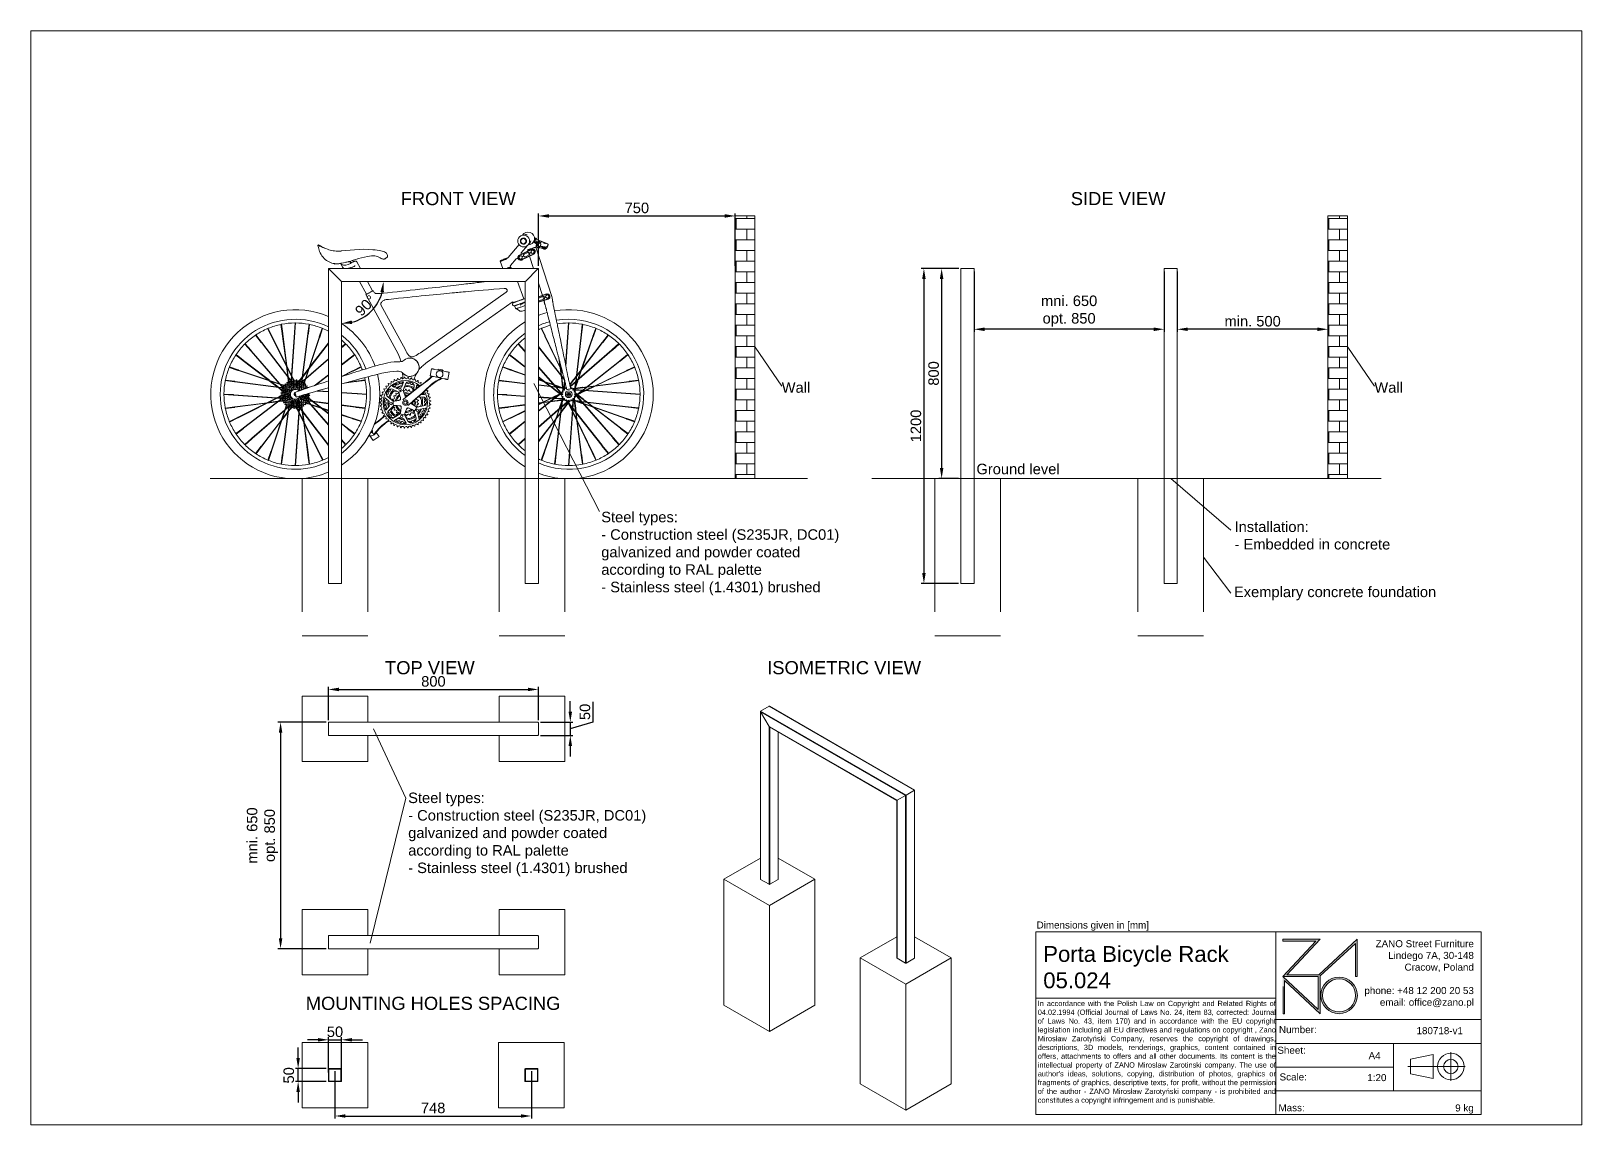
# Paper-space layout 'Layout1' of a CAD drawing. Header units: millimetres. Extents: x -15 to 281, y -7 to 201.
# The model-space entities are those that its viewports show. They can reach past a viewport. Long polylines and large blocks are cut down to what shows.
import ezdxf

# ---------------------------------------------------------------- set-up
doc = ezdxf.new("R2010")
doc.units = ezdxf.units.MM
doc.linetypes.add('HIDDEN', pattern=[1.905, 1.27, -0.635])
for name, color, linetype, lineweight in [('ZANO_O', 10, 'Continuous', 0), ('ZANO_R', 7, 'Continuous', 0), ('ZANO_R_przerywana', 7, 'HIDDEN', 0), ('ZANO_W', 1, 'Continuous', 0)]:
    doc.layers.add(name, color=color, linetype=linetype, lineweight=lineweight)
doc.layers.add('ZANO_P', color=7, linetype='Continuous', lineweight=0, true_color=0xffffff)
doc.styles.get("Standard").update_dxf_attribs({"font": 'ARIALUNI.TTF'})
doc.dimstyles.new('pl i ang', dxfattribs={"dimtxt": 50, "dimasz": 50, "dimexe": 1.25, "dimexo": 0.625, "dimgap": 10, "dimtad": 1, "dimtoh": 1, "dimtxsty": 'Standard', "dimcen": 2.5, "dimclrd": 1, "dimclre": 1, "dimclrt": 1, "dimadec": 0, "dimazin": 0, "dimtfac": 1, "dimtmove": 0, "dimatfit": 3, "dimfxl": 1, "dimarcsym": 1})

psp = doc.layouts.get("Layout1")

# ---------------------------------------------------------------- texts
at = {"layer": 'ZANO_O', "attachment_point": 1}
for s, insert, char_height, width in [('FRONT VIEW', (55.54, 170.55), 2.5, 27.6046), ('SIDE VIEW', (183.17, 170.55), 2.5, 22.2681), ('Wall', (128.11, 134.32), 2, 41.5512), ('Wall', (240.99, 134.32), 2, 41.5512), ('Ground level', (165.2, 118.79), 2, 19.6442), ('\\pxql;Steel types:\\P- Construction steel (S235JR, DC01)\\Pgalvanized and powder coated\\Paccording to RAL palette\\P- Stainless steel (1.4301) brushed', (93.74, 109.64), 2, 54.5279), ('\\pxql;Installation:\\P- Embedded in concrete', (214.36, 107.79), 2, 43.6982), ('\\pxql;Exemplary concrete foundation', (214.25, 95.38), 2, 40.9408), ('TOP VIEW', (52.56, 81.19), 2.5, 24.0457), ('ISOMETRIC VIEW', (125.35, 81.2), 2.5, 32.1424), ('\\pxql;Steel types:\\P- Construction steel (S235JR, DC01)\\Pgalvanized and powder coated\\Paccording to RAL palette\\P- Stainless steel (1.4301) brushed', (56.97, 56.15), 2, 54.5279), ('MOUNTING HOLES SPACING', (37.46, 17.25), 2.5, 51.246)]:
    psp.add_mtext(s, dxfattribs=dict(at, insert=insert, char_height=char_height, width=width))
at = {"layer": 'ZANO_R', "attachment_point": 1}
for s, insert, char_height, width in [('Dimensions given in [mm]', (176.66, 31.59), 1.3388, 1792.8014), ('\\pxqr;ZANO Street Furniture\\PLindego 7A, 30-148\\PCracow, Poland\\P\\Pphone: +48 12 200 20 53\\Pemail: office@zano.pl', (227.66, 28.03), 1.3388, 32.2827), ("\\pxqj;In accordance with the Polish Law on Copyright and Related Rights of 04.02.1994 (Official Journal of Laws No. 24, item 83, corrected: Journal of Laws No. 43, item 170) and in accordance with the EU copyright legislation including all EU directives and regulations on copyright , Zano Mirosław Zarotyński Company, reserves the copyright of drawings, descriptions, 3D models, renderings, graphics, content contained in offers, attachments to offers and all other documents. Its content is the intellectual property of ZANO Miroslaw Zarotinski company. The use of author's ideas, solutions, copying, distribution of photos, graphics or fragments of graphics, descriptive texts, for profit, without the permission of the author - ZANO Mirosław Zarotyński company - is prohibited and constitutes a copyright infringement and is punishable.", (176.88, 16.48), 1.00411, 45.2161), ('Number:', (222.83, 11.66), 1.339, 254.3232), ('180718-v1', (249.02, 11.46), 1.339, 10.9473), ('Sheet:', (222.52, 7.73), 1.339, 254.3232), ('A4', (239.89, 6.7), 1.339, 254.3232), ('Scale:', (222.94, 2.65), 1.339, 254.3232), ('1:20', (239.65, 2.52), 1.339, 4.2023), ('Mass:', (222.73, -3.22), 1.339, 254.3232), ('9 kg', (256.39, -3.26), 1.339, 5.8209)]:
    psp.add_mtext(s, dxfattribs=dict(at, insert=insert, char_height=char_height, width=width))
at = {"layer": 'ZANO_R', "color": 1, "insert": (177.93, 26.91), "char_height": 3.0126, "width": 44.3227, "attachment_point": 1}
psp.add_mtext('\\pxql;{\\C256;Porta Bicycle Rack 05.024}', dxfattribs=at)

msp = doc.modelspace()

# ---------------------------------------------------------------- blocks, each defined once
blk = doc.blocks.new('*D459')
at = {"layer": 'ZANO_W', "color": 1, "lineweight": -2}
for p, q in [((1718.4, 2846.6), (1718.4, 3046.6)), ((1758.4, 3036.6), (2428.4, 3036.6)), ((2468.4, 2846.6), (2468.4, 3046.6))]:
    blk.add_line(p, q, dxfattribs=at)
at = {"layer": 'ZANO_W', "color": 1}
for points in [[(1758.4, 3043.3), (1758.4, 3029.9), (1718.4, 3036.6)], [(2428.4, 3029.9), (2428.4, 3043.3), (2468.4, 3036.6)]]:
    blk.add_solid(points, dxfattribs=at)
at = {"layer": 'ZANO_W', "color": 1, "insert": (2093.4, 3067), "char_height": 40, "attachment_point": 5}
blk.add_mtext('750', dxfattribs=at)
blk = doc.blocks.new('*D460')
at = {"layer": 'ZANO_W', "color": 1, "lineweight": -2}
for p, q in [((910.4, 1107.6), (726.2, 1107.6)), ((736.2, 1067.6), (736.2, 284.9)), ((910.4, 244.9), (726.2, 244.9))]:
    blk.add_line(p, q, dxfattribs=at)
at = {"layer": 'ZANO_W', "color": 1}
for points in [[(742.9, 1067.6), (729.6, 1067.6), (736.2, 1107.6)], [(729.6, 284.9), (742.9, 284.9), (736.2, 244.9)]]:
    blk.add_solid(points, dxfattribs=at)
at = {"layer": 'ZANO_W', "color": 1, "insert": (667.1, 676.2), "char_height": 40, "attachment_point": 5, "rotation": 90}
blk.add_mtext('mni. 650 \\Popt. 850', dxfattribs=at)
blk = doc.blocks.new('*D462')
at = {"layer": 'ZANO_W', "color": 1, "lineweight": -2}
for p, q in [((943.4, -221.6), (943.4, -402.5)), ((1691.5, -221.6), (1691.5, -402.5)), ((983.4, -392.5), (1651.5, -392.5))]:
    blk.add_line(p, q, dxfattribs=at)
at = {"layer": 'ZANO_W', "color": 1}
for points in [[(983.4, -385.8), (983.4, -399.1), (943.4, -392.5)], [(1651.5, -399.1), (1651.5, -385.8), (1691.5, -392.5)]]:
    blk.add_solid(points, dxfattribs=at)
at = {"layer": 'ZANO_W', "color": 1, "insert": (1317.4, -362), "char_height": 40, "attachment_point": 5}
blk.add_mtext('748', dxfattribs=at)
blk = doc.blocks.new('*D463')
at = {"layer": 'ZANO_W', "color": 1, "lineweight": -2}
for p, q in [((878.4, -102.2), (838.4, -102.2)), ((918.4, -226.6), (918.4, -92.2)), ((918.4, -102.2), (968.3, -102.2)), ((968.3, -226.6), (968.3, -92.2)), ((1008.3, -102.2), (1048.3, -102.2))]:
    blk.add_line(p, q, dxfattribs=at)
at = {"layer": 'ZANO_W', "color": 1}
for points in [[(878.4, -108.9), (878.4, -95.5), (918.4, -102.2)], [(1008.3, -95.5), (1008.3, -108.9), (968.3, -102.2)]]:
    blk.add_solid(points, dxfattribs=at)
at = {"layer": 'ZANO_W', "color": 1, "insert": (943.4, -71.8), "char_height": 40, "attachment_point": 5}
blk.add_mtext('50', dxfattribs=at)
blk = doc.blocks.new('*D464')
at = {"layer": 'ZANO_W', "color": 1, "lineweight": -2}
for p, q in [((803.1, -171.6), (803.1, -131.6)), ((910.4, -211.6), (793.1, -211.6)), ((803.1, -261.5), (803.1, -211.6)), ((910.4, -261.5), (793.1, -261.5)), ((803.1, -301.5), (803.1, -341.5))]:
    blk.add_line(p, q, dxfattribs=at)
at = {"layer": 'ZANO_W', "color": 1}
for points in [[(796.4, -171.6), (809.8, -171.6), (803.1, -211.6)], [(809.8, -301.5), (796.4, -301.5), (803.1, -261.5)]]:
    blk.add_solid(points, dxfattribs=at)
at = {"layer": 'ZANO_W', "color": 1, "insert": (767.6, -237.6), "char_height": 40, "attachment_point": 5, "rotation": 90}
blk.add_mtext('50', dxfattribs=at)
blk = doc.blocks.new('*D465')
at = {"layer": 'ZANO_W', "color": 1, "lineweight": -2}
for p, q in [((918.4, 1115.6), (918.4, 1242.7)), ((1718.4, 1115.6), (1718.4, 1242.7)), ((958.4, 1232.7), (1678.4, 1232.7))]:
    blk.add_line(p, q, dxfattribs=at)
at = {"layer": 'ZANO_W', "color": 1}
for points in [[(958.4, 1239.3), (958.4, 1226), (918.4, 1232.7)], [(1678.4, 1226), (1678.4, 1239.3), (1718.4, 1232.7)]]:
    blk.add_solid(points, dxfattribs=at)
at = {"layer": 'ZANO_W', "color": 1, "insert": (1318.4, 1263.1), "char_height": 40, "attachment_point": 5}
blk.add_mtext('800', dxfattribs=at)
blk = doc.blocks.new('*D466')
at = {"layer": 'ZANO_W', "color": 1, "lineweight": -2}
for p, q in [((1839.9, 1147.6), (1839.9, 1187.6)), ((1926.2, 1185.8), (1926.2, 1108.5)), ((1726.4, 1107.6), (1849.9, 1107.6)), ((1926.2, 1108.5), (1839.9, 1082.6)), ((1839.9, 1107.6), (1839.9, 1057.6)), ((1726.4, 1057.6), (1849.9, 1057.6)), ((1839.9, 1017.6), (1839.9, 977.6))]:
    blk.add_line(p, q, dxfattribs=at)
at = {"layer": 'ZANO_W', "color": 1}
for points in [[(1833.2, 1147.6), (1846.5, 1147.6), (1839.9, 1107.6)], [(1846.5, 1017.6), (1833.2, 1017.6), (1839.9, 1057.6)]]:
    blk.add_solid(points, dxfattribs=at)
at = {"layer": 'ZANO_W', "color": 1, "insert": (1895.7, 1147.1), "char_height": 40, "attachment_point": 5, "rotation": 90}
blk.add_mtext('50', dxfattribs=at)
blk = doc.blocks.new('*D467')
at = {"layer": 'ZANO_W', "color": 1, "lineweight": -2}
for p, q in [((3378, 2824.6), (3378, 2594.9)), ((4102, 2824.6), (4102, 2594.9)), ((4062, 2604.9), (3418, 2604.9))]:
    blk.add_line(p, q, dxfattribs=at)
at = {"layer": 'ZANO_W', "color": 1}
for points in [[(3418, 2611.6), (3418, 2598.2), (3378, 2604.9)], [(4062, 2598.2), (4062, 2611.6), (4102, 2604.9)]]:
    blk.add_solid(points, dxfattribs=at)
at = {"layer": 'ZANO_W', "color": 1, "insert": (3740, 2674), "char_height": 40, "attachment_point": 5}
blk.add_mtext('mni. 650 \\Popt. 850', dxfattribs=at)
blk = doc.blocks.new('*D468')
at = {"layer": 'ZANO_W', "color": 1, "lineweight": -2}
for p, q in [((4152, 2824.6), (4152, 2594.9)), ((4726, 2824.6), (4726, 2594.9)), ((4686, 2604.9), (4192, 2604.9))]:
    blk.add_line(p, q, dxfattribs=at)
at = {"layer": 'ZANO_W', "color": 1}
for points in [[(4192, 2611.6), (4192, 2598.2), (4152, 2604.9)], [(4686, 2598.2), (4686, 2611.6), (4726, 2604.9)]]:
    blk.add_solid(points, dxfattribs=at)
at = {"layer": 'ZANO_W', "color": 1, "insert": (4439, 2635.3), "char_height": 40, "attachment_point": 5}
blk.add_mtext('min. 500', dxfattribs=at)
blk = doc.blocks.new('*D469')
at = {"layer": 'ZANO_W', "color": 1, "lineweight": -2}
for p, q in [((3320, 2836.6), (3244.3, 2836.6)), ((3254.3, 2796.6), (3254.3, 2076.6)), ((3318, 2036.6), (3244.3, 2036.6))]:
    blk.add_line(p, q, dxfattribs=at)
at = {"layer": 'ZANO_W', "color": 1}
for points in [[(3261, 2796.6), (3247.6, 2796.6), (3254.3, 2836.6)], [(3247.6, 2076.6), (3261, 2076.6), (3254.3, 2036.6)]]:
    blk.add_solid(points, dxfattribs=at)
at = {"layer": 'ZANO_W', "color": 1, "insert": (3223.9, 2436.6), "char_height": 40, "attachment_point": 5, "rotation": 90}
blk.add_mtext('800', dxfattribs=at)
blk = doc.blocks.new('*D470')
at = {"layer": 'ZANO_W', "color": 1, "lineweight": -2}
for p, q in [((3320, 2836.6), (3176.8, 2836.6)), ((3186.8, 2796.6), (3186.8, 1676.6)), ((3318, 1636.6), (3176.8, 1636.6))]:
    blk.add_line(p, q, dxfattribs=at)
at = {"layer": 'ZANO_W', "color": 1}
for points in [[(3193.5, 2796.6), (3180.2, 2796.6), (3186.8, 2836.6)], [(3180.2, 1676.6), (3193.5, 1676.6), (3186.8, 1636.6)]]:
    blk.add_solid(points, dxfattribs=at)
at = {"layer": 'ZANO_W', "color": 1, "insert": (3156.4, 2236.6), "char_height": 40, "attachment_point": 5, "rotation": 90}
blk.add_mtext('1200', dxfattribs=at)
blk = doc.blocks.new('*D495')
at = {"layer": 'ZANO_W', "color": 1, "lineweight": -2}
blk.add_arc((968.4, 2786.6), 159.7, 284.3922, 345.6078, dxfattribs=at)
at = {"layer": 'ZANO_W', "color": 1}
for points in [[(1129.7, 2746.1), (1116.5, 2747.7), (1128.1, 2786.6)], [(1007.3, 2638.6), (1009, 2625.3), (968.4, 2626.9)]]:
    blk.add_solid(points, dxfattribs=at)
at = {"layer": 'ZANO_W', "color": 1, "insert": (1059.7, 2695.3), "char_height": 40, "attachment_point": 5, "rotation": 45}
blk.add_mtext('90%%d', dxfattribs=at)

# ---------------------------------------------------------------- dimensions: what is measured, and where the dimension line sits
at = {"layer": 'ZANO_W'}
for base, p1, p2, picture, middle in [((2468.4, 3036.6), (1718.4, 2836.6), (2468.4, 2836.6), '*D459', (2093.4, 3067)), ((1718.4, 1232.7), (918.4, 1105.6), (1718.4, 1105.6), '*D465', (1318.4, 1263.1)), ((1691.5, -392.5), (943.4, -211.6), (1691.5, -211.6), '*D462', (1317.4, -362))]:
    dim = msp.add_linear_dim(base=base, p1=p1, p2=p2, dimstyle='pl i ang', override={"dimtxt": 40, "dimasz": 40, "dimexe": 10, "dimexo": 10, "dimtoh": 0, "dimdec": 0, "dimtdec": 0, "dimtmove": 1}, dxfattribs=at)
    dim.commit()
    dim.dimension.update_dxf_attribs({"geometry": picture, "text_midpoint": middle})
for base, p1, p2, picture, middle in [((3186.8, 1636.6), (3330, 2836.6), (3328, 1636.6), '*D470', (3156.4, 2236.6)), ((3254.3, 2036.6), (3330, 2836.6), (3328, 2036.6), '*D469', (3223.9, 2436.6)), ((1839.9, 1057.6), (1716.4, 1107.6), (1716.4, 1057.6), '*D466', (1895.7, 1118.5))]:
    dim = msp.add_linear_dim(base=base, p1=p1, p2=p2, angle=90, dimstyle='pl i ang', override={"dimtxt": 40, "dimasz": 40, "dimexe": 10, "dimexo": 10, "dimtoh": 0, "dimdec": 0, "dimtdec": 0, "dimtmove": 1}, dxfattribs=at)
    dim.commit()
    dim.dimension.update_dxf_attribs({"geometry": picture, "text_midpoint": middle})
dim = msp.add_angular_dim_2l(base=(1048.3, 2648.3), line1=((968.4, 2786.6), (1668.4, 2786.6)), line2=((968.4, 2786.6), (968.4, 2036.6)), dimstyle='pl i ang', override={"dimtxt": 40, "dimasz": 40, "dimexe": 10, "dimexo": 10, "dimtoh": 0, "dimdec": 0, "dimtdec": 0, "dimtmove": 1}, dxfattribs=at)
dim.commit()
dim.dimension.update_dxf_attribs({"geometry": '*D495', "text_midpoint": (1059.7, 2695.3)})
for base, p1, p2, text, picture, middle in [((3378, 2604.9), (4102, 2834.6), (3378, 2834.6), 'mni. 650 \\Popt. 850', '*D467', (3740, 2674)), ((4152, 2604.9), (4726, 2834.6), (4152, 2834.6), 'min. 500', '*D468', (4439, 2635.3))]:
    dim = msp.add_linear_dim(base=base, p1=p1, p2=p2, text=text, dimstyle='pl i ang', override={"dimtxt": 40, "dimasz": 40, "dimexe": 10, "dimexo": 10, "dimtoh": 0, "dimdec": 0, "dimtxsty": 'Standard', "dimtdec": 0, "dimtmove": 1}, dxfattribs=at)
    dim.commit()
    dim.dimension.update_dxf_attribs({"geometry": picture, "text_midpoint": middle})
dim = msp.add_linear_dim(base=(736.2, 244.9), p1=(920.4, 1107.6), p2=(920.4, 244.9), angle=90, text='mni. 650 \\Popt. 850', dimstyle='pl i ang', override={"dimtxt": 40, "dimasz": 40, "dimexe": 10, "dimexo": 10, "dimtoh": 0, "dimdec": 0, "dimtxsty": 'Standard', "dimtdec": 0, "dimtmove": 1}, dxfattribs=at)
dim.commit()
dim.dimension.update_dxf_attribs({"geometry": '*D460', "text_midpoint": (667.1, 676.2)})
dim = msp.add_linear_dim(base=(968.3, -102.2), p1=(918.4, -236.6), p2=(968.3, -236.6), dimstyle='pl i ang', override={"dimtxt": 40, "dimasz": 40, "dimexe": 10, "dimexo": 10, "dimtoh": 0, "dimdec": 0, "dimtdec": 0, "dimtmove": 1}, dxfattribs=at)
dim.commit()
dim.dimension.update_dxf_attribs({"geometry": '*D463', "text_midpoint": (943.4, -102.2), "dimtype": 160})
dim = msp.add_linear_dim(base=(803.1, -211.6), p1=(920.4, -261.5), p2=(920.4, -211.6), angle=90, dimstyle='pl i ang', override={"dimtxt": 40, "dimasz": 40, "dimexe": 10, "dimexo": 10, "dimtoh": 0, "dimdec": 0, "dimtdec": 0, "dimtmove": 1}, dxfattribs=at)
dim.commit()
dim.dimension.update_dxf_attribs({"geometry": '*D464', "text_midpoint": (798.1, -237.6), "dimtype": 160})

# ---------------------------------------------------------------- hatches: boundary and pattern name
at = {"layer": 'ZANO_R', "ltscale": 10, "transparency": 33554559}
h = msp.add_hatch(dxfattribs=at)
h.set_pattern_fill('AR-B816', scale=0.2)
h.set_pattern_definition([(0, (-8825.947, 2660.636), (0, 40.64), []), (90, (-8825.947, 2660.636), (-40.64, 40.64), [40.64, -40.64])])
h.paths.add_polyline_path([(2468.4, 3036.6), (2468.4, 2036.6), (2543.4, 2036.6), (2543.4, 3036.6)])
at = {"layer": 'ZANO_R', "ltscale": 10, "transparency": 33554602}
h = msp.add_hatch(dxfattribs=at)
h.set_pattern_fill('AR-B816', scale=0.2)
h.set_pattern_definition([(0, (-6568.35, 2660.636), (0, 40.64), []), (90, (-6568.35, 2660.636), (-40.64, 40.64), [40.64, -40.64])])
h.paths.add_polyline_path([(4726, 3036.6), (4726, 2036.6), (4801, 2036.6), (4801, 3036.6)])

# ---------------------------------------------------------------- linework, layer by layer
at = {"layer": 'ZANO_R'}
for p, q in [((2468.4, 2036.6), (2468.4, 3036.6)), ((2468.4, 3036.6), (2543.4, 3036.6)), ((2543.4, 3036.6), (2543.4, 2036.6)), ((4726, 2036.6), (4726, 3036.6)), ((4726, 3036.6), (4801, 3036.6)), ((4801, 3036.6), (4801, 2036.6)), ((918.4, 2836.6), (918.4, 2036.6)), ((918.4, 2836.6), (1718.4, 2836.6)), ((1718.4, 2836.6), (1718.4, 2036.6)), ((3330, 2836.6), (3376, 2836.6)), ((4104, 2836.6), (4150, 2836.6)), ((920.4, 2834.6), (966.4, 2788.6)), ((968.4, 2786.6), (968.4, 2036.6)), ((968.4, 2786.6), (1668.4, 2786.6)), ((1668.4, 2786.6), (1668.4, 2036.6)), ((1716.4, 2834.6), (1670.4, 2788.6)), ((3328, 2834.6), (3328, 2036.6)), ((3378, 2834.6), (3378, 2036.6)), ((4102, 2834.6), (4102, 2036.6)), ((4152, 2834.6), (4152, 2036.6)), ((468, 2036.6), (2743, 2036.6)), ((1938.4, 2036.6), (698.4, 2036.6)), ((761.3, 2036.6), (792.3, 2036.6)), ((792.3, 2036.6), (818.3, 2036.6)), ((818.4, 2036.6), (1068.4, 2036.6)), ((1068.4, 2036.6), (818.4, 2036.6)), ((918.4, 2036.6), (920.4, 2036.6)), ((920.4, 2036.6), (918.4, 2036.6)), ((920.4, 2036.6), (966.4, 2036.6)), ((966.4, 2036.6), (968.4, 2036.6)), ((968.4, 2036.6), (966.4, 2036.6)), ((1568.4, 2036.6), (1818.4, 2036.6)), ((1818.4, 2036.6), (1568.4, 2036.6)), ((1668.4, 2036.6), (1670.4, 2036.6)), ((1670.4, 2036.6), (1668.4, 2036.6)), ((1670.4, 2036.6), (1716.4, 2036.6)), ((1716.4, 2036.6), (1718.4, 2036.6)), ((1718.4, 2036.6), (1716.4, 2036.6)), ((1818.6, 2036.6), (1833.7, 2036.6)), ((1833.7, 2036.6), (1864.8, 2036.6)), ((2989, 2036.6), (4929, 2036.6)), ((3228, 2036.6), (3478, 2036.6)), ((3478, 2036.6), (3228, 2036.6)), ((3328, 2036.6), (3330, 2036.6)), ((3330, 2036.6), (3328, 2036.6)), ((3330, 2036.6), (3376, 2036.6)), ((3376, 2036.6), (3378, 2036.6)), ((3378, 2036.6), (3376, 2036.6)), ((4002, 2036.6), (4252, 2036.6)), ((4252, 2036.6), (4002, 2036.6)), ((4102, 2036.6), (4104, 2036.6)), ((4104, 2036.6), (4102, 2036.6)), ((4104, 2036.6), (4150, 2036.6)), ((4150, 2036.6), (4152, 2036.6)), ((4152, 2036.6), (4150, 2036.6)), ((2564.3, 1149), (2564.3, 509.5)), ((2596.8, 1168.7), (2564.9, 1150.3)), ((2564.9, 1150.3), (3119.1, 830.3)), ((2564.9, 1147.1), (2596.8, 1091.9)), ((2564.9, 1147.1), (2564.9, 508.7)), ((2564.9, 1147.1), (3116.3, 828.7)), ((2596.8, 1168.7), (3151, 848.7)), ((3151.6, 849), (2598.1, 1168.5)), ((918.4, 1105.6), (918.4, 1059.6)), ((920.4, 1107.6), (1716.4, 1107.6)), ((1718.4, 1105.6), (1718.4, 1059.6)), ((2596.8, 1091.9), (2596.8, 490.3)), ((2596.8, 1091.9), (3084.5, 810.3)), ((2598.1, 1090.4), (3083.9, 810)), ((2599.5, 1089.6), (2599.5, 490.3)), ((2631.4, 1071.2), (2631.4, 508.7)), ((2632, 509.5), (2632, 1070.9)), ((920.4, 1057.6), (1716.4, 1057.6)), ((3116.3, 828.7), (3084.5, 810.3)), ((3116.3, 828.7), (3116.3, 190.3)), ((3151, 848.7), (3119.1, 830.3)), ((3119.1, 830.3), (3119.1, 190.3)), ((3151, 848.7), (3151, 208.7)), ((3151.6, 209.5), (3151.6, 849)), ((3083.9, 810), (3083.9, 209.5)), ((3084.5, 810.3), (3084.5, 208.7)), ((2564.9, 508.7), (2596.8, 490.3)), ((2599.5, 490.3), (2631.4, 508.7)), ((918.4, 292.9), (918.4, 246.9)), ((920.4, 294.9), (1716.4, 294.9)), ((920.4, 244.9), (1716.4, 244.9)), ((1718.4, 292.9), (1718.4, 246.9)), ((3084.5, 208.7), (3116.3, 190.3)), ((3119.1, 190.3), (3151, 208.7)), ((918.4, -213.6), (918.4, -259.5)), ((918.4, -259.5), (918.4, -213.6)), ((966.3, -211.6), (920.4, -211.6)), ((920.4, -211.6), (966.3, -211.6)), ((920.4, -213.6), (966.3, -213.6)), ((920.4, -259.5), (920.4, -213.6)), ((966.3, -213.6), (966.3, -259.5)), ((968.3, -259.5), (968.3, -213.6)), ((968.3, -213.6), (968.3, -259.5)), ((1666.6, -213.6), (1666.6, -259.5)), ((1666.6, -259.5), (1666.6, -213.6)), ((1714.5, -211.6), (1668.6, -211.6)), ((1668.6, -211.6), (1714.5, -211.6)), ((1668.6, -213.6), (1714.5, -213.6)), ((1668.6, -259.5), (1668.6, -213.6)), ((1714.5, -213.6), (1714.5, -259.5)), ((1716.4, -259.5), (1716.4, -213.6)), ((1716.4, -213.6), (1716.4, -259.5)), ((966.3, -259.5), (920.4, -259.5)), ((920.4, -261.5), (966.3, -261.5)), ((966.3, -261.5), (920.4, -261.5)), ((1714.5, -259.5), (1668.6, -259.5)), ((1668.6, -261.5), (1714.5, -261.5)), ((1714.5, -261.5), (1668.6, -261.5))]:
    msp.add_line(p, q, dxfattribs=at)
at = {"layer": 'ZANO_R', "color": 253}
for p, q in [((967.7, 2903.3), (968.2, 2903.3)), ((968, 2903.3), (967.8, 2903.3)), ((1644.5, 2927.5), (1602.8, 2877.8)), ((1646.4, 2887.7), (1692.3, 2909.5)), ((1692.8, 2908.4), (1646.9, 2886.5)), ((1653.3, 2895.9), (1677, 2924.3)), ((1656, 2950.8), (1655.5, 2950.6)), ((1664.3, 2890.6), (1678.7, 2897.4)), ((1677, 2907.3), (1678.4, 2902.9)), ((1680.1, 2897.8), (1683.2, 2888.3)), ((1690.6, 2898.3), (1685.1, 2895.7)), ((1691.3, 2896.9), (1685.7, 2894.3)), ((1688.3, 2897.2), (1689, 2895.8)), ((1698.9, 2936.5), (1708.1, 2931.5)), ((1700.3, 2938.8), (1710.3, 2934.8)), ((1703.2, 2953.6), (1706.3, 2952.5)), ((1754.5, 2929.8), (1703.7, 2950.7)), ((1704, 2939.6), (1704.8, 2940)), ((1711.1, 2936.8), (1704, 2939.6)), ((1705.2, 2942.5), (1704.4, 2940.8)), ((1705.6, 2943.7), (1712.7, 2940.9)), ((1769.3, 2730.3), (1708.4, 2917.5)), ((1710.7, 2941.7), (1709.3, 2938.4)), ((1712, 2927.4), (1710.4, 2924.4)), ((1710.4, 2924.4), (1710.4, 2924.4)), ((1710.5, 2924.4), (1710.5, 2924.2)), ((1711.5, 2947.5), (1711.6, 2947.9)), ((1712.9, 2929), (1712, 2927.4)), ((1715.1, 2934.6), (1712.8, 2928.7)), ((1712.9, 2928.7), (1712.9, 2928.7)), ((1715.2, 2934.6), (1715.2, 2934.6)), ((1715.4, 2925.3), (1715.5, 2925.1)), ((1717.9, 2931.2), (1715.5, 2925.4)), ((1721.7, 2938.5), (1721.4, 2937.7)), ((1722, 2915.4), (1722.3, 2916)), ((1722.4, 2916.1), (1722.7, 2916.7)), ((1725, 2940.1), (1742, 2934.4)), ((1725.2, 2921.5), (1727.6, 2927.3)), ((1725.3, 2921.7), (1734.1, 2917.6)), ((1728.4, 2921.8), (1733.9, 2919.2)), ((1734.1, 2917.6), (1733.5, 2917.2)), ((1734.8, 2918.8), (1734.1, 2917.6)), ((1734.8, 2918.8), (1734.2, 2917.8)), ((1734.2, 2917.8), (1734.2, 2917.8)), ((1734.2, 2917.8), (1734.2, 2917.8)), ((1736.7, 2917.9), (1735.7, 2916)), ((1735.7, 2916), (1736.5, 2916.5)), ((1736.5, 2916.5), (1737.2, 2917.7)), ((1742, 2934.4), (1741.4, 2934)), ((1741.5, 2933), (1742, 2934.4)), ((1743.7, 2933), (1743.4, 2932.3)), ((1743.7, 2933.1), (1744.5, 2933.6)), ((1744.6, 2912.3), (1744.7, 2912.2)), ((1745.4, 2913.4), (1746.1, 2913)), ((1748.8, 2916.6), (1746.1, 2918.1)), ((1748.9, 2916.7), (1746.3, 2918.1)), ((1747.3, 2912.4), (1747.3, 2912.4)), ((1748.6, 2913), (1749.3, 2913.4)), ((1748.8, 2918.6), (1751.4, 2917.2)), ((1750, 2918.8), (1749.7, 2919)), ((1750.1, 2918.9), (1749.8, 2919)), ((1749.9, 2916), (1750.7, 2917.5)), ((1749.9, 2916), (1750.7, 2917.5)), ((1750.2, 2914.4), (1750.3, 2914.4)), ((1750.3, 2914.5), (1750.8, 2915.3)), ((1750.3, 2914.4), (1750.3, 2914.5)), ((1750.5, 2919.4), (1751.3, 2919.9)), ((1751.4, 2917.2), (1751.9, 2917.4)), ((1751.9, 2917.4), (1752.3, 2918.3)), ((1752.6, 2922), (1752.3, 2921.2)), ((1752.3, 2918.3), (1752.4, 2918.4)), ((1752.5, 2920.7), (1752.4, 2920.7)), ((1752.4, 2918.4), (1752.4, 2918.4)), ((1752.5, 2920.7), (1753.2, 2921.1)), ((1752.6, 2922), (1752.6, 2922)), ((1753, 2930.3), (1753.1, 2930.3)), ((1754.5, 2926.1), (1753, 2922.3)), ((1753.1, 2922.4), (1753.8, 2922.1)), ((1753.4, 2923.3), (1754.1, 2923)), ((1753.6, 2922), (1753.8, 2922.1)), ((1753.8, 2922.1), (1754.1, 2923)), ((1754.1, 2923), (1754.6, 2923.2)), ((1754.3, 2926.2), (1754.7, 2927)), ((1754.3, 2926.2), (1754.3, 2926.2)), ((1754.3, 2922.4), (1754.6, 2923.3)), ((1754.4, 2925.6), (1755.1, 2925.3)), ((1755.1, 2925.3), (1755.4, 2926.2)), ((1755.5, 2925.6), (1755.1, 2925.3)), ((1755.2, 2926.1), (1755.4, 2926.2)), ((1755.5, 2925.6), (1755.9, 2926.5)), ((1755.5, 2925.6), (1755.5, 2925.6)), ((942.2, 2853.3), (952.6, 2854.3)), ((960.4, 2855), (965.4, 2855.5)), ((965.5, 2854.5), (965.3, 2856)), ((972.2, 2841.6), (967.7, 2849.9)), ((970.2, 2850.6), (970.7, 2850.7)), ((985, 2860.1), (1000.5, 2861.6)), ((1013.3, 2842.7), (991.1, 2836.6)), ((1000.4, 2863.1), (995.4, 2862.6)), ((1003.2, 2859.9), (1003.4, 2858.1)), ((1003.3, 2859.1), (1012.5, 2860)), ((1007.8, 2841.2), (1010.3, 2836.6)), ((1011.8, 2866.9), (1009.2, 2866.7)), ((1012.3, 2862.2), (1012.8, 2862.3)), ((1040.6, 2836.6), (1026.8, 2862.1)), ((1130.9, 2872.5), (1130.9, 2872.5)), ((1132, 2872.9), (1132.4, 2873)), ((1132.5, 2873.2), (1132.4, 2873.1)), ((1574.8, 2867.1), (1573.3, 2863.8)), ((1573.3, 2863.8), (1583.2, 2836.6)), ((1593.9, 2874), (1597, 2875.2)), ((1593.9, 2874), (1596.5, 2872.3)), ((1598.7, 2874), (1596.5, 2872.3)), ((1598.7, 2874), (1597, 2875.2)), ((1611.8, 2841.8), (1611.5, 2842.3)), ((1613.4, 2841.3), (1611.8, 2841.8)), ((1612.4, 2847.3), (1634, 2873)), ((1614.3, 2839.5), (1615.3, 2836.6)), ((1654.6, 2870.5), (1700.4, 2892.3)), ((1701, 2891.2), (1655.1, 2869.3)), ((1661.7, 2884.5), (1656.1, 2881.9)), ((1662.3, 2883.2), (1656.8, 2880.5)), ((1658.2, 2881.2), (1657.6, 2882.6)), ((1659.9, 2881.8), (1659.2, 2883.3)), ((1659.9, 2883.7), (1660.5, 2882.3)), ((1683, 2888.2), (1668.7, 2881.4)), ((1684.8, 2883.4), (1700, 2836.6)), ((1037.3, 2786.6), (1063.5, 2738.2)), ((1087, 2750.9), (1067.7, 2786.6)), ((1662.9, 2720.7), (1638.9, 2786.6)), ((1718.4, 2780), (1733.4, 2734.1)), ((1061.3, 2737), (1183.6, 2510.9)), ((1092.7, 2745.6), (1089.2, 2752.1)), ((1595.1, 2745.7), (1268.7, 2515.5)), ((1718.4, 2729.1), (1749, 2739.3)), ((1749.4, 2738.1), (1718.4, 2727.7)), ((1735.5, 2729.4), (1718.4, 2723.7)), ((1718.4, 2709), (1755, 2721.2)), ((1755.4, 2720), (1718.4, 2707.6)), ((1718.4, 2713), (1738.8, 2719.8)), ((1735, 2729.2), (1738, 2720.1)), ((1737.9, 2720.1), (1738.1, 2719.6)), ((1738.2, 2720.2), (1738.4, 2719.7)), ((1741.7, 2726.9), (1746, 2728.4)), ((1742.2, 2725.5), (1746.5, 2726.9)), ((1211.5, 2526.1), (1118.3, 2698.4)), ((1294.3, 2479.2), (1618.5, 2707.8)), ((1622.8, 2708.5), (1623.5, 2706.4)), ((1627.9, 2694.5), (1631.3, 2684.9)), ((1645.4, 2675.8), (1635.4, 2682.8)), ((1668.4, 2695.7), (1651.9, 2689.7)), ((1668.4, 2677.8), (1656.5, 2674.1)), ((1657.8, 2702.7), (1668.4, 2706.5)), ((1667.2, 2708.8), (1668.4, 2709.4)), ((1668.1, 2706.4), (1667.2, 2708.8)), ((1742.7, 2701.6), (1742, 2703.5)), ((1772.9, 2710.7), (1773, 2710)), ((686.6, 2607.5), (702.3, 2576.1)), ((704.1, 2577), (688.4, 2608.3)), ((737.8, 2623.4), (742.2, 2589.1)), ((744.3, 2589.4), (739.8, 2623.8)), ((791.3, 2628.9), (788.9, 2594)), ((790.9, 2593.9), (793.3, 2628.9)), ((844.5, 2623.8), (840, 2589.3)), ((842, 2589.1), (846.5, 2623.5)), ((894.5, 2608.9), (883.5, 2575.6)), ((885.4, 2575), (896.4, 2608.2)), ((1728.7, 2607.8), (1742.3, 2579.5)), ((1744.2, 2580.4), (1730.6, 2608.6)), ((1832.7, 2628.9), (1830.3, 2594.3)), ((1832.3, 2594.2), (1834.7, 2628.9)), ((1885.3, 2622.9), (1881, 2585.5)), ((1883, 2585.2), (1887.3, 2622.6)), ((1936.7, 2608.6), (1926.3, 2579)), ((1928.2, 2578.3), (1938.6, 2607.9)), ((599.5, 2548.6), (622.4, 2522.2)), ((623.9, 2523.5), (600.9, 2550)), ((640.6, 2582.6), (661.9, 2555.1)), ((663.5, 2556.3), (642.3, 2583.7)), ((663.1, 2554), (771.7, 2413.2)), ((772.9, 2414.1), (664.3, 2554.9)), ((703.3, 2574.8), (782.6, 2416.6)), ((784, 2417.3), (704.6, 2575.5)), ((742.7, 2587.6), (758.2, 2468.6)), ((760.3, 2464.5), (744.2, 2587.8)), ((789, 2592.4), (777.8, 2429.6)), ((779.2, 2426.9), (790.5, 2592.3)), ((840.1, 2587.8), (817.4, 2411.4)), ((818.9, 2411.2), (841.6, 2587.6)), ((883.2, 2574), (827.5, 2406)), ((828.9, 2405.6), (884.6, 2573.6)), ((845.6, 2455.7), (918.4, 2550.5)), ((918.4, 2553), (847, 2460.1)), ((983.7, 2550.1), (968.4, 2536.8)), ((968.4, 2534.1), (985.1, 2548.6)), ((1640.9, 2548.6), (1663.6, 2522.4)), ((1665.1, 2523.8), (1642.3, 2550)), ((1743.2, 2578.2), (1801.2, 2457.5)), ((1800.6, 2462.3), (1744.6, 2578.8)), ((1830.4, 2592.8), (1821.9, 2468.7)), ((1823.1, 2463), (1832, 2592.7)), ((1881, 2583.9), (1860.6, 2407.5)), ((1862.1, 2407.3), (1882.6, 2583.7)), ((1864.3, 2426.1), (1963, 2554)), ((1961.8, 2554.9), (1864.6, 2429)), ((1926, 2577.4), (1881.6, 2451.1)), ((1884.6, 2454.9), (1927.4, 2576.9)), ((1983.7, 2583.8), (1962.5, 2556.3)), ((1964.2, 2555.1), (1985.4, 2582.6)), ((2025.1, 2550.1), (1999, 2527.3)), ((2000.3, 2525.8), (2026.5, 2548.6)), ((565.6, 2506.8), (592.9, 2485.8)), ((594.2, 2487.4), (566.7, 2508.5)), ((594.3, 2485), (689.4, 2411.9)), ((693.8, 2410.4), (595.2, 2486.2)), ((623.6, 2521.2), (730.9, 2398.1)), ((733.7, 2397.2), (624.8, 2522.2)), ((832.3, 2415.8), (918.4, 2490.8)), ((918.4, 2492.9), (833.3, 2418.6)), ((989.1, 2486.5), (968.4, 2470.5)), ((968.4, 2468.6), (990, 2485.3)), ((1017.7, 2508.9), (990.2, 2487.6)), ((991.4, 2486), (1018.9, 2507.2)), ((1607.2, 2507.2), (1634.6, 2486)), ((1635.8, 2487.6), (1608.3, 2508.9)), ((1636, 2485.3), (1668.4, 2460.2)), ((1668.4, 2462.1), (1636.9, 2486.5)), ((1664.8, 2521.4), (1668.4, 2517.3)), ((1668.4, 2519.6), (1666, 2522.4)), ((1817.3, 2414.1), (1718.4, 2538.8)), ((1718.4, 2536.4), (1817.2, 2411.7)), ((1796.5, 2494.3), (1804.8, 2429.8)), ((1806.6, 2427.5), (1799.5, 2482.9)), ((1998, 2526.1), (1863.8, 2409.2)), ((1864.9, 2408.1), (1999, 2524.9)), ((2027.5, 2484), (1888.3, 2373.8)), ((1889.2, 2372.6), (2028.4, 2482.8)), ((2058.1, 2508.6), (2028.6, 2485.2)), ((2029.8, 2483.6), (2059.3, 2507)), ((540.6, 2459.4), (573.9, 2448.3)), ((574.5, 2450.2), (541.3, 2461.3)), ((575.5, 2448.1), (743.5, 2392.3)), ((744, 2393.8), (576, 2449.5)), ((758.8, 2464), (763.8, 2426)), ((765.6, 2423.6), (760.9, 2459.9)), ((764.2, 2423), (765.7, 2411.5)), ((777.6, 2426.6), (776.9, 2415.7)), ((778.4, 2415.6), (779, 2423.9)), ((818.9, 2423.6), (811.9, 2414.4)), ((820.4, 2423), (842.7, 2452)), ((844.2, 2456.4), (820.8, 2426)), ((918.4, 2431.9), (863.7, 2389.6)), ((868.1, 2391.2), (918.4, 2430)), ((1009.9, 2446.3), (968.4, 2425.5)), ((973.4, 2426.2), (1010.6, 2444.9)), ((1042.6, 2463), (1011.2, 2447.2)), ((1012.1, 2445.4), (1043.4, 2461.1)), ((1305.8, 2427.3), (1311.4, 2454.7)), ((1318.2, 2424.7), (1360.5, 2416.1)), ((1366.1, 2443.5), (1323.8, 2452.1)), ((1378.6, 2440.9), (1373, 2413.5)), ((1582.3, 2460.1), (1611.9, 2449.7)), ((1612.6, 2451.7), (1583.1, 2462)), ((1613.5, 2449.5), (1668.4, 2430.2)), ((1668.4, 2431.8), (1614, 2450.9)), ((1782.9, 2388.3), (1718.4, 2462.2)), ((1718.4, 2459.9), (1781.7, 2387.3)), ((1764.9, 2387.7), (1718.4, 2423.5)), ((1810, 2442.6), (1802.7, 2457.9)), ((1803.3, 2453.1), (1812, 2435.1)), ((1805.2, 2426.9), (1807.2, 2411.1)), ((1808.7, 2411.3), (1807, 2424.6)), ((1862.8, 2426.7), (1853.1, 2414.1)), ((1854.3, 2413.2), (1862.5, 2423.7)), ((1880, 2446.5), (1868.3, 2413.1)), ((1870.6, 2415.1), (1883, 2450.3)), ((2054.7, 2447.7), (1934, 2389.7)), ((1938.8, 2390.3), (2055.4, 2446.3)), ((2084.3, 2462.2), (2056, 2448.6)), ((2056.9, 2446.8), (2085.1, 2460.3)), ((525.7, 2409.3), (560.2, 2404.9)), ((560.4, 2406.9), (526.1, 2411.3)), ((561.8, 2404.9), (738.2, 2382.2)), ((738.4, 2383.7), (562, 2406.4)), ((693.1, 2409), (723.5, 2385.6)), ((726.5, 2385.3), (697.5, 2407.6)), ((725.9, 2383.8), (735.1, 2376.7)), ((736, 2378), (728.9, 2383.4)), ((732.9, 2395.9), (740, 2387.7)), ((741.2, 2388.7), (735.7, 2394.9)), ((736.2, 2375.6), (740.6, 2372.2)), ((743, 2372.9), (737.4, 2377.2)), ((739, 2370.5), (739.5, 2370.7)), ((739.5, 2372.4), (739.8, 2371.9)), ((739.7, 2381.8), (745.5, 2381)), ((743.4, 2383.3), (740, 2383.8)), ((740.9, 2386.3), (745.5, 2380.9)), ((742.1, 2379.5), (742.6, 2379.7)), ((747.4, 2381.9), (742.4, 2387.6)), ((742.5, 2363.2), (742.9, 2362.8)), ((743, 2381.3), (743.2, 2380.8)), ((744, 2370.7), (744.5, 2370.9)), ((744.7, 2372.8), (744.9, 2372.3)), ((744.9, 2391.6), (752.1, 2389.2)), ((753.7, 2390.8), (745.6, 2393.5)), ((748.1, 2382.7), (746.5, 2382.9)), ((746.8, 2387.9), (747.3, 2388)), ((747.4, 2363.6), (747.7, 2363.1)), ((747.6, 2379.9), (748.1, 2380)), ((747.9, 2389.5), (748, 2389)), ((748.6, 2381.8), (748.8, 2381.3)), ((749.1, 2371), (749.5, 2371.2)), ((749.9, 2373.4), (750.1, 2372.9)), ((752.3, 2364), (752.6, 2363.6)), ((752.8, 2395.3), (753.3, 2395.3)), ((752.9, 2388.2), (753.4, 2388.2)), ((753.2, 2380.3), (753.7, 2380.4)), ((754.2, 2396.7), (754.2, 2396.2)), ((754.2, 2371.3), (754.7, 2371.6)), ((754.3, 2389.9), (754.3, 2389.3)), ((754.6, 2382.4), (754.7, 2381.9)), ((755.4, 2374.1), (755.6, 2373.6)), ((757.6, 2366), (758, 2366.3)), ((758.3, 2368.6), (758.5, 2368.1)), ((759.2, 2380.7), (759.7, 2380.8)), ((759.3, 2388.4), (759.9, 2388.4)), ((759.7, 2395.3), (760.2, 2395.2)), ((760, 2401.6), (760.6, 2401.5)), ((761, 2383.1), (761.1, 2382.6)), ((761.1, 2390.2), (761.1, 2389.7)), ((761.4, 2396.7), (761.3, 2396.1)), ((761.6, 2402.7), (761.5, 2402.2)), ((761.5, 2375.5), (762, 2375.6)), ((762.6, 2366.3), (763.1, 2366.6)), ((762.9, 2377.7), (763, 2377.1)), ((763.7, 2369.3), (763.9, 2368.8)), ((765.6, 2409.9), (766.7, 2401.4)), ((767.2, 2411.7), (766, 2420.6)), ((766.4, 2388.5), (766.9, 2388.4)), ((767.1, 2394.9), (767.6, 2394.8)), ((767.5, 2375.9), (768, 2376)), ((768.5, 2403.6), (767.6, 2410.2)), ((767.7, 2400.9), (768.2, 2400.8)), ((767.9, 2383.4), (768.4, 2383.4)), ((768.2, 2406.6), (768.7, 2406.4)), ((768.8, 2390.3), (768.7, 2389.8)), ((768.7, 2368.9), (769.2, 2369)), ((769.3, 2396.3), (769.1, 2395.8)), ((769.7, 2402), (769.5, 2401.4)), ((769.6, 2378.4), (769.6, 2377.9)), ((770, 2407.4), (769.8, 2406.9)), ((769.8, 2385.1), (769.8, 2384.6)), ((770.4, 2371.8), (770.5, 2371.3)), ((772.5, 2411.8), (776, 2407.2)), ((776.2, 2410.2), (774.1, 2413)), ((775.4, 2394.1), (775.9, 2393.9)), ((775.4, 2383.3), (775.9, 2383.2)), ((775.5, 2377.5), (776, 2377.4)), ((776.5, 2414.2), (775.9, 2405.8)), ((776.1, 2399.6), (776.6, 2399.4)), ((776.2, 2389.3), (776.8, 2389.1)), ((776.7, 2404.9), (777.2, 2404.6)), ((777.2, 2410), (777.6, 2409.7)), ((778.2, 2395.3), (778, 2394.8)), ((778.2, 2384.9), (778, 2384.4)), ((778.3, 2379.5), (778.1, 2378.9)), ((778.3, 2410.3), (778.5, 2414)), ((778.6, 2400.5), (778.3, 2400)), ((778.6, 2390.4), (778.4, 2389.9)), ((778.8, 2405.5), (778.6, 2405)), ((779.1, 2410.5), (778.8, 2410)), ((783.1, 2415), (786, 2409.3)), ((787, 2411.9), (784.9, 2416)), ((785.2, 2382.6), (785.7, 2382.3)), ((785.3, 2387.5), (785.8, 2387.2)), ((785.5, 2397.3), (786, 2396.9)), ((785.9, 2392.5), (786.4, 2392.2)), ((786, 2402.2), (786.4, 2401.8)), ((786.3, 2407), (786.7, 2406.7)), ((786.6, 2411.8), (787, 2411.5)), ((788.5, 2412), (788.2, 2411.6)), ((788.5, 2407.2), (788.2, 2406.8)), ((788.5, 2402.4), (788.2, 2402)), ((788.5, 2397.7), (788.2, 2397.2)), ((788.5, 2392.9), (788.2, 2392.4)), ((788.5, 2388.1), (788.2, 2387.6)), ((788.5, 2383.3), (788.2, 2382.8)), ((796.5, 2411.6), (796.1, 2412)), ((796.5, 2406.8), (796.1, 2407.2)), ((796.5, 2402), (796.1, 2402.4)), ((796.5, 2397.2), (796.1, 2397.7)), ((796.5, 2392.4), (796.1, 2392.9)), ((796.5, 2387.6), (796.1, 2388.1)), ((796.5, 2382.8), (796.1, 2383.3)), ((797.7, 2411.5), (798.1, 2411.8)), ((797.9, 2406.7), (798.4, 2407)), ((798.3, 2401.8), (798.7, 2402.2)), ((798.3, 2392.2), (798.7, 2392.5)), ((798.7, 2396.9), (799.1, 2397.3)), ((798.9, 2387.2), (799.3, 2387.5)), ((799, 2382.3), (799.5, 2382.6)), ((805.9, 2410), (805.6, 2410.5)), ((806.1, 2405), (805.8, 2405.5)), ((806.2, 2389.9), (806, 2390.4)), ((806.4, 2400), (806.1, 2400.5)), ((806.5, 2378.9), (806.4, 2379.5)), ((806.7, 2394.8), (806.5, 2395.3)), ((806.6, 2384.4), (806.5, 2384.9)), ((807, 2409.7), (807.5, 2410)), ((810.7, 2413.3), (807.3, 2408.9)), ((807.5, 2404.6), (808, 2404.9)), ((807.9, 2389.1), (808.4, 2389.3)), ((808, 2399.4), (808.5, 2399.6)), ((808.1, 2406.5), (812.3, 2412.1)), ((808.6, 2377.4), (809.2, 2377.5)), ((808.7, 2383.2), (809.3, 2383.3)), ((808.8, 2393.9), (809.3, 2394.1)), ((813.1, 2413.5), (818.5, 2420.6)), ((814.8, 2406.9), (814.7, 2407.4)), ((814.9, 2384.6), (814.8, 2385.1)), ((815.2, 2401.4), (815, 2402)), ((815.1, 2377.9), (815.1, 2378.4)), ((815.5, 2395.8), (815.4, 2396.3)), ((815.9, 2406.4), (816.4, 2406.6)), ((815.9, 2389.8), (815.9, 2390.3)), ((821.4, 2408.7), (816.1, 2404)), ((816.9, 2409.8), (816.2, 2404.1)), ((816.3, 2383.4), (816.8, 2383.4)), ((816.4, 2400.8), (817, 2400.9)), ((816.6, 2376), (817.2, 2375.9)), ((817, 2402.1), (822.8, 2407.1)), ((817, 2394.8), (817.6, 2394.9)), ((817.7, 2388.4), (818.3, 2388.5)), ((817.9, 2401.5), (818.1, 2403)), ((818.5, 2406.1), (818.9, 2409.6)), ((821.7, 2377.1), (821.8, 2377.7)), ((831, 2416.7), (822.8, 2409.5)), ((823.1, 2402.2), (823, 2402.7)), ((823.3, 2396.1), (823.3, 2396.7)), ((823.5, 2389.7), (823.5, 2390.2)), ((823.6, 2382.6), (823.6, 2383.1)), ((823.8, 2408.4), (830, 2413.8)), ((824.1, 2401.5), (824.6, 2401.6)), ((826.7, 2404.6), (824.3, 2397.4)), ((824.5, 2395.2), (825, 2395.3)), ((824.8, 2388.4), (825.3, 2388.4)), ((824.9, 2380.8), (825.5, 2380.7)), ((826, 2395.9), (828.7, 2404)), ((830, 2381.9), (830.1, 2382.4)), ((830.3, 2389.3), (830.4, 2389.9)), ((830.5, 2396.2), (830.5, 2396.7)), ((830.9, 2380.4), (831.4, 2380.3)), ((831.3, 2395.3), (831.9, 2395.3)), ((831.3, 2388.2), (831.8, 2388.2)), ((835.9, 2381.3), (836, 2381.8)), ((845, 2383.9), (836.6, 2382.8)), ((836.7, 2389), (836.8, 2389.5)), ((837.4, 2388), (837.9, 2387.9)), ((874.3, 2369.5), (918.4, 2366.5)), ((918.4, 2368), (878.5, 2370.8)), ((1027.6, 2360.5), (968.4, 2364.6)), ((979, 2399.6), (1022.9, 2405.3)), ((1022.7, 2406.8), (989.4, 2402.5)), ((1058.5, 2411.7), (1024.3, 2407.3)), ((1024.5, 2405.3), (1058.9, 2409.8)), ((1123.1, 2364.2), (1125.1, 2362.2)), ((1126.7, 2365.9), (1123.9, 2365.9)), ((1129.4, 2376.1), (1131, 2373.9)), ((1133.2, 2377.3), (1130.4, 2377.7)), ((1137.3, 2387.1), (1138.5, 2384.6)), ((1141.1, 2387.6), (1138.5, 2388.5)), ((1145.5, 2367.6), (1147.1, 2365.1)), ((1149.5, 2368.7), (1146.5, 2369.2)), ((1146.6, 2396.8), (1147.5, 2394.2)), ((1150.5, 2396.8), (1148, 2398)), ((1154.2, 2377.4), (1155, 2375.7)), ((1157.1, 2405.1), (1157.7, 2402.4)), ((1161, 2404.6), (1158.7, 2406.2)), ((1186.3, 2364.8), (1162.3, 2376.4)), ((1162.9, 2386.4), (1179.4, 2379.3)), ((1163.9, 2387.6), (1164.3, 2385.8)), ((1168, 2387.2), (1165.4, 2388.7)), ((1168.7, 2411.9), (1168.9, 2409.1)), ((1172.5, 2410.9), (1170.4, 2412.7)), ((1175.4, 2394.9), (1175.6, 2391.9)), ((1179.4, 2393.8), (1177.1, 2395.8)), ((1181.2, 2417), (1180.9, 2414.2)), ((1184.8, 2415.5), (1183, 2417.6)), ((1188, 2400.1), (1187.7, 2397.1)), ((1191.7, 2398.4), (1189.8, 2400.7)), ((1194.2, 2420.3), (1193.6, 2417.6)), ((1195.7, 2376.7), (1195.4, 2374.1)), ((1197.6, 2418.3), (1196.1, 2420.6)), ((1197.6, 2386.6), (1204.7, 2403.1)), ((1199.3, 2404.7), (1198.4, 2397.4)), ((1201.3, 2403), (1200.5, 2400.2)), ((1201.1, 2418), (1200.8, 2416)), ((1212, 2396.2), (1202.6, 2371.3)), ((1204.1, 2401.7), (1203.2, 2403.3)), ((1207.6, 2421.8), (1206.6, 2419.2)), ((1210.6, 2419.3), (1209.5, 2421.9)), ((1212.3, 2375.8), (1210.6, 2372.7)), ((1215.6, 2372.5), (1214.1, 2375.7)), ((1217.9, 2400.7), (1217.2, 2402.5)), ((1221, 2421.4), (1219.7, 2419)), ((1223.7, 2418.5), (1222.9, 2421.2)), ((1225.9, 2373.7), (1223.4, 2371.1)), ((1228.5, 2401.8), (1226.7, 2399.4)), ((1228.1, 2369.6), (1227.6, 2373.1)), ((1230.8, 2398.4), (1230.3, 2401.4)), ((1234.3, 2419.1), (1232.6, 2416.9)), ((1238.4, 2368), (1235.3, 2366.2)), ((1236.5, 2415.9), (1236.1, 2418.7)), ((1241.5, 2397.7), (1239.3, 2395.7)), ((1239.4, 2368), (1240.6, 2377.6)), ((1242.3, 2370.1), (1244.7, 2387.9)), ((1243.2, 2394), (1243.2, 2395.9)), ((1247.1, 2415), (1245.1, 2413.1)), ((1248.9, 2411.5), (1248.8, 2414.3)), ((1254.4, 2390.4), (1253.3, 2378.7)), ((1254.6, 2387.4), (1255.1, 2390.4)), ((1259.2, 2409.2), (1257, 2407.5)), ((1260.5, 2405.5), (1260.9, 2408.2)), ((1270.4, 2401.7), (1268, 2400.4)), ((1271.1, 2397.9), (1271.9, 2400.6)), ((1296.4, 2371.1), (1293.6, 2370.9)), ((1295.4, 2367.3), (1297.2, 2369.5)), ((1568, 2408.8), (1605.5, 2404.4)), ((1605.7, 2406.5), (1568.3, 2410.8)), ((1607, 2404.5), (1668.4, 2397.4)), ((1668.4, 2398.9), (1607.2, 2406)), ((1718.4, 2421.6), (1761.9, 2388.1)), ((1736, 2408.1), (1718.4, 2414.2)), ((1718.4, 2412.6), (1739.9, 2405.1)), ((1783.6, 2385.6), (1718.4, 2393.1)), ((1718.4, 2391.6), (1783.5, 2384)), ((1775.8, 2394.1), (1740.6, 2406.5)), ((1744.4, 2403.5), (1777.8, 2391.8)), ((1764.3, 2386.3), (1776.8, 2376.6)), ((1777.8, 2377.8), (1767.2, 2385.9)), ((1777.9, 2375.4), (1799.4, 2358.9)), ((1781.6, 2392.1), (1778.7, 2393.1)), ((1801, 2360.2), (1779.2, 2377)), ((1808.8, 2366.4), (1779.3, 2343)), ((1780.6, 2341.4), (1810.1, 2364.8)), ((1780.7, 2390.8), (1781, 2390.6)), ((1782.4, 2389.9), (1799.2, 2384)), ((1782.6, 2386), (1782.8, 2385.6)), ((1808.4, 2382.9), (1783.1, 2391.8)), ((1785.6, 2385.6), (1784.1, 2387.3)), ((1784.5, 2383.8), (1803.4, 2362.1)), ((1785, 2383.6), (1822.4, 2379.3)), ((1822.6, 2381.3), (1785.2, 2385.6)), ((1805, 2363.3), (1787.6, 2383.3)), ((1807.1, 2409.5), (1810.6, 2382.7)), ((1807.9, 2381), (1811, 2379.9)), ((1812.7, 2382.4), (1809.2, 2409.8)), ((1810.9, 2380.6), (1811.9, 2373)), ((1813.6, 2375.2), (1813, 2380.4)), ((1813.1, 2379.1), (1815.4, 2378.3)), ((1815.6, 2380.1), (1815.4, 2377)), ((1817.7, 2410.8), (1815.7, 2382.1)), ((1817.5, 2378.8), (1817.6, 2379.8)), ((1818.4, 2379.4), (1817.6, 2379.7)), ((1817.7, 2381.9), (1819.4, 2405.5)), ((1817.9, 2410.3), (1818.3, 2409.9)), ((1823.2, 2381.2), (1823.6, 2381.5)), ((1851.9, 2413), (1837.6, 2394.5)), ((1838.2, 2391.9), (1853.6, 2411.8)), ((1860.3, 2406.5), (1839.1, 2388)), ((1842.9, 2382.1), (1839.5, 2386.4)), ((1839.9, 2385.9), (1859.8, 2403.4)), ((1840.6, 2381.8), (1841.3, 2380.8)), ((1857.1, 2380.1), (1849.5, 2379.1)), ((1851.7, 2377.3), (1856.9, 2378)), ((1856.6, 2375.4), (1853.5, 2375.6)), ((1855.7, 2377.8), (1854.8, 2375.5)), ((1855.3, 2373.4), (1856.4, 2373.3)), ((1860.1, 2405.9), (1855.8, 2368.5)), ((1855.9, 2372.5), (1856.2, 2373.3)), ((1857.5, 2383), (1856.4, 2380)), ((1886.9, 2373), (1857.4, 2349.6)), ((1857.8, 2368.3), (1862.2, 2405.7)), ((1858.4, 2373.2), (1884.8, 2371.4)), ((1887.4, 2373.2), (1858.6, 2375.2)), ((1858.6, 2348), (1888.1, 2371.4)), ((1859, 2378.2), (1886.3, 2381.8)), ((1886.1, 2383.8), (1859.2, 2380.3)), ((1859.5, 2382.6), (1868.3, 2407.8)), ((1866.4, 2408.5), (1860.5, 2391.7)), ((1862.1, 2405.4), (1863.8, 2406.8)), ((1862.5, 2408.4), (1862.2, 2408.1)), ((1867.3, 2410.2), (1867.2, 2409.9)), ((1868.6, 2409.4), (1869.6, 2412.2)), ((1869.9, 2356.9), (1894, 2368.5)), ((1893.1, 2370.3), (1877.1, 2362.7)), ((1903.4, 2385.8), (1887.7, 2383.7)), ((1887.9, 2382.2), (1901.1, 2383.9)), ((1887.9, 2371.2), (1890.1, 2371)), ((1890.3, 2373), (1889.8, 2373.1)), ((1891.7, 2371.2), (2069.2, 2359)), ((2069.3, 2360.5), (1891.8, 2372.7)), ((1894.9, 2370.9), (1894.6, 2370.8)), ((1895.3, 2369.4), (1898, 2370.7)), ((1929.6, 2387.6), (1897.7, 2372.3)), ((1900.8, 2372.1), (1934.4, 2388.2)), ((1904, 2384.3), (2064.3, 2405)), ((2064.1, 2406.5), (1906.3, 2386.1)), ((2100, 2411.3), (2065.6, 2406.9)), ((2065.9, 2404.9), (2100.4, 2409.4)), ((555.6, 2355.8), (520.6, 2358.2)), ((520.6, 2356.1), (555.5, 2353.7)), ((560.1, 2309.1), (525.7, 2304.6)), ((526.2, 2302.6), (560.4, 2307.1)), ((557.1, 2353.9), (720, 2342.7)), ((722.6, 2344), (557.2, 2355.4)), ((685, 2325.2), (561.7, 2309.1)), ((561.9, 2307.6), (680.9, 2323.1)), ((732.3, 2348.9), (574.1, 2269.5)), ((574.7, 2268.1), (733, 2347.5)), ((735.4, 2337.8), (594.6, 2229.1)), ((595.5, 2227.9), (736.3, 2336.6)), ((685.5, 2323.7), (723.6, 2328.7)), ((726, 2330.5), (689.6, 2325.8)), ((755.8, 2308.8), (700, 2140.8)), ((701.5, 2140.3), (757.2, 2308.4)), ((722.9, 2342.5), (733.8, 2341.7)), ((733.9, 2343.3), (725.6, 2343.8)), ((726.6, 2329), (738, 2330.5)), ((737.8, 2332.1), (729, 2330.9)), ((737.7, 2351.9), (733.6, 2349.8)), ((734.5, 2348), (740.3, 2350.9)), ((735.4, 2341.4), (743.7, 2340.8)), ((739.2, 2343.1), (735.5, 2343.4)), ((739.3, 2341.1), (736.5, 2339)), ((737.5, 2361), (737.9, 2361.4)), ((737.5, 2353.4), (737.9, 2353)), ((737.7, 2363), (738, 2362.5)), ((737.7, 2351.4), (738, 2351.8)), ((737.7, 2337.4), (742.3, 2340.9)), ((739, 2343.9), (739.5, 2343.7)), ((745.9, 2333.4), (739.4, 2332.5)), ((739.5, 2342), (739.8, 2342.5)), ((739.6, 2330.5), (748.1, 2331.6)), ((742.1, 2334.9), (742.6, 2334.7)), ((742.3, 2361), (742.7, 2361.3)), ((742.3, 2353.4), (742.7, 2353)), ((742.5, 2351.2), (742.9, 2351.6)), ((743, 2333.1), (743.2, 2333.6)), ((744, 2343.7), (744.5, 2343.4)), ((744.7, 2341.6), (744.9, 2342)), ((746.8, 2326.5), (747.3, 2326.4)), ((747.1, 2361), (747.5, 2361.3)), ((747.1, 2353.4), (747.5, 2353)), ((747.4, 2350.8), (747.7, 2351.3)), ((747.6, 2334.5), (748.1, 2334.4)), ((747.9, 2324.9), (748, 2325.4)), ((748.6, 2332.6), (748.8, 2333.1)), ((749.1, 2343.4), (749.5, 2343.2)), ((749.9, 2341), (750.1, 2341.5)), ((751.9, 2361), (752.3, 2361.3)), ((751.9, 2353.4), (752.3, 2353)), ((752.3, 2350.4), (752.6, 2350.8)), ((752.8, 2319.1), (753.3, 2319.1)), ((752.9, 2326.2), (753.4, 2326.2)), ((753.2, 2334.1), (753.7, 2334)), ((753.7, 2297.7), (761.9, 2304.9)), ((754.2, 2343), (754.7, 2342.8)), ((754.2, 2317.7), (754.2, 2318.2)), ((754.3, 2324.5), (754.3, 2325.1)), ((754.6, 2332), (754.7, 2332.5)), ((760.9, 2306), (754.6, 2300.6)), ((755.4, 2340.3), (755.6, 2340.8)), ((758.7, 2318.5), (756, 2310.4)), ((756.5, 2358.5), (756.8, 2358.1)), ((756.5, 2355.9), (756.8, 2356.3)), ((757.6, 2348.4), (758, 2348.1)), ((757.9, 2309.8), (760.3, 2317)), ((758.3, 2345.8), (758.5, 2346.3)), ((759.2, 2333.7), (759.7, 2333.6)), ((759.3, 2326), (759.9, 2326)), ((759.7, 2319.1), (760.2, 2319.2)), ((760, 2312.8), (760.6, 2312.9)), ((761, 2331.3), (761.1, 2331.8)), ((761.1, 2324.2), (761.1, 2324.7)), ((761.3, 2358.8), (761.6, 2358.4)), ((761.3, 2355.6), (761.6, 2356)), ((761.4, 2317.7), (761.3, 2318.3)), ((761.5, 2338.9), (762, 2338.8)), ((761.6, 2311.6), (761.5, 2312.2)), ((767.6, 2312.3), (761.9, 2307.3)), ((762.6, 2348.1), (763.1, 2347.8)), ((762.9, 2336.7), (763, 2337.2)), ((763.2, 2305.7), (768.6, 2310.4)), ((763.7, 2345), (763.9, 2345.6)), ((766.2, 2308.3), (765.7, 2304.8)), ((766, 2358.2), (766.4, 2358.6)), ((766.4, 2361.6), (766.7, 2361.2)), ((766.4, 2325.9), (766.9, 2325.9)), ((766.8, 2312.9), (766.6, 2311.3)), ((766.8, 2350.7), (767.3, 2350.4)), ((767.1, 2319.4), (767.6, 2319.6)), ((767.5, 2338.5), (768, 2338.4)), ((767.7, 2313.5), (768.2, 2313.6)), ((767.8, 2347.4), (768.1, 2348)), ((767.8, 2304.6), (768.5, 2310.3)), ((767.9, 2331), (768.4, 2331)), ((768.2, 2307.8), (768.7, 2308)), ((768.8, 2324.1), (768.7, 2324.6)), ((769.3, 2318.1), (769.1, 2318.6)), ((769.7, 2312.4), (769.5, 2313)), ((769.6, 2336), (769.6, 2336.5)), ((769.8, 2329.2), (769.8, 2329.8)), ((770, 2307), (769.8, 2307.5)), ((771.6, 2340.9), (772.2, 2340.8)), ((776.6, 2307.8), (772.3, 2302.3)), ((773.9, 2338.3), (773.9, 2338.9)), ((773.9, 2301), (777.4, 2305.5)), ((775.4, 2331.1), (775.9, 2331.2)), ((775.4, 2320.3), (775.9, 2320.4)), ((776.1, 2314.8), (776.6, 2315)), ((776.2, 2325.1), (776.8, 2325.3)), ((776.7, 2309.5), (777.2, 2309.8)), ((777.2, 2304.4), (777.6, 2304.7)), ((778.2, 2329.5), (778, 2330)), ((778.2, 2319.1), (778, 2319.6)), ((778.6, 2313.9), (778.3, 2314.4)), ((778.6, 2324), (778.4, 2324.5)), ((778.8, 2308.9), (778.6, 2309.3)), ((779.1, 2303.9), (778.8, 2304.4)), ((780.1, 2333.9), (780.6, 2334)), ((783.2, 2332.5), (783, 2333)), ((785.3, 2326.9), (785.8, 2327.2)), ((785.5, 2317.1), (786, 2317.4)), ((785.9, 2321.9), (786.4, 2322.2)), ((786, 2312.2), (786.4, 2312.6)), ((786.3, 2307.4), (786.7, 2307.7)), ((788.5, 2326.3), (788.2, 2326.7)), ((788.5, 2321.5), (788.2, 2321.9)), ((788.5, 2316.7), (788.2, 2317.2)), ((788.5, 2312), (788.2, 2312.4)), ((788.5, 2307.2), (788.2, 2307.6)), ((790.6, 2330.9), (791, 2331.3)), ((793.6, 2331.3), (794, 2330.9)), ((796.5, 2326.7), (796.1, 2326.3)), ((796.5, 2321.9), (796.1, 2321.5)), ((796.5, 2317.2), (796.1, 2316.7)), ((796.5, 2312.4), (796.1, 2312)), ((796.5, 2307.6), (796.1, 2307.2)), ((797.9, 2307.7), (798.4, 2307.4)), ((798.3, 2322.2), (798.7, 2321.9)), ((798.3, 2312.6), (798.7, 2312.2)), ((801.5, 2299.3), (798.6, 2305.1)), ((798.7, 2317.4), (799.1, 2317.1)), ((798.9, 2327.2), (799.3, 2326.9)), ((801.7, 2333), (801.5, 2332.5)), ((804.1, 2334), (804.6, 2333.9)), ((805.9, 2304.4), (805.6, 2303.9)), ((806.1, 2309.3), (805.8, 2308.9)), ((806.2, 2324.5), (806, 2324)), ((806.4, 2314.4), (806.1, 2313.9)), ((806.6, 2330), (806.5, 2329.5)), ((806.7, 2319.6), (806.5, 2319.1)), ((807, 2304.7), (807.5, 2304.4)), ((807.5, 2309.8), (808, 2309.5)), ((807.9, 2325.3), (808.4, 2325.1)), ((808, 2315), (808.5, 2314.8)), ((808.2, 2300.2), (808.7, 2308.5)), ((808.4, 2304.1), (810.6, 2301.4)), ((812.2, 2302.6), (808.6, 2307.2)), ((808.7, 2331.2), (809.3, 2331.1)), ((808.8, 2320.4), (809.3, 2320.3)), ((810.7, 2338.9), (810.7, 2338.3)), ((812.5, 2340.8), (813, 2340.9)), ((814.8, 2307.5), (814.7, 2307)), ((814.9, 2329.8), (814.8, 2329.2)), ((815.2, 2313), (815, 2312.4)), ((815.1, 2336.5), (815.1, 2336)), ((815.5, 2318.6), (815.4, 2318.1)), ((815.9, 2324.6), (815.9, 2324.1)), ((815.9, 2308), (816.4, 2307.8)), ((816.2, 2310.8), (817, 2304.2)), ((816.3, 2331), (816.8, 2331)), ((816.4, 2313.6), (817, 2313.5)), ((816.6, 2348), (816.8, 2347.4)), ((816.6, 2338.4), (817.2, 2338.5)), ((817, 2319.6), (817.6, 2319.4)), ((817.4, 2350.4), (817.9, 2350.7)), ((817.7, 2325.9), (818.3, 2325.9)), ((819, 2304.5), (817.9, 2312.9)), ((820.8, 2345.6), (821, 2345)), ((821.6, 2347.8), (822.1, 2348.1)), ((821.7, 2337.2), (821.8, 2336.7)), ((822.7, 2338.8), (823.2, 2338.9)), ((823.1, 2312.2), (823, 2311.6)), ((823.3, 2318.3), (823.3, 2317.7)), ((823.5, 2324.7), (823.5, 2324.2)), ((823.6, 2331.8), (823.6, 2331.3)), ((824.1, 2312.9), (824.6, 2312.8)), ((824.5, 2319.2), (825, 2319.1)), ((824.8, 2326), (825.3, 2326)), ((824.9, 2333.6), (825.5, 2333.7)), ((826.1, 2346.3), (826.4, 2345.8)), ((826.6, 2348.1), (827.1, 2348.4)), ((828.2, 2355.9), (827.8, 2355.9)), ((829.1, 2340.8), (829.3, 2340.3)), ((829.9, 2342.8), (830.4, 2343)), ((830, 2332.5), (830.1, 2332)), ((830.3, 2325.1), (830.4, 2324.5)), ((830.5, 2318.2), (830.5, 2317.7)), ((830.9, 2334), (831.4, 2334.1)), ((831, 2323.6), (839.1, 2320.9)), ((831.3, 2326.2), (831.8, 2326.2)), ((831.3, 2319.1), (831.9, 2319.1)), ((832.1, 2350.8), (832.4, 2350.4)), ((832.4, 2353), (832.8, 2353.4)), ((839.7, 2322.8), (832.5, 2325.2)), ((834.5, 2341.5), (834.7, 2341)), ((835.1, 2343.2), (835.6, 2343.4)), ((835.9, 2333.1), (836, 2332.6)), ((836.6, 2334.4), (837.1, 2334.5)), ((836.6, 2331.6), (838.2, 2331.4)), ((836.7, 2325.4), (836.8, 2324.9)), ((837, 2351.3), (837.3, 2350.8)), ((837.2, 2353), (837.6, 2353.4)), ((837.3, 2332.5), (842.3, 2326.8)), ((837.4, 2326.4), (837.9, 2326.5)), ((843.8, 2328.1), (839.1, 2333.5)), ((845, 2332.6), (839.2, 2333.4)), ((839.8, 2342), (840, 2341.6)), ((840.2, 2343.4), (840.6, 2343.7)), ((840.7, 2320.6), (918.4, 2294.8)), ((841.2, 2331.1), (844.7, 2330.6)), ((918.4, 2296.4), (841.2, 2322.1)), ((841.5, 2333.6), (841.7, 2333.1)), ((841.7, 2341.5), (847.2, 2337.2)), ((841.8, 2351.6), (842.1, 2351.2)), ((841.9, 2353), (842.4, 2353.4)), ((842, 2334.7), (842.5, 2334.9)), ((843.5, 2325.7), (849, 2319.5)), ((848.5, 2338.8), (844, 2342.2)), ((851.8, 2318.5), (844.6, 2326.7)), ((844.9, 2342.5), (845.1, 2342)), ((845.2, 2343.7), (845.6, 2343.9)), ((846.3, 2330.7), (918.4, 2321.4)), ((918.4, 2322.9), (846.5, 2332.2)), ((846.6, 2351.8), (847, 2351.4)), ((846.7, 2361.4), (847.1, 2361)), ((846.7, 2353), (847.1, 2353.4)), ((848.6, 2336.4), (855.7, 2331)), ((858.7, 2330.6), (849.6, 2337.6)), ((850.9, 2317.2), (918.4, 2239.7)), ((918.4, 2242), (853.8, 2316.3)), ((858.1, 2329.1), (887.2, 2306.8)), ((891.6, 2305.3), (861.1, 2328.7)), ((968.4, 2363), (1027.5, 2359)), ((1022.9, 2309.5), (968.4, 2316.5)), ((968.4, 2314.9), (1022.7, 2307.9)), ((1024.2, 2307.5), (1058.6, 2303.1)), ((1059, 2305.1), (1024.5, 2309.5)), ((1029, 2358.6), (1064, 2356.2)), ((1064, 2358.3), (1029.2, 2360.7)), ((1117.6, 2327.9), (1115, 2326.8)), ((1115, 2325), (1117.6, 2323.9)), ((1118.2, 2314.8), (1115.8, 2313.4)), ((1115.9, 2338.4), (1118.3, 2337)), ((1116, 2311.6), (1118.7, 2310.8)), ((1118.8, 2340.9), (1116.1, 2340.2)), ((1118.6, 2351.6), (1120.8, 2349.8)), ((1121.9, 2353.7), (1119.1, 2353.4)), ((1133.3, 2329), (1135.9, 2327.6)), ((1136.2, 2331.9), (1133.4, 2330.8)), ((1136.2, 2318.7), (1133.6, 2317.2)), ((1133.8, 2315.4), (1136.7, 2314.5)), ((1135.1, 2342.5), (1137.4, 2340.7)), ((1149, 2331.2), (1135.5, 2343)), ((1138.5, 2305.8), (1136.2, 2303.8)), ((1138.5, 2298.2), (1150.3, 2311.6)), ((1142.9, 2357.2), (1139.9, 2357.2)), ((1139.9, 2354.7), (1141.2, 2353.3)), ((1144.3, 2347.9), (1165.1, 2331.2)), ((1166.2, 2313.7), (1147.8, 2294.5)), ((1161.1, 2322.9), (1161.6, 2322.7)), ((1162.3, 2336.6), (1165, 2334.3)), ((1166.2, 2339.1), (1162.7, 2338.3)), ((1163.7, 2309.4), (1167.2, 2308.9)), ((1167.1, 2349.4), (1169.1, 2346.5)), ((1171.6, 2350.8), (1168, 2351)), ((1175.2, 2360.5), (1176.4, 2357.1)), ((1179.9, 2360.6), (1176.5, 2361.8)), ((1207.1, 2321.2), (1205.4, 2325.5)), ((1207.2, 2329.8), (1211.5, 2331.5)), ((1215.6, 2321.1), (1211.3, 2319.4)), ((1215.7, 2329.7), (1217.5, 2325.3)), ((1242, 2316.5), (1245.5, 2314.3)), ((1254.9, 2308.3), (1281.1, 2313.1)), ((1257.6, 2308.8), (1256.2, 2310.4)), ((1260.9, 2334.8), (1257.5, 2335.8)), ((1258.1, 2318.1), (1261.4, 2319.3)), ((1258.3, 2330.9), (1261.2, 2333)), ((1261.6, 2321.1), (1258.6, 2323)), ((1279, 2346.8), (1261, 2347.6)), ((1286.5, 2304.6), (1269, 2300.7)), ((1271.4, 2356.9), (1283.2, 2355.8)), ((1280.9, 2361.5), (1277.9, 2361.3)), ((1279.8, 2357.5), (1281.7, 2359.8)), ((1284.4, 2345.1), (1284.4, 2345.2)), ((1289, 2335.5), (1286.2, 2336.4)), ((1286.7, 2332.2), (1289.3, 2333.7)), ((1286.7, 2319), (1289.5, 2320)), ((1289.6, 2321.9), (1286.9, 2323.3)), ((1301.9, 2358.9), (1299.1, 2359)), ((1300.5, 2355.2), (1302.5, 2357.1)), ((1305.7, 2346), (1302.9, 2346.5)), ((1305.9, 2305.9), (1303.6, 2307.5)), ((1303.7, 2342.6), (1306, 2344.1)), ((1304.9, 2316.4), (1307.5, 2317.3)), ((1307.6, 2332.6), (1305, 2333.5)), ((1305.2, 2329.5), (1307.7, 2330.8)), ((1307.7, 2319.2), (1305.2, 2320.5)), ((1596.7, 2355.8), (1562, 2358.2)), ((1562, 2356.1), (1596.6, 2353.8)), ((1601.6, 2309.5), (1567.1, 2305)), ((1567.5, 2303), (1601.8, 2307.5)), ((1598.2, 2353.9), (1668.4, 2349.1)), ((1668.4, 2350.6), (1598.3, 2355.4)), ((1668.4, 2317.8), (1603.2, 2309.4)), ((1603.4, 2307.9), (1668.4, 2316.3)), ((1775.8, 2343.2), (1718.4, 2347.2)), ((1718.4, 2345.6), (1775.7, 2341.7)), ((1778.3, 2341.8), (1718.4, 2294.5)), ((1718.4, 2292.5), (1779.2, 2340.6)), ((1763.4, 2330.1), (1718.4, 2324.3)), ((1718.4, 2322.8), (1761.1, 2328.3)), ((1718.4, 2317.5), (1733.5, 2324.7)), ((1728.7, 2324.1), (1718.4, 2319.2)), ((1802.6, 2306.3), (1718.4, 2233)), ((1718.4, 2231), (1803.6, 2305.2)), ((1766.7, 2342.3), (1733, 2326.2)), ((1737.8, 2326.8), (1769.7, 2342.1)), ((1764.1, 2328.6), (1779.8, 2330.7)), ((1779.6, 2332.2), (1766.4, 2330.5)), ((1772.2, 2345), (1769.4, 2343.7)), ((1772.5, 2343.4), (1772.8, 2343.6)), ((1797.6, 2357.5), (1773.5, 2345.9)), ((1774.4, 2344), (1790.3, 2351.7)), ((1777.2, 2341.3), (1777.6, 2341.3)), ((1779.6, 2343.2), (1777.3, 2343.4)), ((1780.1, 2341.1), (1808.8, 2339.2)), ((1808.5, 2336.1), (1781.1, 2332.6)), ((1781.4, 2330.6), (1808.2, 2334.1)), ((1809.1, 2341.2), (1782.6, 2343)), ((1805.4, 2307.1), (1784.9, 2130.7)), ((1786.4, 2130.5), (1806.9, 2306.9)), ((1798.8, 2305), (1797.8, 2302.2)), ((1798.7, 2355.7), (1801.6, 2357.1)), ((1808, 2331.8), (1799.1, 2306.6)), ((1800.2, 2304.2), (1800.3, 2304.5)), ((1801, 2357.6), (1807.1, 2352.9)), ((1801, 2305.9), (1806.9, 2322.7)), ((1806.8, 2355.7), (1802.7, 2358.9)), ((1805.3, 2309), (1803.6, 2307.5)), ((1803.7, 2358.1), (1805.9, 2359.2)), ((1804.7, 2360.5), (1806.8, 2358.2)), ((1805, 2306), (1805.3, 2306.3)), ((1809.6, 2346.1), (1805.3, 2308.7)), ((1807, 2361), (1806.3, 2361.8)), ((1807.2, 2362.1), (1806.4, 2361.7)), ((1807.1, 2307.9), (1828.9, 2326.8)), ((1807.3, 2308.4), (1811.7, 2345.9)), ((1827.6, 2328.4), (1807.6, 2311)), ((1809.8, 2347.7), (1809.8, 2347.5)), ((1810, 2331.4), (1811.1, 2334.4)), ((1810.3, 2334.3), (1817.9, 2335.3)), ((1815.7, 2337.1), (1810.6, 2336.4)), ((1810.9, 2339), (1814, 2338.8)), ((1812.2, 2341), (1811.1, 2341.1)), ((1811.5, 2341.9), (1811.2, 2341)), ((1811.8, 2336.6), (1812.6, 2338.9)), ((1830.8, 2324.5), (1813.9, 2302.6)), ((1815.5, 2301.4), (1832.1, 2322.8)), ((1824.5, 2332.3), (1847.9, 2302.8)), ((1849.5, 2304), (1826.1, 2333.6)), ((1828.9, 2330.7), (1829.2, 2329.9)), ((1829.9, 2330.5), (1829.1, 2329.8)), ((1830.4, 2328.2), (1832.7, 2330.2)), ((1832.8, 2327.1), (1831.7, 2329.3)), ((1835.2, 2330.2), (1832, 2326.1)), ((1833.3, 2324.5), (1838, 2330.6)), ((1833.5, 2321), (1845.1, 2296.9)), ((1835.2, 2322.1), (1833.8, 2325.1)), ((1846.9, 2297.8), (1839.2, 2313.8)), ((1844.8, 2333.1), (1882.2, 2328.8)), ((1882.5, 2330.8), (1845.1, 2335.1)), ((1849.7, 2332.5), (1847.9, 2306.1)), ((1849.1, 2335), (1849.9, 2334.7)), ((1849.8, 2303.5), (1851.8, 2332.3)), ((1849.9, 2335.6), (1849.9, 2334.6)), ((1851.9, 2334.3), (1852.1, 2337.4)), ((1854.4, 2335.3), (1852, 2336.1)), ((1853.8, 2339.2), (1854.5, 2334)), ((1854.8, 2332), (1858.3, 2304.6)), ((1856.6, 2333.8), (1855.6, 2341.4)), ((1859.6, 2333.4), (1856.5, 2334.5)), ((1860.3, 2304.8), (1856.9, 2331.7)), ((1859.1, 2331.4), (1884.3, 2322.6)), ((1860.3, 2352.3), (1861.1, 2352.7)), ((1866.4, 2356.8), (1860.4, 2361.5)), ((1860.5, 2353.4), (1861.1, 2352.6)), ((1860.7, 2358.7), (1864.8, 2355.5)), ((1862.7, 2353.9), (1860.7, 2356.2)), ((1863.8, 2356.3), (1861.6, 2355.2)), ((1862.5, 2351.1), (1879.9, 2331.1)), ((1883, 2330.6), (1864.1, 2352.3)), ((1868.8, 2358.7), (1865.9, 2357.3)), ((1866.5, 2354.2), (1888.3, 2337.4)), ((1889.5, 2339), (1868.1, 2355.5)), ((1885, 2324.5), (1868.3, 2330.4)), ((1881.9, 2328.8), (1883.4, 2327.1)), ((1883.8, 2328.8), (2060.2, 2308.4)), ((2060.4, 2309.9), (1884, 2330.3)), ((1884.9, 2328.4), (1884.6, 2328.7)), ((1884.6, 2326.1), (2001.5, 2192)), ((2002.6, 2193), (1885.8, 2327.1)), ((1885.9, 2322.3), (1888.8, 2321.3)), ((1886.7, 2323.6), (1886.4, 2323.7)), ((1923, 2310.9), (1889.6, 2322.6)), ((1889.7, 2336.6), (1900.3, 2328.5)), ((1903.2, 2328.1), (1890.6, 2337.8)), ((1891.7, 2320.3), (1926.9, 2307.9)), ((1902.6, 2326.7), (2030.5, 2227.9)), ((2031.5, 2229.1), (1905.5, 2326.3)), ((2054, 2264.9), (1927.6, 2309.3)), ((1931.5, 2306.3), (2053.5, 2263.5)), ((2061.8, 2307.9), (2099.2, 2303.6)), ((2099.4, 2305.6), (2062, 2310)), ((2070.7, 2358.6), (2105.4, 2356.2)), ((2105.4, 2358.3), (2070.9, 2360.6)), ((572.5, 2269), (541.2, 2253.3)), ((542.1, 2251.4), (573.4, 2267.2)), ((752.4, 2298.6), (627.3, 2189.7)), ((628.3, 2188.5), (751.4, 2295.8)), ((739.1, 2258.7), (663.3, 2160.1)), ((664.5, 2159.2), (737.7, 2254.3)), ((740.5, 2258), (763.9, 2288.4)), ((764.3, 2291.4), (741.9, 2262.4)), ((765.8, 2303.2), (743.1, 2126.8)), ((744.6, 2126.6), (767.3, 2303)), ((765.7, 2290.8), (772.8, 2300)), ((771.6, 2300.9), (766.1, 2293.8)), ((786.6, 2302.6), (787, 2302.9)), ((788.5, 2302.4), (788.2, 2302.8)), ((805.5, 2287.5), (794.1, 2122.1)), ((795.6, 2122), (806.8, 2284.8)), ((796.5, 2302.8), (796.1, 2302.4)), ((797.7, 2302.9), (798.1, 2302.6)), ((797.7, 2302.5), (799.7, 2298.4)), ((800.7, 2297.1), (880, 2138.9)), ((881.4, 2139.6), (802, 2297.8)), ((806.3, 2298.8), (805.7, 2290.5)), ((806.4, 2304.1), (806.1, 2300.4)), ((807, 2287.8), (807.8, 2298.7)), ((811.7, 2300.3), (918.4, 2162)), ((918.4, 2164.5), (812.9, 2301.2)), ((817.5, 2302.7), (818.6, 2293.8)), ((820.5, 2291.4), (819, 2302.9)), ((819, 2290.8), (823.8, 2254.5)), ((825.8, 2250.4), (820.9, 2288.4)), ((824.4, 2249.9), (840.4, 2126.6)), ((842, 2126.8), (826.4, 2245.8)), ((890.8, 2304), (918.4, 2282.7)), ((918.4, 2284.7), (895.2, 2302.5)), ((1009.2, 2266.3), (968.4, 2279.8)), ((968.4, 2278.2), (1008.7, 2264.9)), ((990.3, 2229.4), (968.4, 2246.2)), ((1010.1, 2264.1), (1043.3, 2253.1)), ((1044.1, 2255), (1010.8, 2266.1)), ((1120.5, 2301.9), (1118.4, 2300.2)), ((1118.9, 2298.4), (1121.6, 2298.1)), ((1124.7, 2289.5), (1122.8, 2287.5)), ((1123.5, 2285.8), (1126.3, 2285.8)), ((1130.5, 2277.8), (1128.9, 2275.5)), ((1129.9, 2273.9), (1132.7, 2274.4)), ((1138, 2267), (1136.7, 2264.5)), ((1136.8, 2302), (1139.7, 2301.7)), ((1137.9, 2263.1), (1140.5, 2263.9)), ((1144.8, 2289.6), (1144.9, 2289.6)), ((1146.8, 2257.4), (1145.9, 2254.7)), ((1147.3, 2253.5), (1149.8, 2254.6)), ((1149.6, 2282), (1148.2, 2279.4)), ((1149.3, 2277.9), (1152.2, 2278.6)), ((1156.9, 2249), (1156.4, 2246.3)), ((1158.1, 2271.9), (1157.1, 2269.1)), ((1157.9, 2245.2), (1160.2, 2246.8)), ((1158.5, 2267.8), (1161.2, 2269)), ((1170.6, 2301.7), (1168.8, 2298.6)), ((1169.3, 2268.5), (1191.6, 2283.1)), ((1169.8, 2297.1), (1173.3, 2297.6)), ((1186.7, 2267.9), (1171.2, 2258.7)), ((1178.5, 2291.6), (1177.6, 2288.1)), ((1179, 2286.9), (1182.3, 2288.3)), ((1179.6, 2256.9), (1179.7, 2253.9)), ((1181.4, 2253.2), (1183.6, 2255.2)), ((1188.9, 2284), (1188.9, 2281.3)), ((1192, 2252.4), (1192.6, 2249.5)), ((1194.4, 2249.1), (1196.2, 2251.5)), ((1205, 2250.2), (1206, 2247.4)), ((1214.8, 2247.6), (1205.7, 2263)), ((1207.9, 2247.3), (1209.2, 2249.9)), ((1208.6, 2278.8), (1221.2, 2255.3)), ((1213.7, 2278.3), (1215.6, 2275.2)), ((1217.4, 2275.4), (1218.7, 2278.8)), ((1226.3, 2280.6), (1229, 2278.2)), ((1230.7, 2278.9), (1231, 2282.5)), ((1231.1, 2252.5), (1233.1, 2250.2)), ((1234.8, 2250.8), (1235.2, 2253.7)), ((1237.9, 2286.3), (1241.1, 2284.7)), ((1242.5, 2285.8), (1241.9, 2289.3)), ((1243.5, 2257), (1245.8, 2255.1)), ((1252.6, 2267.8), (1245.6, 2293.5)), ((1247.5, 2256), (1247.3, 2259)), ((1258.5, 2284.1), (1262.5, 2266.6)), ((1264.9, 2272.1), (1267.8, 2271.1)), ((1267.3, 2250), (1269.7, 2248.6)), ((1269, 2272.5), (1267.9, 2275.2)), ((1271.2, 2249.8), (1270.4, 2252.4)), ((1273.4, 2282.2), (1276.3, 2281.7)), ((1277.4, 2283.3), (1275.7, 2285.8)), ((1277.2, 2258.5), (1279.8, 2257.5)), ((1280, 2293.7), (1282.9, 2293.7)), ((1281.1, 2258.8), (1280, 2261.4)), ((1283.7, 2295.4), (1281.6, 2297.6)), ((1285.9, 2268.3), (1288.6, 2267.6)), ((1289.7, 2269.2), (1288.3, 2271.5)), ((1293.1, 2279.2), (1295.9, 2278.9)), ((1296.8, 2280.6), (1295, 2282.8)), ((1298.8, 2291), (1301.6, 2291.2)), ((1302.2, 2292.9), (1300.2, 2294.8)), ((1302.7, 2303.5), (1305.5, 2304)), ((1610.6, 2267.6), (1582.4, 2254.1)), ((1583.1, 2252.2), (1611.4, 2265.8)), ((1668.4, 2295.1), (1612.1, 2268.1)), ((1612.7, 2266.7), (1668.4, 2293.5)), ((1668.4, 2254.8), (1639, 2231.5)), ((1640, 2230.4), (1668.4, 2252.9)), ((1803.2, 2288.3), (1718.4, 2178.5)), ((1718.4, 2176), (1802.9, 2285.4)), ((1782.9, 2259.5), (1740, 2137.4)), ((1741.5, 2136.9), (1785.8, 2263.3)), ((1796.8, 2299.3), (1784.5, 2264.1)), ((1787.4, 2267.9), (1799.2, 2301.3)), ((1804.7, 2287.7), (1814.4, 2300.3)), ((1813.1, 2301.2), (1805, 2290.7)), ((1847.7, 2299.2), (1835.5, 2121.7)), ((1837, 2121.6), (1849.2, 2299.1)), ((1846, 2295.6), (1847.3, 2292.9)), ((1847.5, 2296), (1847.3, 2296.3)), ((1847.7, 2303.1), (1847.6, 2300.8)), ((1848.6, 2290.1), (1864.8, 2256.5)), ((1864.1, 2261.3), (1848.8, 2293.2)), ((1849.1, 2301.7), (1959.4, 2162.5)), ((1849.6, 2300.7), (1849.6, 2301.1)), ((1960.6, 2163.4), (1850.3, 2302.7)), ((1858.8, 2303.1), (1860.5, 2289.8)), ((1862.3, 2287.5), (1860.3, 2303.3)), ((1860.8, 2286.9), (1881.5, 2126.6)), ((1883, 2126.8), (1862.7, 2284.6)), ((1924.2, 2136.2), (1866.2, 2256.9)), ((1866.9, 2252.1), (1922.9, 2135.5)), ((2054.9, 2262.7), (2084.4, 2252.4)), ((2085.2, 2254.2), (2055.5, 2264.6)), ((593.2, 2228.4), (565.8, 2207.2)), ((566.9, 2205.5), (594.5, 2226.8)), ((626, 2188.8), (599.5, 2165.8)), ((601, 2164.3), (627.3, 2187.3)), ((968.4, 2244.3), (989.4, 2228.2)), ((990.5, 2227), (1018, 2205.8)), ((1019.1, 2207.6), (991.7, 2228.6)), ((1088.3, 2180.6), (1075.7, 2199.2)), ((1111.4, 2196.2), (1088.3, 2180.6)), ((1100.9, 2211.8), (1111.4, 2196.2)), ((1168.1, 2242.2), (1167.9, 2239.4)), ((1169.6, 2238.6), (1171.7, 2240.4)), ((1180.1, 2237), (1180.3, 2234.2)), ((1182.1, 2233.6), (1183.9, 2235.7)), ((1192.7, 2233.5), (1193.3, 2230.7)), ((1195.2, 2230.4), (1196.7, 2232.7)), ((1205.7, 2231.7), (1206.7, 2229.1)), ((1208.5, 2229.1), (1209.7, 2231.6)), ((1218.8, 2231.9), (1220.1, 2229.4)), ((1222, 2229.6), (1222.8, 2232.3)), ((1231.7, 2233.8), (1233.4, 2231.5)), ((1235.2, 2232), (1235.7, 2234.7)), ((1244.3, 2237.5), (1246.3, 2235.5)), ((1248, 2236.2), (1248, 2239)), ((1256.2, 2242.9), (1258.4, 2241.2)), ((1260.1, 2242.2), (1259.7, 2244.9)), ((1637.7, 2230.8), (1608.1, 2207.4)), ((1609.4, 2205.8), (1638.9, 2229.2)), ((1667.1, 2188.6), (1640.9, 2165.8)), ((1642.4, 2164.3), (1668.4, 2187)), ((2002.3, 2190.6), (2025.2, 2164.4)), ((2026.6, 2165.8), (2003.9, 2191.9)), ((2031.6, 2226.8), (2059.2, 2205.5)), ((2060.3, 2207.2), (2032.9, 2228.4)), ((662.1, 2159), (641, 2131.5)), ((642.7, 2130.4), (663.7, 2157.8)), ((699.3, 2139.4), (688.3, 2106.2)), ((690.2, 2105.4), (701.2, 2138.8)), ((880.5, 2137.4), (896.2, 2106.1)), ((898.1, 2106.9), (882.3, 2138.3)), ((985.2, 2165.8), (968.4, 2185.1)), ((968.4, 2182), (983.8, 2164.4)), ((1739.3, 2136), (1728.9, 2106.5)), ((1730.8, 2105.8), (1741.2, 2135.4)), ((1784.5, 2129.2), (1780.1, 2091.7)), ((1782.2, 2091.5), (1786.5, 2128.9)), ((1923.3, 2134), (1936.9, 2105.8)), ((1938.7, 2106.6), (1925.1, 2134.9)), ((1960.2, 2161.1), (1983.5, 2131.6)), ((1985.1, 2132.9), (1961.7, 2162.4)), ((742.6, 2125.3), (738.2, 2090.9)), ((740.2, 2090.5), (744.6, 2125)), ((793.8, 2120.5), (791.4, 2085.5)), ((793.4, 2085.5), (795.8, 2120.4)), ((840.4, 2125), (844.9, 2090.6)), ((846.9, 2091), (842.4, 2125.3)), ((1835.1, 2120.2), (1832.8, 2085.5)), ((1834.8, 2085.5), (1837.2, 2120.1)), ((1881.4, 2125), (1885.9, 2090.5)), ((1887.9, 2090.9), (1883.5, 2125.3))]:
    msp.add_line(p, q, dxfattribs=at)
at = {"layer": 'ZANO_R', "color": 253, "flags": 128}
for points in [[(964.5, 2855.8), (963.9, 2855.7), (958.6, 2854.7), (952.7, 2854.3), (947.7, 2854.4), (942.4, 2855), (937, 2855.9), (931.6, 2857.3), (926.2, 2859.2), (920.9, 2861.5), (915.8, 2864.2), (911, 2867.3), (906.6, 2870.8), (902.6, 2874.4), (897.9, 2879.6), (893.9, 2884.9), (890.4, 2890.4), (887.5, 2895.8), (885.1, 2901.3), (883.1, 2906.7), (881.4, 2911.7), (880.1, 2916.4), (879.2, 2920.1), (878.7, 2922.2), (878.4, 2923.5), (878.4, 2924.2), (878.4, 2924.3)], [(967.7, 2903.3), (967.6, 2903.3), (967.5, 2903.2), (967.1, 2903.2), (966.4, 2903), (965.6, 2902.9), (964.5, 2902.8), (963.2, 2902.6), (961.7, 2902.5), (960.2, 2902.4), (958.3, 2902.4), (956, 2902.4), (953.2, 2902.5), (948.2, 2902.8), (941.7, 2903.4), (936.2, 2904.2), (930.4, 2905.4), (925, 2906.7), (919.8, 2908.2), (914.5, 2910), (909, 2912.1), (903.2, 2914.4), (897, 2917), (890.5, 2919.9), (885.9, 2922)], [(968.2, 2903.3), (984.5, 2904.5), (1000.9, 2906.3), (1017.3, 2907.9), (1035.3, 2909), (1053.1, 2909.5), (1070.5, 2909.2), (1087.6, 2908.2), (1096, 2907.4), (1104.6, 2906.3), (1113.4, 2904.7), (1122.7, 2902.6), (1127.5, 2901.2), (1132, 2899.5), (1136.2, 2897.4), (1139.5, 2894.8), (1141.6, 2892.3), (1142.8, 2889.4), (1143.4, 2886.1), (1143.5, 2882.6)], [(1670.4, 2947.3), (1671.4, 2945.6), (1672.2, 2943.6), (1672.5, 2941.6), (1672.5, 2939.6), (1672.2, 2937.6), (1671.5, 2935.7), (1670.4, 2933.9), (1669.1, 2932.4), (1667.5, 2931.1), (1665.7, 2930.2), (1663.8, 2929.6), (1661.7, 2929.3), (1659.7, 2929.4), (1657.7, 2929.9), (1655.9, 2930.7), (1654.2, 2931.8), (1652.7, 2933.2), (1651.5, 2934.9), (1650.6, 2936.8), (1650.1, 2938.7), (1649.9, 2940.8), (1650.1, 2942.8), (1650.6, 2944.8), (1651.5, 2946.6), (1652.7, 2948.3), (1654.1, 2949.7), (1655.8, 2950.8), (1657.7, 2951.6), (1659.7, 2952), (1661.7, 2952.1), (1663.7, 2951.8), (1665.7, 2951.1), (1667.5, 2950.2), (1669.1, 2948.9), (1670.4, 2947.3)], [(1671, 2946.3), (1669.9, 2948), (1668.4, 2949.5), (1666.7, 2950.6), (1664.9, 2951.5), (1662.9, 2952), (1660.8, 2952.1), (1658.8, 2951.8), (1656.9, 2951.3), (1655.1, 2950.3), (1653.5, 2949.1), (1652.1, 2947.6), (1651.1, 2945.8), (1650.3, 2943.9), (1649.9, 2941.9), (1649.9, 2939.9), (1650.3, 2937.9), (1651, 2935.9), (1652, 2934.2), (1653.3, 2932.6), (1654.9, 2931.3), (1656.7, 2930.3), (1658.6, 2929.6), (1660.6, 2929.3), (1662.6, 2929.4), (1664.6, 2929.8), (1666.5, 2930.5), (1668.2, 2931.6), (1669.7, 2933), (1670.9, 2934.7), (1671.8, 2936.5), (1672.4, 2938.4), (1672.6, 2940.5), (1672.4, 2942.5), (1671.9, 2944.5), (1671, 2946.3)], [(1652.7, 2935.8), (1654.8, 2933.2), (1657.7, 2931.5), (1660.9, 2930.8), (1664.2, 2931.2), (1667.1, 2932.7), (1669.4, 2935.1), (1670.7, 2938.1), (1671, 2941.4), (1670.2, 2944.7), (1668.4, 2947.4), (1665.7, 2949.4), (1662.6, 2950.5), (1659.3, 2950.4), (1656.2, 2949.2), (1653.7, 2947.1), (1652, 2944.2), (1651.4, 2941), (1651.9, 2937.7), (1652.7, 2935.8)], [(1677, 2907.3), (1677.2, 2907.3), (1677.7, 2907.5), (1678.5, 2907.8), (1679.6, 2908.1), (1681, 2908.6), (1682.6, 2909.1), (1684.5, 2909.7), (1686.5, 2910.4), (1688.7, 2911.1), (1691, 2911.8), (1693.3, 2912.6), (1695.5, 2913.3), (1697.8, 2914.1), (1699.9, 2914.7), (1701.8, 2915.4), (1703.6, 2916), (1705.1, 2916.5), (1706.4, 2916.9), (1707.4, 2917.2), (1708, 2917.4), (1708.3, 2917.5), (1708.4, 2917.5)], [(1690.6, 2898.3), (1691, 2897.5), (1691.3, 2896.9)], [(1704.5, 2934.9), (1704.2, 2934.9), (1703.7, 2935.1), (1702.9, 2935.5), (1702, 2936), (1701.2, 2936.4), (1700.5, 2936.9), (1700.2, 2937.2), (1700.1, 2937.4), (1700.4, 2937.3), (1701, 2937.1), (1701.8, 2936.8), (1702.6, 2936.3), (1703.4, 2935.8), (1704.1, 2935.4), (1704.5, 2935.1), (1704.5, 2934.9)], [(1703.7, 2950.7), (1703.7, 2950.7), (1703.7, 2950.8), (1703.7, 2950.7)], [(1709.9, 2946.4), (1709.6, 2946.4), (1709, 2946.6), (1708.2, 2946.8), (1707.3, 2947.2), (1706.4, 2947.6), (1705.7, 2947.9), (1705.3, 2948.2), (1705.3, 2948.3), (1705.5, 2948.3), (1706.2, 2948.2), (1707, 2947.9), (1707.9, 2947.6), (1708.8, 2947.2), (1709.5, 2946.8), (1709.9, 2946.6), (1709.9, 2946.4)], [(1706.3, 2952.5), (1707.5, 2952.1), (1708.6, 2951.7), (1709.4, 2951.4), (1709.9, 2951.2), (1710.1, 2951.1)], [(1710.4, 2924.4), (1710.1, 2923.6), (1710.1, 2922.8), (1710.2, 2922.2), (1710.5, 2921.6), (1710.8, 2921), (1711.4, 2920.4), (1712.3, 2919.5), (1713, 2918.9), (1713.3, 2918.5), (1713.4, 2918.4), (1713.4, 2918.4)], [(1712.5, 2919.3), (1712.5, 2918.7), (1712.8, 2918), (1713, 2917.6), (1713.3, 2917.3), (1713.7, 2917), (1714.2, 2916.6), (1715.1, 2916), (1716.1, 2915.5), (1716.7, 2915.2)], [(1712.9, 2928.7), (1712.7, 2928), (1712.7, 2927.2), (1712.9, 2926.5), (1713.2, 2926), (1713.6, 2925.5), (1714.2, 2925), (1715.2, 2924.3), (1715.3, 2924.2)], [(1728.7, 2935.4), (1728.7, 2935.4), (1728.5, 2935.3), (1728, 2935.3), (1727.1, 2935.4), (1726, 2935.5), (1724.4, 2935.8), (1722.3, 2936.1), (1720.2, 2936.4), (1718.6, 2936.5), (1717.6, 2936.4), (1717, 2936.3), (1716.4, 2936), (1715.7, 2935.5), (1715.3, 2934.8), (1715.2, 2934.6)], [(1715.6, 2925.4), (1715.4, 2924.7), (1715.4, 2924), (1715.7, 2923.1), (1716, 2922.7), (1716.3, 2922.4), (1716.6, 2922.1), (1717.1, 2921.9), (1717.9, 2921.5), (1718.9, 2921), (1719.7, 2920.7)], [(1716, 2918.6), (1716, 2918.6), (1716.3, 2918.6), (1716.8, 2918.5), (1717.6, 2918.3), (1718.8, 2918), (1720.2, 2917.6), (1721.9, 2917), (1724.1, 2916.2), (1726.9, 2915.2), (1730.7, 2913.7), (1731.5, 2913.4)], [(1716.7, 2915.2), (1717, 2915), (1717.9, 2914.6), (1718.8, 2914.2), (1719.3, 2914.1), (1720.2, 2914.1), (1720.9, 2914.4), (1721.6, 2914.9), (1722, 2915.4)], [(1719.7, 2920.7), (1720, 2920.6), (1721, 2920.2), (1721.9, 2920), (1722.4, 2919.9), (1723, 2919.9), (1723.8, 2920), (1724.4, 2920.4), (1725, 2921), (1725.2, 2921.5)], [(1721.7, 2938.5), (1722.1, 2939.2), (1722.3, 2939.4)], [(1727.5, 2927.3), (1727.7, 2927.7), (1727.7, 2928.5), (1727.6, 2929.1), (1727.4, 2929.7), (1727, 2930.1), (1726.7, 2930.4), (1726.4, 2930.6), (1725.9, 2930.9), (1724.9, 2931.4), (1723.9, 2932), (1723.1, 2932.4), (1722.7, 2932.7), (1722.4, 2932.9), (1722.4, 2932.9)], [(1732.6, 2917.5), (1731.8, 2917.8), (1731.3, 2918), (1731, 2917.9), (1731.2, 2917.7), (1731.6, 2917.4), (1732.3, 2916.9), (1733.2, 2916.3), (1734.2, 2915.8), (1735.2, 2915.3), (1736.1, 2914.9), (1736.7, 2914.7), (1737.1, 2914.6), (1737.1, 2914.7), (1736.8, 2915), (1736.2, 2915.5)], [(1731.5, 2913.4), (1733.8, 2912.6), (1736, 2911.8), (1737.9, 2911.3), (1739.4, 2910.9), (1740.9, 2910.6), (1742.2, 2910.6), (1743.5, 2910.6), (1744.8, 2911), (1745.6, 2911.3), (1746.2, 2911.6), (1746.5, 2911.8)], [(1732.2, 2920.8), (1735.7, 2919.9), (1738.3, 2919.2), (1740.5, 2918.7), (1742.3, 2918.4), (1743.9, 2918.1), (1745.3, 2918.1), (1746.7, 2918.1), (1747.9, 2918.3), (1748.9, 2918.6), (1749.6, 2918.9), (1750.3, 2919.3), (1750.5, 2919.4)], [(1735.7, 2916), (1735.7, 2916), (1735.7, 2915.9), (1735.7, 2915.9), (1735.8, 2915.8), (1735.9, 2915.8), (1736, 2915.7), (1736.1, 2915.6), (1736.2, 2915.5)], [(1740.4, 2934.2), (1739.6, 2934.4), (1739, 2934.6), (1738.8, 2934.5), (1738.9, 2934.3), (1739.4, 2934), (1740.2, 2933.6), (1741.1, 2933.2), (1742.2, 2932.8), (1743.2, 2932.4), (1744.1, 2932.1), (1744.8, 2931.9), (1745.2, 2931.9), (1745.2, 2932), (1744.9, 2932.3), (1744.3, 2932.6)], [(1743.7, 2933.1), (1743.7, 2933), (1743.7, 2933), (1743.7, 2933), (1743.8, 2932.9), (1743.9, 2932.9), (1744, 2932.8), (1744.1, 2932.7), (1744.3, 2932.6)], [(1747.2, 2912.4), (1747.5, 2912.6), (1747.7, 2912.7)], [(1751.9, 2920.5), (1752.1, 2920.5), (1752.5, 2920.7)], [(942, 2855), (942.1, 2854.4), (942.1, 2853.7), (942.2, 2853.4), (942.2, 2853.3)], [(964.5, 2855.8), (966.1, 2856.1), (966.9, 2856.3)], [(1029.9, 2873.3), (1021.8, 2870.7), (1012.7, 2867.8), (1003.6, 2865), (994.8, 2862.5), (988.3, 2860.9), (982, 2859.4), (975.9, 2858.1), (969.8, 2856.8), (966.9, 2856.3)], [(967.7, 2849.9), (967.8, 2849.9), (967.9, 2849.9), (968.1, 2850), (968.3, 2850.1), (968.6, 2850.2), (969, 2850.3), (969.4, 2850.4), (969.8, 2850.5), (970.2, 2850.6)], [(1002.6, 2863.3), (1002.4, 2863.3), (1002.2, 2863.3), (1001.9, 2863.3), (1001.7, 2863.2), (1001.4, 2863.2), (1001, 2863.2), (1000.7, 2863.1), (1000.4, 2863.1)], [(1000.5, 2861.6), (1000.8, 2861.6), (1001.2, 2861.6), (1001.5, 2861.7), (1001.8, 2861.7), (1002.1, 2861.7), (1002.3, 2861.8), (1002.6, 2861.8), (1002.7, 2861.8)], [(1002.7, 2864.7), (1002.7, 2864.5), (1002.6, 2863.5), (1002.6, 2863.3)], [(1002.7, 2861.8), (1003.1, 2860.6), (1003.2, 2859.9)], [(1011.8, 2866.9), (1011.8, 2866.7), (1011.9, 2866.2), (1012, 2865.4), (1012.1, 2864.3), (1012.2, 2863.2), (1012.3, 2862.1), (1012.4, 2861.1), (1012.4, 2860.4), (1012.5, 2860), (1012.5, 2860)], [(1012.8, 2862.3), (1014.3, 2862.8), (1015.8, 2863.2), (1017.1, 2863.5), (1018.3, 2863.9), (1019.4, 2864.1), (1020.1, 2864.4), (1020.7, 2864.5), (1021, 2864.6), (1021, 2864.6)], [(1019.8, 2847.1), (1019.7, 2847.1), (1018.3, 2845.9), (1016.8, 2844.7), (1015.3, 2843.6), (1013.3, 2842.7)], [(1130.9, 2872.6), (1129.3, 2872.2), (1127.1, 2872.3), (1124.8, 2872.8), (1122.4, 2873.7), (1120, 2874.8), (1115.1, 2877.3), (1110.1, 2879.9), (1105.2, 2882.1), (1100.3, 2883.6), (1095.1, 2884.4), (1089.7, 2884.6), (1082.3, 2884.1), (1074.7, 2883.2), (1067.1, 2882.1), (1055.6, 2879.9), (1044.1, 2877.2), (1032.7, 2874.1), (1029, 2873)], [(1130.9, 2872.5), (1131.7, 2872.8), (1132.4, 2873)], [(1132.5, 2873), (1134.5, 2873.9), (1136.1, 2874.9), (1137.2, 2875.8), (1138.1, 2876.5), (1139.4, 2877.6), (1140.3, 2878.3), (1141.1, 2878.9), (1141.7, 2879.3), (1142, 2879.5), (1142.5, 2880), (1143.2, 2881), (1143.4, 2881.7), (1143.5, 2882.6)], [(1142.5, 2880), (1142.3, 2879.8), (1142.2, 2879.7)], [(1596.5, 2872.3), (1594.9, 2871.7), (1593.1, 2871), (1591.2, 2870.3), (1589.1, 2869.6), (1587, 2868.8), (1584.8, 2868), (1582.8, 2867.3), (1580.8, 2866.6), (1579, 2865.9), (1577.3, 2865.3), (1575.9, 2864.8), (1574.8, 2864.4), (1574, 2864.1), (1573.5, 2863.9), (1573.3, 2863.8)], [(1574.8, 2867.1), (1574.9, 2867.1), (1575.2, 2867.2), (1575.9, 2867.5), (1576.9, 2867.8), (1578.1, 2868.3), (1579.6, 2868.8), (1581.3, 2869.5), (1583.2, 2870.1), (1585.1, 2870.8), (1587, 2871.5), (1588.9, 2872.2), (1590.8, 2872.9), (1592.4, 2873.5), (1593.9, 2874)], [(1597, 2875.2), (1597.5, 2875.3), (1598.5, 2875.7), (1599, 2875.9), (1599, 2875.9)], [(1597.6, 2836.6), (1598.3, 2836.9), (1600.4, 2837.6), (1602.5, 2838.4), (1604.4, 2839.1), (1606.2, 2839.7), (1607.8, 2840.3), (1609.2, 2840.8), (1610.3, 2841.2), (1611.1, 2841.5), (1611.6, 2841.7), (1611.8, 2841.8)], [(1599.5, 2876), (1599.5, 2876), (1599.5, 2876), (1599.5, 2875.9), (1599.4, 2875.8), (1599.3, 2875.7), (1599.1, 2875.5), (1599.1, 2875.4), (1599, 2875.2), (1599, 2875.1), (1598.9, 2875), (1598.9, 2874.8), (1598.9, 2874.8), (1598.8, 2874.5), (1598.7, 2874)], [(1599.5, 2876), (1599.3, 2875.9), (1599, 2875.9)], [(1613.4, 2841.3), (1613.4, 2841.3), (1613.4, 2841.3)], [(1613.7, 2841), (1613.7, 2840.9), (1613.9, 2840.4), (1614.3, 2839.5)], [(1516, 2786.6), (1512, 2786.1), (1501.9, 2784.8), (1492.7, 2783.6), (1484.6, 2782.6), (1478.4, 2781.8), (1473.1, 2781.2), (1467.8, 2780.5), (1462, 2779.8), (1455.8, 2779.1), (1449, 2778.2), (1441.7, 2777.4), (1433.8, 2776.4), (1425.1, 2775.4), (1415.7, 2774.3), (1405.7, 2773.1), (1394.8, 2771.8), (1383.1, 2770.5), (1370.7, 2769.1), (1357.5, 2767.5), (1343.2, 2765.9), (1327.8, 2764.2), (1313.8, 2762.6), (1299, 2761), (1283.3, 2759.2), (1266.5, 2757.4), (1248.7, 2755.4), (1229.7, 2753.4), (1214, 2751.7), (1197.5, 2749.9), (1180.2, 2748), (1162, 2746.1), (1143, 2744.1), (1128.1, 2742.5)], [(1089.2, 2752.1), (1089.1, 2752), (1088.6, 2751.8), (1087.8, 2751.4), (1086.8, 2750.8), (1085.5, 2750.1), (1084, 2749.3), (1082.2, 2748.3), (1080.4, 2747.3), (1078.4, 2746.2), (1076.3, 2745.1), (1074.2, 2744), (1072.2, 2742.9), (1070.2, 2741.8), (1068.3, 2740.8), (1066.6, 2739.8), (1065, 2739), (1063.7, 2738.3), (1062.7, 2737.7), (1061.9, 2737.3), (1061.5, 2737.1), (1061.3, 2737), (1061.3, 2737)], [(1128.1, 2742.5), (1122.3, 2741.9), (1117, 2741.3), (1112.5, 2741), (1108.9, 2740.8), (1106.2, 2740.7), (1103.1, 2740.8), (1100.3, 2741.1), (1098.4, 2741.5), (1096.1, 2742.3), (1094.1, 2743.7), (1092.7, 2745.7)], [(1118.3, 2698.4), (1117.5, 2700.4), (1117.5, 2701.5), (1117.7, 2702.7), (1118.7, 2705), (1120.2, 2707.1), (1122.1, 2709.3), (1124.2, 2711.2), (1126.3, 2712.8), (1129.4, 2714.8), (1131.8, 2716), (1132.5, 2716.3), (1133.5, 2716.7), (1135, 2717.1), (1138.3, 2717.9), (1142.7, 2718.4)], [(1142.7, 2718.4), (1146.9, 2718.9), (1167, 2721), (1186, 2722.9), (1204, 2724.8), (1221, 2726.5), (1237.1, 2728.2), (1255, 2730), (1271.7, 2731.7), (1287.3, 2733.3), (1302, 2734.7), (1317.5, 2736.3), (1331.9, 2737.7), (1345.2, 2739), (1357.6, 2740.2), (1369, 2741.3), (1379.6, 2742.3), (1389.3, 2743.3), (1398.4, 2744.1), (1405.3, 2744.8), (1411.9, 2745.4), (1417.9, 2746), (1424.5, 2746.6), (1432, 2747.3), (1440.3, 2748), (1451.1, 2749), (1462.9, 2750.1), (1475.4, 2751.2), (1488.6, 2752.3), (1508.2, 2754), (1528.4, 2755.6), (1549.1, 2757.3), (1569.9, 2758.8), (1588, 2760.1)], [(1588, 2760.1), (1590.1, 2760.3), (1592.1, 2760.2), (1593.7, 2759.8), (1595.1, 2759.3), (1597.1, 2757.9), (1598.2, 2756.6), (1599.2, 2754.7), (1599.5, 2753.4), (1599.5, 2751.9), (1599.2, 2750.3), (1598.4, 2748.7), (1597, 2747.1), (1595.1, 2745.7)], [(1623.5, 2706.4), (1623.7, 2706.5), (1624.2, 2706.6), (1625, 2707), (1626.2, 2707.4), (1627.6, 2707.9), (1629.3, 2708.5), (1631.2, 2709.2), (1633.4, 2710), (1635.7, 2710.8), (1638.1, 2711.7), (1640.6, 2712.6), (1643.2, 2713.6), (1645.8, 2714.5), (1648.3, 2715.4), (1650.7, 2716.3), (1653, 2717.2), (1655.2, 2717.9), (1657.1, 2718.6), (1658.8, 2719.3), (1660.3, 2719.8), (1661.4, 2720.2), (1662.2, 2720.5), (1662.7, 2720.7), (1662.9, 2720.7)], [(1662.9, 2720.7), (1662.9, 2720.7), (1662.6, 2720.6), (1662, 2720.4), (1661.1, 2720.1), (1659.9, 2719.6), (1658.4, 2719.1), (1656.6, 2718.5), (1654.6, 2717.7), (1652.4, 2716.9), (1650.1, 2716.1), (1647.6, 2715.2), (1645.1, 2714.3), (1642.5, 2713.3), (1639.9, 2712.4), (1637.4, 2711.5), (1635, 2710.6), (1632.8, 2709.8), (1630.7, 2709), (1628.8, 2708.3), (1627.2, 2707.7), (1625.8, 2707.2), (1624.8, 2706.9), (1624, 2706.6), (1623.6, 2706.4), (1623.5, 2706.4)], [(1737.9, 2720.1), (1738.2, 2720.2), (1738.2, 2720.2)], [(1743.6, 2727.5), (1743.8, 2726.8), (1744.1, 2726.1)], [(1746, 2728.4), (1746, 2728.2), (1746.5, 2726.9)], [(1769.3, 2730.3), (1769.9, 2728.3), (1770.5, 2725.7), (1771, 2722.3), (1771.5, 2718.7), (1772, 2715.2), (1772.5, 2712.6), (1772.9, 2710.7)], [(1618.5, 2707.8), (1620.6, 2708.8), (1621.8, 2709.1), (1622.1, 2709), (1622.4, 2708.9), (1622.5, 2708.9), (1622.6, 2708.8), (1622.8, 2708.5)], [(1667.2, 2708.8), (1667.1, 2708.7), (1666.6, 2708.6), (1665.7, 2708.3), (1664.6, 2707.8), (1663.2, 2707.3), (1661.5, 2706.7), (1659.5, 2706), (1657.4, 2705.2), (1655.1, 2704.4), (1652.6, 2703.5), (1650.1, 2702.6), (1647.5, 2701.6), (1645, 2700.7), (1642.5, 2699.8), (1640, 2698.9), (1637.7, 2698.1), (1635.6, 2697.3), (1633.6, 2696.6), (1631.9, 2696), (1630.5, 2695.4), (1629.4, 2695), (1628.5, 2694.7), (1628, 2694.5), (1627.9, 2694.5)], [(1651.9, 2689.7), (1649.3, 2688.8), (1646.8, 2687.9), (1644.4, 2687), (1642.2, 2686.2), (1640.2, 2685.4), (1638.4, 2684.8), (1637, 2684.3), (1635.8, 2683.9), (1635, 2683.6)], [(1649.3, 2696.9), (1649.3, 2696.9), (1651.8, 2698.9), (1654.5, 2700.9), (1656.1, 2701.9), (1657.8, 2702.7)], [(1742.6, 2701.6), (1742.6, 2701.6), (1742.9, 2701), (1743.3, 2699.8), (1743.8, 2698.2), (1744.3, 2696.2), (1744.9, 2694.2), (1745.5, 2691.8), (1746.1, 2689.7), (1746.6, 2687.9), (1747.1, 2685.9), (1747.7, 2683.6), (1748.6, 2680.1), (1749.8, 2675.7), (1751.1, 2670.4), (1752.8, 2664), (1754.7, 2656.4), (1756.6, 2649), (1758.4, 2642.1), (1760, 2635.7), (1761.5, 2629.9), (1762.8, 2624.6), (1763.7, 2621), (1764.5, 2618), (1765.1, 2615.6), (1765.8, 2613), (1766.6, 2609.6), (1767.7, 2605.5), (1769.8, 2597.2), (1771.9, 2589.1), (1773.8, 2581.3), (1775.8, 2573.8), (1777.8, 2565.9), (1780, 2557.3), (1781.8, 2550.2), (1783.7, 2542.7), (1785.7, 2535.1), (1787.5, 2528.4), (1789, 2522.7), (1790.2, 2518.1), (1791.4, 2513.6), (1792.6, 2509), (1793.9, 2504.2), (1795.8, 2496.9), (1797.9, 2489), (1800.1, 2480.5), (1802.6, 2471), (1805.4, 2460.5), (1807.4, 2452.7), (1809.1, 2446.2), (1810.5, 2441), (1811.8, 2435.7), (1813.3, 2429.9), (1814.8, 2423.8), (1816.4, 2417.4), (1817.4, 2413.4), (1818.4, 2409.6), (1819.3, 2405.8), (1820.1, 2402.3), (1821, 2398.6), (1822.1, 2394), (1823.4, 2388.5), (1824.9, 2382.1), (1826.6, 2374.6)], [(1841.4, 2378.1), (1839.5, 2386.5), (1837.8, 2393.7), (1836.5, 2399.6), (1835.4, 2404.3), (1834.5, 2408.3), (1833.6, 2412.5), (1832.7, 2416.9), (1830.9, 2425.2), (1829.2, 2433.1), (1827.6, 2440.5), (1826.6, 2445.6), (1825.5, 2450.9), (1824.2, 2457.5), (1822.6, 2465.2), (1821.1, 2472.5), (1819.8, 2479.5), (1818.5, 2486), (1816.4, 2496.5), (1814.5, 2506), (1812.7, 2514.7), (1811.1, 2522.6), (1810.3, 2526.9), (1809.3, 2531.9), (1808.1, 2537.7), (1806.8, 2544.4), (1805.3, 2551.4), (1804, 2558), (1802.1, 2567), (1800.4, 2575.3), (1798.8, 2583), (1797.2, 2590.7), (1795.5, 2598.7), (1793.8, 2607), (1792.6, 2612.5), (1791.7, 2617), (1791, 2620.1), (1790.5, 2622.5), (1789.9, 2625.8), (1788.9, 2630.3), (1787.7, 2636), (1786.3, 2642.8), (1784.9, 2649.4), (1783.6, 2655.6), (1782.4, 2661.6), (1780.9, 2668.9), (1779.5, 2675.4), (1778.3, 2681.2), (1777.5, 2685.4), (1776.6, 2689.5), (1775.8, 2693.4), (1775.1, 2697.1), (1774.6, 2699.8), (1774.1, 2702.7), (1773.6, 2705.4), (1773.2, 2707.3), (1773, 2708.8), (1772.9, 2709.8), (1773, 2710.2)], [(791.1, 2628.9), (791.1, 2628.9), (791.2, 2628.9), (791.3, 2628.9)], [(844.1, 2623.9), (844.1, 2623.9), (844.2, 2623.9), (844.4, 2623.9), (844.8, 2623.8), (845.2, 2623.7), (845.6, 2623.7), (846, 2623.6), (846.3, 2623.5), (846.5, 2623.4), (846.6, 2623.4), (846.6, 2623.4)], [(1718.4, 2603.2), (1722.8, 2605.2), (1728.6, 2607.7)], [(1832.5, 2628.9), (1832.5, 2628.9), (1832.6, 2628.9), (1832.8, 2628.9), (1833.2, 2628.9), (1833.6, 2628.9), (1834, 2628.9), (1834.4, 2628.9), (1834.7, 2628.9), (1834.9, 2628.9), (1835, 2628.9)], [(1885.5, 2623.9), (1885.5, 2623.9), (1885.6, 2623.9), (1885.8, 2623.9), (1886.2, 2623.8), (1886.6, 2623.7), (1887, 2623.7), (1887.4, 2623.6), (1887.7, 2623.5), (1887.9, 2623.4), (1888, 2623.4), (1888, 2623.4)], [(599.3, 2548.4), (599.4, 2548.5), (599.5, 2548.6)], [(600.9, 2550), (601, 2550.1), (601.1, 2550.2), (601.1, 2550.2)], [(640.3, 2582.4), (640.3, 2582.4), (640.4, 2582.5), (640.6, 2582.6), (640.9, 2582.8), (641.2, 2583), (641.6, 2583.3), (641.9, 2583.5), (642.2, 2583.7), (642.4, 2583.8), (642.4, 2583.8), (642.4, 2583.8)], [(661.9, 2555), (662.6, 2554.5), (663, 2554)], [(664.3, 2554.9), (664, 2555.3), (663.5, 2556.3)], [(702.3, 2576.1), (702.7, 2575.7), (703.2, 2574.8)], [(704.6, 2575.5), (704.2, 2576.6), (704.2, 2577)], [(788.9, 2594), (789, 2592.9), (789, 2592.4)], [(790.6, 2592.3), (790.7, 2593.2), (790.9, 2593.9)], [(840, 2589.3), (840.1, 2588.5), (840, 2587.8)], [(841.6, 2587.6), (841.7, 2588.1), (842, 2589.1)], [(883.4, 2575.6), (883.4, 2575.1), (883.2, 2574)], [(884.7, 2573.6), (885.2, 2574.7), (885.4, 2575)], [(983.6, 2550.2), (983.6, 2550.2), (983.7, 2550.1)], [(985.1, 2548.6), (985.2, 2548.5), (985.3, 2548.4), (985.3, 2548.4)], [(1640.7, 2548.4), (1640.8, 2548.5), (1640.9, 2548.6), (1641.1, 2548.8), (1641.4, 2549.1), (1641.7, 2549.4), (1642, 2549.7), (1642.2, 2550), (1642.4, 2550.1), (1642.5, 2550.2), (1642.5, 2550.2)], [(1830.3, 2594.3), (1830.3, 2594.3), (1830.4, 2594.4), (1830.6, 2594.4), (1830.9, 2594.4), (1831.3, 2594.4), (1831.7, 2594.4), (1832, 2594.3), (1832.2, 2594.3), (1832.3, 2594.2), (1832.3, 2594.2)], [(1830.3, 2594.3), (1830.4, 2593.4), (1830.4, 2592.8)], [(1832, 2592.6), (1832, 2593.2), (1832.3, 2594.2)], [(1882, 2585.5), (1882.4, 2585.5), (1882.7, 2585.4), (1882.9, 2585.3), (1883, 2585.2), (1883, 2585.2)], [(1962.5, 2556.3), (1962.2, 2555.5), (1961.8, 2555)], [(1963, 2554), (1963.4, 2554.5), (1964.2, 2555.1)], [(1983.6, 2583.8), (1983.7, 2583.8), (1983.7, 2583.8)], [(2025, 2550.2), (2025, 2550.2), (2025.1, 2550), (2025.4, 2549.8), (2025.6, 2549.6), (2025.9, 2549.3), (2026.2, 2549), (2026.5, 2548.7), (2026.6, 2548.5), (2026.7, 2548.4), (2026.7, 2548.4)], [(566, 2507.6), (566.2, 2507.9), (566.5, 2508.3), (566.7, 2508.6), (566.9, 2508.9), (567.1, 2509.1), (567.1, 2509.2), (567.1, 2509.2)], [(622.4, 2522.2), (622.5, 2522.3), (622.6, 2522.4), (622.9, 2522.7), (623.1, 2522.9), (623.4, 2523.2), (623.7, 2523.4), (623.9, 2523.5), (623.9, 2523.5), (623.9, 2523.5)], [(622.4, 2522.2), (623.3, 2521.5), (623.6, 2521.2)], [(624.8, 2522.2), (624.3, 2522.9), (624, 2523.6)], [(990.2, 2487.6), (989.7, 2486.9), (989.1, 2486.5)], [(990.1, 2485.2), (990.5, 2485.6), (991.4, 2486)], [(1017.5, 2509.2), (1017.6, 2509.2), (1017.7, 2509), (1017.9, 2508.8), (1018.1, 2508.4), (1018.3, 2508.1), (1018.5, 2507.7), (1018.7, 2507.4), (1018.9, 2507.2), (1018.9, 2507.1), (1018.9, 2507.1)], [(1183.6, 2511), (1186.7, 2504.9), (1189.6, 2498.8), (1191.9, 2492.8), (1193.6, 2487.4), (1194.7, 2482.9), (1194.9, 2481.7)], [(1246.7, 2502.5), (1244.3, 2501.3), (1241.2, 2500.1), (1238.2, 2499.5), (1235, 2499.4), (1231.7, 2500.2), (1230, 2501.1), (1228.3, 2502.3), (1226.6, 2503.9), (1225.2, 2505.4)], [(1607.1, 2507.1), (1607.2, 2507.1), (1607.2, 2507.2)], [(1608.1, 2508.6), (1608.3, 2508.9), (1608.5, 2509.1), (1608.5, 2509.2), (1608.5, 2509.2)], [(1634.6, 2486), (1635.5, 2485.6), (1636, 2485.2)], [(1636.9, 2486.5), (1636.5, 2486.8), (1635.8, 2487.6)], [(1663.6, 2522.4), (1663.6, 2522.4), (1663.6, 2522.5), (1663.8, 2522.7), (1664, 2523), (1664.3, 2523.2), (1664.6, 2523.5), (1664.9, 2523.7), (1665.1, 2523.8), (1665.1, 2523.8), (1665.1, 2523.8)], [(1663.6, 2522.4), (1664.4, 2521.9), (1664.8, 2521.4)], [(1666, 2522.5), (1665.6, 2522.9), (1665.2, 2523.8)], [(1999, 2527.3), (1998.4, 2526.5), (1997.9, 2526.1)], [(1999, 2527.3), (1999, 2527.3), (1999.1, 2527.3), (1999.3, 2527.2), (1999.5, 2526.9), (1999.8, 2526.6), (2000, 2526.3), (2000.2, 2526.1), (2000.3, 2525.9), (2000.3, 2525.8), (2000.3, 2525.8)], [(1999, 2524.9), (1999.4, 2525.3), (2000.3, 2525.8)], [(2029.3, 2484.5), (2029.5, 2484.2), (2029.7, 2483.9), (2029.8, 2483.7), (2029.8, 2483.6), (2029.8, 2483.6)], [(2058.9, 2509.2), (2059, 2509.2), (2059.1, 2509), (2059.3, 2508.8), (2059.5, 2508.4), (2059.7, 2508.1), (2059.9, 2507.7), (2060.1, 2507.4), (2060.3, 2507.2), (2060.3, 2507.1), (2060.3, 2507.1)], [(541, 2460.6), (541, 2460.6), (541.2, 2461), (541.3, 2461.3), (541.5, 2461.7), (541.7, 2462), (541.8, 2462.2), (541.8, 2462.3), (541.8, 2462.3)], [(573.9, 2448.3), (574.4, 2448.3), (575.5, 2448.1)], [(576, 2449.5), (574.9, 2450), (574.6, 2450.3)], [(1190.1, 2481.1), (1181.9, 2481.1), (1168.8, 2480.4), (1156.6, 2479.1), (1145.3, 2477.2), (1134.7, 2475), (1124.8, 2472.6), (1115.5, 2470.1), (1104.4, 2467), (1094.3, 2464), (1085.2, 2461.4), (1077, 2458.9), (1069.8, 2456.7), (1063.5, 2454.8), (1058, 2453.1), (1053, 2451.6), (1048.6, 2450.2), (1043.8, 2448.7), (1038.6, 2447.1), (1033, 2445.3), (1027, 2443.5), (1020.6, 2441.4), (1011.1, 2438.4), (1000.7, 2435.1), (989.7, 2431.5), (977.8, 2427.7), (968.4, 2424.6)], [(968.4, 2396.6), (974.7, 2398.4), (1002.6, 2406.1), (1029.9, 2413.6), (1038.5, 2415.9), (1048, 2418.5), (1058.3, 2421.2), (1069.4, 2424.2), (1081.3, 2427.2), (1094, 2430.5), (1107.5, 2433.8), (1121.7, 2437.2), (1136.7, 2440.4), (1152.5, 2443.1), (1165.3, 2444.6), (1178.5, 2445.2), (1185.1, 2445)], [(1011.2, 2447.2), (1010.8, 2446.9), (1009.9, 2446.3)], [(1010.6, 2444.9), (1011.7, 2445.3), (1012.1, 2445.4)], [(1043.8, 2460), (1046.2, 2454.1), (1047.7, 2449.9)], [(1311.5, 2426.1), (1310.8, 2425.4), (1304.7, 2419.1), (1297.7, 2412.7), (1290.1, 2406.4), (1280.3, 2398.8), (1269.6, 2390.9), (1258.4, 2382.6), (1246.6, 2373.5), (1234.3, 2363.8), (1221.6, 2353.7)], [(1313.8, 2425.6), (1309.6, 2421.2), (1304.7, 2416.5), (1296.8, 2409.5), (1288.5, 2402.9), (1279.9, 2396.6), (1260.4, 2382.5), (1241.1, 2367.9), (1222.2, 2353)], [(1245.3, 2413.2), (1245.7, 2415.8), (1246.9, 2420.3), (1248.3, 2424.7), (1249.6, 2428.2), (1250.6, 2430.5), (1251, 2431.5), (1251.4, 2432.3), (1251.8, 2433), (1252.2, 2433.7), (1252.4, 2434.2), (1252.5, 2434.5), (1252.5, 2434.5)], [(1262.7, 2450.8), (1262.7, 2450.8), (1262.7, 2450.9), (1262.9, 2451.1), (1263.1, 2451.4), (1263.7, 2452.2), (1264.6, 2453.2), (1265.7, 2454.4), (1267.1, 2455.8), (1268.8, 2457.5), (1271.3, 2459.8), (1274.4, 2462.6), (1278.1, 2465.9), (1282.2, 2469.5), (1285.5, 2472.2), (1288.5, 2474.7), (1291, 2476.8), (1292.9, 2478.2), (1294.3, 2479.2)], [(1318.2, 2424.7), (1316.1, 2425.2), (1314, 2425.6), (1312, 2426), (1310.2, 2426.4), (1308.7, 2426.7), (1307.5, 2426.9), (1306.5, 2427.1), (1306, 2427.2), (1305.8, 2427.3)], [(1311.4, 2454.7), (1311.6, 2454.6), (1312.1, 2454.5), (1313.1, 2454.3), (1314.3, 2454.1), (1315.8, 2453.7), (1317.6, 2453.4), (1319.6, 2453), (1321.7, 2452.5), (1323.8, 2452.1)], [(1366.1, 2443.5), (1368.3, 2443), (1370.4, 2442.6), (1372.4, 2442.2), (1374.1, 2441.8), (1375.7, 2441.5), (1376.9, 2441.3), (1377.8, 2441.1), (1378.4, 2441), (1378.6, 2440.9)], [(1582.2, 2460), (1582.2, 2460), (1582.3, 2460.1), (1582.3, 2460.3), (1582.4, 2460.6), (1582.6, 2461), (1582.7, 2461.3), (1582.9, 2461.7), (1583.1, 2462), (1583.2, 2462.2), (1583.2, 2462.3), (1583.2, 2462.3)], [(525.6, 2409), (525.6, 2409), (525.6, 2409.2), (525.7, 2409.5), (525.8, 2409.9), (525.8, 2410.3), (525.9, 2410.7), (526, 2411.1), (526.1, 2411.3), (526.1, 2411.4), (526.1, 2411.4)], [(560.2, 2404.9), (561.1, 2405), (561.8, 2404.9)], [(562, 2406.5), (561.5, 2406.5), (560.5, 2406.9)], [(736.9, 2376.3), (736.7, 2376), (736.4, 2375.8), (736.3, 2375.6), (736.2, 2375.6), (736.2, 2375.6)], [(738.2, 2382.2), (738.7, 2382.1), (739.7, 2381.8)], [(739.9, 2383.8), (739.1, 2383.7), (738.4, 2383.8)], [(740, 2383.8), (740, 2383.8), (740, 2383.7), (740, 2383.5), (740, 2383.1), (740, 2382.8), (739.9, 2382.4), (739.8, 2382), (739.8, 2381.8), (739.7, 2381.8), (739.7, 2381.8)], [(740, 2387.6), (740.5, 2386.9), (740.8, 2386.3)], [(742.4, 2387.6), (741.5, 2388.3), (741.2, 2388.7)], [(743.5, 2392.3), (744.6, 2391.8), (744.9, 2391.6)], [(745.6, 2393.6), (745, 2393.5), (744, 2393.8)], [(766.7, 2409.9), (766.3, 2409.8), (765.9, 2409.8), (765.7, 2409.9), (765.6, 2409.9), (765.6, 2409.9)], [(771.7, 2413.2), (772, 2412.8), (772.5, 2411.8)], [(774.1, 2413), (774.1, 2413), (774.1, 2412.9), (773.9, 2412.8), (773.7, 2412.5), (773.4, 2412.3), (773.1, 2412.1), (772.8, 2411.9), (772.6, 2411.8), (772.5, 2411.8), (772.5, 2411.8)], [(774.1, 2413.1), (773.4, 2413.6), (773, 2414.1)], [(776.8, 2415.7), (776.7, 2414.8), (776.5, 2414.2)], [(778.5, 2414), (778.4, 2415.2), (778.4, 2415.6)], [(782.6, 2416.6), (783.1, 2415.4), (783.1, 2415)], [(785, 2416), (784.6, 2416.3), (784, 2417.3)], [(793.4, 2355.6), (792.8, 2357.3), (792.3, 2359), (791.7, 2360.6), (791.2, 2361.9), (790.7, 2363), (790.3, 2363.9), (790, 2364.3), (789.9, 2364.5), (789.8, 2364.3), (789.8, 2363.7), (790, 2362.9), (790.2, 2361.7), (790.6, 2360.3), (791, 2358.7), (791.5, 2357), (792.1, 2355.2), (792.7, 2353.5), (793.2, 2351.8), (793.8, 2350.2), (794.3, 2348.9), (794.8, 2347.8), (795.2, 2347), (795.5, 2346.5), (795.6, 2346.3), (795.7, 2346.5), (795.7, 2347.1), (795.5, 2348), (795.3, 2349.1), (794.9, 2350.5), (794.5, 2352.1), (794, 2353.8), (793.4, 2355.6)], [(918.4, 2408.1), (912.3, 2406.1), (897.9, 2401.2), (884.3, 2396.6), (871.1, 2392.2), (850.6, 2385.2), (829.8, 2378.1), (821.1, 2375.2), (811.6, 2371.9), (801.2, 2368.4), (789.9, 2364.5)], [(795.6, 2346.3), (803.3, 2348.6), (809.9, 2350.6), (815.4, 2352.2), (819.8, 2353.5), (823.2, 2354.5), (825.7, 2355.2), (828.4, 2356), (831.1, 2356.8), (840.7, 2359.6), (851.5, 2362.8), (865.5, 2366.9), (879.7, 2371.1), (894.2, 2375.3), (918.4, 2382.3)], [(811.4, 2412.6), (811.1, 2412.9), (810.9, 2413.1), (810.8, 2413.3), (810.7, 2413.3), (810.7, 2413.4)], [(817.3, 2411.4), (817.3, 2410.8), (816.9, 2409.8)], [(818.9, 2409.6), (818.9, 2409.6), (818.8, 2409.5), (818.6, 2409.5), (818.3, 2409.5), (817.9, 2409.6), (817.5, 2409.6), (817.2, 2409.7), (817, 2409.8), (816.9, 2409.8), (816.9, 2409.8)], [(818.9, 2409.6), (818.8, 2410.4), (818.9, 2411.2)], [(822.8, 2409.5), (822.1, 2409), (821.4, 2408.7)], [(822.8, 2407.1), (823.5, 2408.1), (823.8, 2408.3)], [(827.5, 2406), (827, 2404.9), (826.7, 2404.6)], [(828.7, 2404), (828.7, 2404.5), (828.9, 2405.6)], [(845, 2383.3), (845, 2383.6), (845, 2383.8), (845, 2383.9), (845.1, 2383.9)], [(1056.5, 2420.7), (1057.2, 2417.6), (1058.5, 2411.7)], [(1058.7, 2410.8), (1058.8, 2410.5), (1058.9, 2410.1), (1058.9, 2409.7), (1059, 2409.3), (1059, 2409.1), (1059, 2409), (1059, 2409)], [(1186.5, 2365), (1186.5, 2365), (1188.2, 2360.5), (1189.8, 2356), (1191.1, 2351.6), (1192.6, 2345.7), (1193.2, 2342.7), (1193.5, 2341.1), (1193.5, 2339.5), (1193.3, 2338), (1193, 2337.4), (1192.2, 2336.4), (1190.9, 2335.5), (1188.8, 2334.7), (1186.6, 2334.1), (1178.9, 2332.5), (1175, 2331.9), (1170.8, 2331.4), (1168, 2331.2), (1165, 2330.9)], [(1165.1, 2331.2), (1165.1, 2331.2), (1168, 2331.4), (1170.9, 2331.7), (1175, 2332.2), (1178.9, 2332.8), (1186.7, 2334.3), (1188.8, 2334.8), (1190.9, 2335.7), (1192.2, 2336.5), (1192.9, 2337.5), (1193.1, 2338), (1193.4, 2339.4), (1193.3, 2341), (1193.1, 2342.5), (1192.4, 2345.6), (1190.9, 2351.4), (1189.6, 2355.7), (1188, 2360.3), (1186.3, 2364.8), (1186.3, 2364.8)], [(1186.8, 2365.2), (1186.6, 2365), (1186.5, 2365)], [(1202.6, 2371.3), (1204.2, 2367.3), (1205.8, 2363.2), (1206.7, 2360.9)], [(1348.2, 2418.6), (1347, 2417.7), (1341.1, 2414.5), (1335.1, 2411.4), (1329.2, 2408), (1323.5, 2404.4), (1318, 2400.5), (1309.7, 2393.9), (1301.7, 2387), (1293.9, 2379.8), (1276.5, 2363.1), (1258.7, 2346.9), (1240.5, 2331)], [(1241.1, 2330.3), (1253.3, 2340.8), (1265.2, 2351.3), (1276.8, 2361.7), (1287.9, 2372), (1298.6, 2382), (1308.6, 2390.7), (1318.7, 2398.7), (1329.2, 2405.7), (1335.5, 2409.3), (1341.9, 2412.5), (1348.2, 2415.9), (1351.1, 2418)], [(1241.8, 2397.9), (1241.7, 2397.9), (1241.5, 2397.7)], [(1263.5, 2386.4), (1261.2, 2388.2), (1256.8, 2391.5)], [(1284.7, 2358), (1282.3, 2362.9), (1280.9, 2365.5)], [(1373, 2413.5), (1372.8, 2413.6), (1372.2, 2413.7), (1371.3, 2413.9), (1370.1, 2414.1), (1368.5, 2414.4), (1366.8, 2414.8), (1364.8, 2415.2), (1362.7, 2415.6), (1360.5, 2416.1)], [(1567, 2409), (1567, 2409), (1567, 2409.2), (1567.1, 2409.5), (1567.2, 2409.9), (1567.2, 2410.3), (1567.3, 2410.7), (1567.4, 2411.1), (1567.5, 2411.3), (1567.5, 2411.4), (1567.5, 2411.4)], [(1605.4, 2405.5), (1605.5, 2405.8), (1605.5, 2406.2), (1605.6, 2406.4), (1605.7, 2406.5), (1605.7, 2406.5)], [(1776.8, 2376.5), (1777.3, 2376.2), (1777.9, 2375.4)], [(1779.2, 2377), (1778.3, 2377.4), (1777.8, 2377.8)], [(1779.1, 2377), (1779.2, 2377), (1779.2, 2376.9), (1779.1, 2376.7), (1778.9, 2376.4), (1778.6, 2376.1), (1778.4, 2375.8), (1778.2, 2375.6), (1778, 2375.4), (1777.9, 2375.4), (1777.9, 2375.4)], [(1781.7, 2387.3), (1782.1, 2386.8), (1782.5, 2386)], [(1782.9, 2390.8), (1782.8, 2390.4), (1782.6, 2390.1), (1782.5, 2389.9), (1782.4, 2389.9), (1782.4, 2389.9)], [(1784.1, 2387.3), (1783.3, 2387.9), (1782.9, 2388.3)], [(1807.2, 2411.1), (1807.2, 2410.5), (1807.1, 2409.6)], [(1809.2, 2409.8), (1809.2, 2409.8), (1809.1, 2409.7), (1808.9, 2409.7), (1808.6, 2409.6), (1808.2, 2409.5), (1807.8, 2409.5), (1807.5, 2409.5), (1807.2, 2409.5), (1807.1, 2409.5), (1807.1, 2409.6)], [(1809.2, 2409.8), (1808.8, 2410.7), (1808.7, 2411.3)], [(1810.2, 2367.5), (1810.2, 2367.4), (1810.1, 2367.4), (1810, 2367.3), (1809.8, 2367.1), (1809.6, 2367), (1809.4, 2366.8), (1809.1, 2366.6), (1808.8, 2366.4)], [(1810.1, 2364.8), (1810.4, 2365), (1810.6, 2365.2), (1810.9, 2365.4), (1811.1, 2365.5), (1811.2, 2365.7), (1811.4, 2365.8), (1811.5, 2365.9), (1811.5, 2365.9)], [(1818.1, 2410.6), (1818, 2410.4), (1817.9, 2410.3)], [(1821.8, 2381.4), (1823.2, 2382.1), (1824.8, 2382.6)], [(1822.4, 2379.3), (1822.7, 2379.2), (1823, 2379.2), (1823.3, 2379.2), (1823.6, 2379.1), (1823.8, 2379.1), (1824, 2379.1), (1824.1, 2379.1), (1824.1, 2379.1)], [(1824.4, 2381.1), (1824.3, 2381.1), (1824.2, 2381.1), (1824.1, 2381.1), (1823.8, 2381.1), (1823.6, 2381.2), (1823.3, 2381.2), (1823, 2381.2), (1822.6, 2381.3)], [(1841.3, 2378), (1841.4, 2378), (1840.3, 2377.8)], [(1841.3, 2380.8), (1841.5, 2380.6), (1841.7, 2380.3), (1841.9, 2380.1), (1842.1, 2379.9), (1842.2, 2379.7), (1842.3, 2379.6), (1842.4, 2379.5), (1842.4, 2379.4)], [(1844, 2380.7), (1844, 2380.7), (1843.9, 2380.8), (1843.8, 2380.9), (1843.7, 2381.1), (1843.5, 2381.3), (1843.3, 2381.6), (1843.1, 2381.8), (1842.9, 2382.1)], [(1853.1, 2414.1), (1852.7, 2413.7), (1851.9, 2413)], [(1853.6, 2411.8), (1853.6, 2411.8), (1853.5, 2411.8), (1853.3, 2411.9), (1853, 2412.1), (1852.7, 2412.3), (1852.4, 2412.5), (1852.1, 2412.8), (1852, 2412.9), (1851.9, 2413), (1852, 2413)], [(1853.6, 2411.8), (1854, 2412.6), (1854.3, 2413.1)], [(1855.6, 2367.2), (1855.6, 2367.1), (1855.5, 2366.7)], [(1855.8, 2368.5), (1855.8, 2368.2), (1855.7, 2367.9), (1855.7, 2367.6), (1855.7, 2367.3), (1855.6, 2367.1), (1855.6, 2366.9), (1855.6, 2366.8), (1855.6, 2366.8)], [(1857.6, 2366.6), (1857.6, 2366.6), (1857.6, 2366.7), (1857.7, 2366.9), (1857.7, 2367.1), (1857.7, 2367.4), (1857.7, 2367.7), (1857.8, 2368), (1857.8, 2368.3)], [(1863.8, 2409.2), (1863.4, 2408.9), (1862.5, 2408.4)], [(1863.9, 2406.8), (1864.4, 2407.6), (1864.9, 2408)], [(1867.3, 2408), (1867, 2408.1), (1866.7, 2408.3), (1866.5, 2408.4), (1866.4, 2408.5), (1866.4, 2408.5)], [(1886.3, 2381.8), (1886.3, 2381.8), (1886.3, 2381.8), (1886.2, 2382.1), (1886.1, 2382.4), (1886.1, 2382.8), (1886, 2383.1), (1886, 2383.5), (1886, 2383.7), (1886.1, 2383.8), (1886.1, 2383.8)], [(1887.7, 2383.8), (1887.1, 2383.7), (1886.1, 2383.8)], [(1886.4, 2381.8), (1887.2, 2382.1), (1887.9, 2382.2)], [(1890.1, 2371), (1891.1, 2371.2), (1891.7, 2371.1)], [(1891.8, 2372.7), (1891.2, 2372.8), (1890.3, 2373.1)], [(1893.4, 2369.4), (1893.3, 2369.7), (1893.1, 2370), (1893.1, 2370.3), (1893.1, 2370.3), (1893.1, 2370.3)], [(2065.6, 2406.9), (2064.7, 2406.6), (2064.1, 2406.5)], [(2064.3, 2404.9), (2064.9, 2405), (2065.9, 2404.9)], [(2100, 2411.4), (2100, 2411.4), (2100, 2411.3)], [(2100.4, 2409.6), (2100.4, 2409.3), (2100.4, 2409.1), (2100.4, 2409), (2100.4, 2409)], [(520.6, 2358.2), (520.6, 2358.2), (520.6, 2358.4), (520.6, 2358.5), (520.6, 2358.5)], [(520.6, 2355.9), (520.6, 2355.9), (520.6, 2356), (520.6, 2356.1)], [(555.5, 2353.7), (555.5, 2353.8), (555.5, 2354), (555.5, 2354.4), (555.5, 2354.8), (555.5, 2355.1), (555.6, 2355.5), (555.6, 2355.7), (555.6, 2355.8), (555.6, 2355.8)], [(555.5, 2353.7), (556.7, 2353.9), (557.1, 2353.8)], [(557.2, 2355.4), (556.3, 2355.5), (555.7, 2355.8)], [(733.5, 2349.8), (733.2, 2349.5), (732.3, 2348.9)], [(733, 2347.5), (734.1, 2347.9), (734.5, 2348)], [(733.8, 2341.7), (734.7, 2341.6), (735.4, 2341.3)], [(735.5, 2343.4), (734.3, 2343.2), (733.9, 2343.3)], [(736.5, 2339), (735.9, 2338.3), (735.4, 2337.8)], [(736.4, 2336.6), (736.8, 2336.9), (737.7, 2337.3)], [(736.5, 2339), (736.5, 2339), (736.6, 2338.9), (736.8, 2338.8), (737, 2338.5), (737.2, 2338.2), (737.5, 2337.9), (737.6, 2337.6), (737.7, 2337.4), (737.7, 2337.4), (737.7, 2337.3)], [(739.6, 2331.5), (739.7, 2331.1), (739.7, 2330.8), (739.7, 2330.6), (739.6, 2330.5), (739.6, 2330.5)], [(756, 2310.4), (756, 2309.9), (755.7, 2308.8)], [(757.2, 2308.4), (757.7, 2309.4), (758, 2309.8)], [(761.9, 2307.3), (761.2, 2306.3), (760.9, 2306.1)], [(761.9, 2304.9), (762.6, 2305.4), (763.2, 2305.7)], [(765.7, 2304.8), (765.7, 2304.8), (765.8, 2304.9), (766.1, 2304.9), (766.4, 2304.9), (766.8, 2304.8), (767.2, 2304.8), (767.5, 2304.7), (767.7, 2304.6), (767.8, 2304.6), (767.8, 2304.6)], [(765.7, 2304.8), (765.8, 2303.9), (765.8, 2303.2)], [(767.3, 2303), (767.4, 2303.5), (767.8, 2304.5)], [(818, 2304.5), (818.4, 2304.5), (818.7, 2304.6), (818.9, 2304.5), (819, 2304.5), (819, 2304.5)], [(839.1, 2320.8), (839.6, 2320.8), (840.7, 2320.6)], [(841.2, 2322.1), (840.1, 2322.6), (839.8, 2322.8)], [(842.3, 2326.8), (843.2, 2326.1), (843.5, 2325.7)], [(844.7, 2326.8), (844.1, 2327.5), (843.8, 2328.1)], [(844.7, 2330.6), (844.7, 2330.6), (844.7, 2330.7), (844.6, 2330.9), (844.7, 2331.2), (844.7, 2331.6), (844.8, 2332), (844.8, 2332.3), (844.9, 2332.6), (845, 2332.6), (845, 2332.6)], [(844.7, 2330.6), (845.6, 2330.7), (846.3, 2330.6)], [(846.5, 2332.2), (846, 2332.3), (845, 2332.6)], [(847.7, 2338.1), (848, 2338.4), (848.2, 2338.6), (848.4, 2338.8), (848.5, 2338.8), (848.5, 2338.8)], [(1022.7, 2307.9), (1023.2, 2307.9), (1024.2, 2307.5)], [(1024.5, 2309.5), (1023.6, 2309.4), (1022.9, 2309.5)], [(1027.5, 2359), (1028.4, 2358.8), (1029, 2358.6)], [(1029.2, 2360.7), (1028, 2360.5), (1027.6, 2360.5)], [(1029.2, 2360.7), (1029.2, 2360.7), (1029.2, 2360.6), (1029.2, 2360.4), (1029.2, 2360), (1029.2, 2359.6), (1029.1, 2359.3), (1029.1, 2358.9), (1029.1, 2358.7), (1029, 2358.6), (1029, 2358.6)], [(1059, 2305.4), (1059, 2305.4), (1059, 2305.3), (1059, 2305.1), (1059, 2304.8), (1058.9, 2304.4), (1058.8, 2303.9), (1058.7, 2303.6), (1058.6, 2303.2), (1058.6, 2303), (1058.6, 2302.9), (1058.6, 2302.9)], [(1064, 2358.4), (1064, 2358.5), (1064, 2358.3), (1064, 2358.3)], [(1139.9, 2357.2), (1139.6, 2357.2), (1139.5, 2357.1)], [(1167.9, 2308.6), (1157.6, 2299.6), (1157.2, 2299.2)], [(1169, 2308.2), (1164.3, 2304.1), (1157.3, 2297.8)], [(1165, 2330.9), (1165, 2330.8), (1165, 2330.6)], [(1166, 2314.3), (1166.1, 2314.1), (1166.1, 2314)], [(1166.1, 2314), (1171, 2314.2), (1175.7, 2314.3), (1180.3, 2314.2), (1186.3, 2313.8), (1189.4, 2313.5), (1191, 2313.2), (1192.6, 2312.8), (1193.9, 2312), (1194.3, 2311.6), (1195.1, 2310.6), (1195.5, 2309), (1195.7, 2306.7), (1195.5, 2304.5), (1194.6, 2296.7), (1194, 2292.8), (1193.2, 2288.7), (1192.6, 2285.9), (1191.9, 2283), (1191.9, 2283)], [(1191.6, 2283.1), (1191.6, 2283.1), (1192.3, 2286), (1193, 2288.8), (1193.8, 2292.8), (1194.4, 2296.8), (1195.4, 2304.6), (1195.5, 2306.8), (1195.4, 2309), (1194.9, 2310.5), (1194.2, 2311.5), (1193.8, 2311.9), (1192.6, 2312.6), (1191.1, 2313), (1189.5, 2313.3), (1186.4, 2313.6), (1180.4, 2314), (1175.9, 2314.1), (1171, 2314), (1166.2, 2313.7), (1166.2, 2313.7)], [(1212.8, 2345.6), (1207.5, 2341.2), (1202.1, 2336.7)], [(1204.7, 2333.5), (1204.7, 2333.5), (1207.8, 2335.2), (1211.2, 2335.9), (1214.6, 2335.4), (1217.7, 2333.8), (1219.4, 2332.1), (1219.4, 2332.1)], [(1206.7, 2360.9), (1208.3, 2357), (1209.6, 2353.6), (1211.1, 2349.9), (1212.6, 2346.1)], [(1222.2, 2353), (1220.3, 2351.8), (1218.3, 2351.1), (1216.2, 2351), (1214.2, 2351.6), (1212.1, 2352.8), (1210.2, 2354.7), (1208.4, 2357.4), (1206.7, 2360.9)], [(1208.3, 2278.8), (1208.3, 2278.8), (1209.6, 2283.5), (1211, 2288), (1212.5, 2292.4), (1214.8, 2298), (1216, 2300.8), (1216.7, 2302.2), (1217.7, 2303.6), (1218.8, 2304.6), (1219.3, 2304.9), (1220.5, 2305.3), (1222.2, 2305.2), (1224.3, 2304.7), (1226.4, 2303.9), (1233.6, 2300.6), (1237.1, 2298.8), (1240.8, 2296.7), (1243.2, 2295.3), (1245.7, 2293.7)], [(1245.6, 2293.5), (1245.6, 2293.5), (1243.1, 2295.1), (1240.6, 2296.6), (1237, 2298.6), (1233.5, 2300.4), (1226.2, 2303.7), (1224.2, 2304.5), (1222.1, 2305.1), (1220.5, 2305.1), (1219.4, 2304.8), (1218.9, 2304.5), (1217.8, 2303.5), (1217, 2302.2), (1216.2, 2300.8), (1215, 2298), (1212.8, 2292.4), (1211.3, 2288.1), (1209.9, 2283.5), (1208.6, 2278.8), (1208.6, 2278.8)], [(1221.6, 2353.7), (1220.3, 2352.8), (1219, 2352.2), (1216.9, 2351.7), (1215.4, 2351.8), (1214.3, 2352.1), (1212.8, 2352.7), (1211, 2354.1), (1209.9, 2355.2), (1209, 2356.5)], [(1220.8, 2314.2), (1226.2, 2318.7), (1231.5, 2323.1)], [(1221.6, 2353.7), (1221.6, 2353.7), (1221.8, 2353.5), (1222.2, 2353)], [(1231.9, 2322.9), (1235.4, 2320.7), (1238.6, 2318.6), (1242, 2316.5)], [(1240.5, 2331), (1238.9, 2329.3), (1237.9, 2327.5), (1237.4, 2325.5), (1237.6, 2323.3), (1238.5, 2321.1), (1240, 2318.9), (1242.3, 2316.6), (1245.5, 2314.3)], [(1241.6, 2317.3), (1241.1, 2317.8), (1240.2, 2318.8), (1239.1, 2320.5), (1238.5, 2321.8), (1238.2, 2323.2), (1238.1, 2325.1), (1238.4, 2326.3), (1238.9, 2327.6), (1239.8, 2328.9), (1241.1, 2330.3)], [(1241.1, 2330.3), (1241.1, 2330.3), (1240.9, 2330.5), (1240.5, 2331)], [(1245.5, 2314.3), (1248.9, 2312.1), (1252.6, 2309.8), (1254.9, 2308.3)], [(1277.9, 2361.3), (1276.6, 2361.4), (1276.6, 2361.4)], [(1279.1, 2356.2), (1279.1, 2356.4), (1279.8, 2357.5)], [(1562, 2355.9), (1562, 2355.9), (1562, 2356), (1562, 2356.3), (1562, 2356.6), (1562, 2357), (1562, 2357.5), (1562, 2357.9), (1562, 2358.2), (1562, 2358.4), (1562, 2358.5), (1562, 2358.5)], [(1596.6, 2353.8), (1596.6, 2353.8), (1596.5, 2353.8), (1596.5, 2354.1), (1596.5, 2354.4), (1596.5, 2354.8), (1596.6, 2355.2), (1596.6, 2355.5), (1596.7, 2355.7), (1596.7, 2355.8), (1596.7, 2355.8)], [(1596.6, 2353.7), (1597.5, 2353.9), (1598.2, 2353.9)], [(1598.3, 2355.5), (1597.7, 2355.5), (1596.7, 2355.8)], [(1603.2, 2309.5), (1602.6, 2309.4), (1601.6, 2309.5)], [(1601.8, 2307.4), (1602.7, 2307.8), (1603.4, 2307.9)], [(1774.1, 2345), (1774.2, 2344.7), (1774.3, 2344.4), (1774.4, 2344.1), (1774.4, 2344), (1774.3, 2344)], [(1775.6, 2341.7), (1776.2, 2341.6), (1777.2, 2341.3)], [(1777.3, 2343.4), (1776.4, 2343.2), (1775.8, 2343.3)], [(1781.1, 2332.6), (1780.2, 2332.3), (1779.6, 2332.2)], [(1779.8, 2330.6), (1780.4, 2330.7), (1781.4, 2330.6)], [(1781.1, 2332.6), (1781.1, 2332.6), (1781.2, 2332.6), (1781.3, 2332.3), (1781.3, 2332), (1781.4, 2331.6), (1781.4, 2331.2), (1781.4, 2330.9), (1781.4, 2330.7), (1781.4, 2330.6), (1781.4, 2330.6)], [(1800.1, 2306.4), (1800.5, 2306.3), (1800.8, 2306.1), (1801, 2306), (1801, 2305.9), (1801, 2305.9)], [(1803.6, 2307.6), (1803.1, 2306.8), (1802.6, 2306.3)], [(1803.6, 2305.1), (1804.1, 2305.5), (1805, 2306)], [(1809.8, 2347.8), (1809.8, 2347.8), (1809.8, 2347.7), (1809.8, 2347.5), (1809.8, 2347.3), (1809.8, 2347), (1809.7, 2346.7), (1809.7, 2346.4), (1809.6, 2346.1)], [(1811.7, 2345.9), (1811.7, 2346.2), (1811.7, 2346.5), (1811.8, 2346.8), (1811.8, 2347.1), (1811.8, 2347.3), (1811.8, 2347.5), (1811.9, 2347.6), (1811.9, 2347.6)], [(1823.5, 2333.7), (1823.5, 2333.7), (1823.5, 2333.6), (1823.6, 2333.4), (1823.8, 2333.3), (1824, 2333.1), (1824.1, 2332.8), (1824.3, 2332.6), (1824.5, 2332.3)], [(1826.1, 2333.6), (1825.9, 2333.8), (1825.7, 2334.1), (1825.5, 2334.3), (1825.4, 2334.5), (1825.2, 2334.7), (1825.1, 2334.8), (1825.1, 2334.9), (1825.1, 2334.9)], [(1833.7, 2330.2), (1830.7, 2330.4), (1828.4, 2330.7)], [(1843.1, 2333.3), (1843.1, 2333.3), (1843.2, 2333.3), (1843.4, 2333.3), (1843.6, 2333.2), (1843.9, 2333.2), (1844.2, 2333.2), (1844.5, 2333.1), (1844.8, 2333.1)], [(1845.1, 2335.1), (1844.7, 2335.2), (1844.4, 2335.2), (1844.1, 2335.2), (1843.9, 2335.3), (1843.6, 2335.3), (1843.5, 2335.3), (1843.4, 2335.3), (1843.3, 2335.3)], [(1857.4, 2349.6), (1857.1, 2349.4), (1856.8, 2349.2), (1856.6, 2349), (1856.4, 2348.8), (1856.2, 2348.7), (1856.1, 2348.6), (1856, 2348.5), (1856, 2348.5)], [(1857.2, 2346.9), (1857.3, 2346.9), (1857.4, 2347), (1857.5, 2347.1), (1857.7, 2347.3), (1857.9, 2347.4), (1858.1, 2347.6), (1858.4, 2347.8), (1858.6, 2348)], [(1858.3, 2304.6), (1858.3, 2304.6), (1858.4, 2304.6), (1858.6, 2304.7), (1858.9, 2304.8), (1859.3, 2304.9), (1859.7, 2304.9), (1860, 2304.9), (1860.2, 2304.9), (1860.3, 2304.8), (1860.3, 2304.8)], [(1858.3, 2304.6), (1858.6, 2303.7), (1858.7, 2303.1)], [(1860.3, 2303.3), (1860.2, 2303.8), (1860.3, 2304.8)], [(1883.4, 2327.1), (1884.1, 2326.5), (1884.6, 2326.1)], [(1884.5, 2323.6), (1884.7, 2324), (1884.8, 2324.3), (1884.9, 2324.5), (1885, 2324.5), (1885, 2324.5)], [(1885.8, 2327.1), (1885.4, 2327.5), (1884.9, 2328.4)], [(1888.3, 2337.4), (1888.3, 2337.4), (1888.3, 2337.5), (1888.4, 2337.7), (1888.6, 2337.9), (1888.8, 2338.3), (1889.1, 2338.6), (1889.3, 2338.8), (1889.5, 2339), (1889.5, 2339), (1889.6, 2339)], [(1888.3, 2337.3), (1889.2, 2337), (1889.7, 2336.6)], [(1890.7, 2337.8), (1890.2, 2338.2), (1889.6, 2339)], [(2062, 2308.9), (2062, 2308.5), (2061.9, 2308.2), (2061.8, 2308), (2061.8, 2307.9), (2061.8, 2307.9)], [(2069.2, 2358.9), (2069.8, 2358.9), (2070.7, 2358.6)], [(2070.9, 2360.7), (2069.9, 2360.5), (2069.3, 2360.5)], [(2070.9, 2360.6), (2070.9, 2360.6), (2070.9, 2360.6), (2071, 2360.3), (2071, 2360), (2070.9, 2359.6), (2070.9, 2359.2), (2070.9, 2358.9), (2070.8, 2358.7), (2070.7, 2358.6), (2070.7, 2358.6)], [(2100.4, 2305.4), (2100.5, 2305.4), (2100.4, 2305.3), (2100.4, 2305.1), (2100.4, 2304.8), (2100.3, 2304.4), (2100.2, 2303.9), (2100.1, 2303.6), (2100, 2303.2), (2100, 2303), (2100, 2302.9), (2100, 2302.9)], [(2105.4, 2358.4), (2105.4, 2358.5), (2105.4, 2358.3), (2105.4, 2358.1), (2105.5, 2357.7), (2105.5, 2357.3), (2105.5, 2356.9), (2105.5, 2356.5), (2105.4, 2356.2), (2105.4, 2356), (2105.4, 2355.9)], [(541.5, 2252.6), (541.4, 2252.9), (541.2, 2253.3), (541.1, 2253.7), (541, 2254), (540.9, 2254.3), (540.8, 2254.4), (540.8, 2254.4)], [(574.1, 2269.5), (572.9, 2269.1), (572.5, 2269)], [(573.5, 2267.2), (573.8, 2267.5), (574.8, 2268.1)], [(773.2, 2301.8), (773.5, 2301.5), (773.8, 2301.3), (773.9, 2301.1), (773.9, 2301), (773.9, 2301)], [(799.7, 2298.4), (800.1, 2298.1), (800.7, 2297.1)], [(802, 2297.8), (801.6, 2299), (801.6, 2299.3)], [(806.1, 2300.4), (806.3, 2299.2), (806.2, 2298.8)], [(807.8, 2298.7), (807.9, 2299.6), (808.2, 2300.2)], [(810.6, 2301.4), (810.6, 2301.4), (810.6, 2301.4), (810.7, 2301.6), (811, 2301.8), (811.3, 2302.1), (811.6, 2302.3), (811.9, 2302.5), (812.1, 2302.6), (812.2, 2302.6), (812.2, 2302.6)], [(810.6, 2301.3), (811.2, 2300.8), (811.7, 2300.3)], [(813, 2301.2), (812.6, 2301.6), (812.2, 2302.6)], [(1008.7, 2264.9), (1009.8, 2264.4), (1010.1, 2264.1)], [(1010.8, 2266.1), (1010.2, 2266.1), (1009.2, 2266.3)], [(1043.6, 2253.8), (1043.6, 2253.8), (1043.5, 2253.4), (1043.3, 2253), (1043.1, 2252.7), (1043, 2252.3), (1042.9, 2252.1), (1042.9, 2252.1), (1042.9, 2252.1)], [(1146.7, 2257), (1143, 2254.3), (1132.2, 2246.3), (1121.8, 2237.7), (1112, 2228.4), (1107.7, 2223.7), (1103.6, 2218.8), (1099.7, 2213.7), (1095.6, 2208.8), (1091, 2204.3)], [(1092.4, 2202.7), (1097.3, 2207.4), (1101.8, 2213), (1106.6, 2219.2), (1112, 2225.5), (1118.2, 2231.8), (1125.1, 2238.2), (1132.8, 2244.5), (1142.6, 2252.1), (1145.8, 2254.5)], [(1132.3, 2274.3), (1129, 2271.2), (1119.1, 2262), (1108.8, 2253.4), (1097.8, 2245.5), (1093.2, 2242.6)], [(1129.6, 2273.9), (1124.2, 2268.9), (1114.2, 2260.2), (1104.1, 2252.2), (1094.5, 2245.8)], [(1139.7, 2301.7), (1141, 2301.3), (1141.2, 2301.3)], [(1147.6, 2288.9), (1146.5, 2287.8), (1144.4, 2285.8)], [(1146.3, 2289.4), (1146.1, 2289.2), (1144.5, 2287.7)], [(1163.7, 2269.3), (1162.6, 2268.5), (1160.1, 2266.7)], [(1162.2, 2266.6), (1164.5, 2268.3), (1165.3, 2268.9)], [(1187.4, 2287.3), (1181.8, 2283), (1174.4, 2277.3)], [(1175.7, 2277), (1176.3, 2277.4), (1188, 2286.6)], [(1191.9, 2283), (1192, 2283), (1192.2, 2282.9)], [(1208, 2278.8), (1208.3, 2278.8), (1208.3, 2278.8)], [(1209.1, 2280.6), (1209.2, 2280.6), (1209.8, 2280.6)], [(1245.7, 2293.7), (1245.8, 2293.8), (1246, 2294)], [(1567.5, 2303), (1567.5, 2303), (1567.5, 2303)], [(1583.2, 2252.1), (1583.2, 2252), (1583.2, 2252.1), (1583.1, 2252.3), (1583, 2252.6), (1582.8, 2252.9), (1582.6, 2253.3), (1582.5, 2253.7), (1582.4, 2254), (1582.3, 2254.3), (1582.2, 2254.4), (1582.2, 2254.4)], [(1813.9, 2302.6), (1813.5, 2301.8), (1813.1, 2301.2)], [(1813.9, 2302.6), (1813.9, 2302.6), (1814, 2302.6), (1814.2, 2302.5), (1814.5, 2302.3), (1814.8, 2302.1), (1815.1, 2301.9), (1815.3, 2301.6), (1815.5, 2301.5), (1815.5, 2301.4), (1815.5, 2301.4)], [(1814.4, 2300.3), (1814.7, 2300.7), (1815.5, 2301.4)], [(1845.9, 2297.5), (1846.3, 2297.7), (1846.6, 2297.8), (1846.8, 2297.8), (1846.9, 2297.8), (1846.9, 2297.8)], [(1847.5, 2300.8), (1847.7, 2299.9), (1847.7, 2299.2)], [(1849.3, 2299.1), (1849.3, 2299.7), (1849.6, 2300.6)], [(2085.2, 2254.4), (2085.2, 2254.4), (2085.2, 2254.3), (2085.1, 2254.1), (2085, 2253.8), (2084.9, 2253.4), (2084.7, 2253), (2084.5, 2252.7), (2084.4, 2252.3), (2084.3, 2252.1), (2084.3, 2252.1), (2084.3, 2252.1)], [(567.1, 2205.2), (567.1, 2205.2), (567, 2205.4), (566.8, 2205.7), (566.6, 2206), (566.3, 2206.3), (566.1, 2206.7), (565.9, 2207), (565.8, 2207.2), (565.7, 2207.3), (565.7, 2207.3)], [(594.6, 2229.2), (594.2, 2228.8), (593.2, 2228.4)], [(594.5, 2226.7), (595, 2227.4), (595.6, 2227.9)], [(627.3, 2189.7), (626.6, 2189.1), (626, 2188.8)], [(627.3, 2187.3), (627.2, 2187.3), (627.1, 2187.5), (626.9, 2187.7), (626.6, 2188), (626.3, 2188.3), (626.1, 2188.6), (626, 2188.7), (626, 2188.8), (626, 2188.8)], [(627.3, 2187.3), (628, 2188.2), (628.4, 2188.5)], [(1091, 2204.3), (1087.5, 2208.6), (1084.7, 2211.9)], [(1091, 2204.3), (1091.4, 2203.9), (1091.7, 2203.6), (1092.1, 2203.1), (1092.4, 2202.8), (1092.4, 2202.7)], [(1608.5, 2205.2), (1608.5, 2205.2), (1608.4, 2205.4), (1608.2, 2205.7), (1608, 2206), (1607.7, 2206.3), (1607.5, 2206.7), (1607.3, 2207), (1607.2, 2207.2), (1607.1, 2207.3), (1607.1, 2207.3)], [(1638.2, 2229.9), (1637.9, 2230.2), (1637.8, 2230.5), (1637.7, 2230.7), (1637.7, 2230.8), (1637.7, 2230.8)], [(1668.5, 2189.5), (1668, 2189.1), (1667.1, 2188.6)], [(2001.5, 2191.9), (2001.8, 2191.5), (2002.3, 2190.6)], [(2003.8, 2191.9), (2003.9, 2191.9), (2003.8, 2191.8), (2003.7, 2191.7), (2003.5, 2191.4), (2003.2, 2191.2), (2002.9, 2190.9), (2002.6, 2190.7), (2002.4, 2190.6), (2002.3, 2190.6), (2002.3, 2190.6)], [(2003.9, 2192), (2003.1, 2192.5), (2002.7, 2193)], [(2030.5, 2227.9), (2031, 2227.5), (2031.6, 2226.8)], [(2032.9, 2228.4), (2032, 2228.8), (2031.5, 2229.2)], [(2060.3, 2207.3), (2060.3, 2207.3), (2060.3, 2207.2)], [(599.5, 2165.7), (599.4, 2165.9), (599.3, 2166), (599.3, 2166)], [(601.1, 2164.2), (601.1, 2164.2), (601, 2164.3)], [(641.9, 2130.9), (641.7, 2131.1), (641.3, 2131.3), (641, 2131.5), (640.7, 2131.7), (640.5, 2131.9), (640.3, 2132), (640.3, 2132)], [(700, 2140.8), (699.5, 2139.7), (699.3, 2139.4)], [(701.2, 2138.8), (701.2, 2139.3), (701.5, 2140.3)], [(880, 2138.9), (880.5, 2137.8), (880.5, 2137.4)], [(882.4, 2138.3), (882, 2138.7), (881.4, 2139.6)], [(983.8, 2164.4), (983.7, 2164.3), (983.6, 2164.2), (983.6, 2164.2)], [(985.3, 2166), (985.3, 2165.9), (985.2, 2165.8)], [(1785.5, 2128.9), (1785.1, 2128.9), (1784.8, 2129), (1784.5, 2129.1), (1784.5, 2129.2), (1784.5, 2129.2)], [(1961, 2161.6), (1960.7, 2161.4), (1960.5, 2161.2), (1960.2, 2161.1), (1960.2, 2161.1), (1960.1, 2161.1)], [(1985.7, 2132), (1985.7, 2132), (1985.6, 2131.9), (1985.4, 2131.7), (1985.1, 2131.5), (1984.8, 2131.3), (1984.4, 2131.1), (1984.1, 2130.9), (1983.8, 2130.7), (1983.7, 2130.6), (1983.6, 2130.6)], [(2026.7, 2166), (2026.7, 2166), (2026.7, 2165.9), (2026.6, 2165.8), (2026.4, 2165.6), (2026.1, 2165.3), (2025.8, 2165), (2025.5, 2164.7), (2025.3, 2164.5), (2025.1, 2164.3), (2025, 2164.2), (2025, 2164.2)], [(688.9, 2105.9), (688.8, 2106), (688.4, 2106.1), (688, 2106.3), (687.7, 2106.4), (687.4, 2106.6), (687.2, 2106.7), (687.2, 2106.7), (687.2, 2106.6)], [(740.6, 2090.5), (740.6, 2090.5), (740.5, 2090.5), (740.2, 2090.5), (739.9, 2090.6), (739.5, 2090.6), (739.1, 2090.7), (738.7, 2090.8), (738.4, 2090.9), (738.2, 2090.9), (738.1, 2091), (738.1, 2091)], [(743, 2126.8), (743, 2126.3), (742.6, 2125.3)], [(744.7, 2125.1), (744.6, 2125.9), (744.6, 2126.6)], [(794.1, 2122.1), (794, 2121.2), (793.7, 2120.5)], [(795.8, 2120.4), (795.6, 2121.5), (795.7, 2122)], [(1728.6, 2106.7), (1722.8, 2109.2), (1718.4, 2111.2)], [(1730.9, 2105.7), (1730.9, 2105.7), (1730.8, 2105.8), (1730.5, 2105.8), (1730.2, 2106), (1729.8, 2106.1), (1729.4, 2106.3), (1729.1, 2106.4), (1728.8, 2106.6), (1728.6, 2106.7), (1728.6, 2106.7), (1728.6, 2106.6)], [(1782, 2090.5), (1782, 2090.5), (1781.9, 2090.5), (1781.6, 2090.5), (1781.3, 2090.6), (1780.9, 2090.6), (1780.5, 2090.7), (1780.1, 2090.8), (1779.8, 2090.9), (1779.6, 2090.9), (1779.5, 2091), (1779.5, 2091)], [(1835.5, 2121.7), (1835.4, 2121.2), (1835.1, 2120.2)], [(1837.2, 2120.1), (1837.2, 2120.1), (1837.1, 2120), (1836.9, 2120), (1836.5, 2120), (1836.1, 2120), (1835.8, 2120), (1835.4, 2120.1), (1835.2, 2120.1), (1835.1, 2120.2), (1835.1, 2120.2)], [(1837.2, 2120.1), (1837, 2121), (1837.1, 2121.6)], [(1881.5, 2126.6), (1881.5, 2126), (1881.4, 2125)], [(1883.5, 2125.3), (1883.1, 2126.2), (1883, 2126.8)], [(1888, 2091), (1888, 2091), (1887.9, 2090.9)]]:
    msp.add_lwpolyline(points, dxfattribs=at)
at = {"layer": 'ZANO_R', "flags": 128}
for points in [[(918.4, 2836.6), (918.5, 2836.6), (918.6, 2836.4), (918.8, 2836.3), (919, 2836), (919.3, 2835.7), (919.7, 2835.4), (920.1, 2835), (920.4, 2834.6)], [(920.4, 2834.6), (920.1, 2834.9), (919.8, 2835.3), (919.4, 2835.6), (919.2, 2835.9), (918.9, 2836.1), (918.7, 2836.3), (918.6, 2836.5), (918.5, 2836.6), (918.4, 2836.6)], [(966.4, 2788.6), (966.8, 2788.2), (967.2, 2787.8), (967.6, 2787.5), (967.9, 2787.2), (968.1, 2786.9), (968.3, 2786.7), (968.4, 2786.6), (968.4, 2786.6)], [(968.4, 2786.6), (968.4, 2786.6), (968.3, 2786.7), (968.2, 2786.9), (968, 2787.1), (967.7, 2787.3), (967.4, 2787.6), (967.1, 2787.9), (966.8, 2788.2), (966.4, 2788.6)], [(3151.6, 849), (3151.5, 849), (3151.4, 848.9), (3151.2, 848.8), (3151, 848.7)]]:
    msp.add_lwpolyline(points, dxfattribs=at)
at = {"layer": 'ZANO_R', "color": 255, "flags": 128}
for points in [[(1718.4, 2836.6), (1718.4, 2836.6), (1718.3, 2836.4), (1718.1, 2836.3), (1717.9, 2836), (1717.6, 2835.7), (1717.2, 2835.4), (1716.8, 2835), (1716.4, 2834.6)], [(1716.4, 2834.6), (1716.8, 2834.9), (1717.1, 2835.3), (1717.4, 2835.6), (1717.7, 2835.9), (1718, 2836.1), (1718.2, 2836.3), (1718.3, 2836.5), (1718.4, 2836.6), (1718.4, 2836.6)], [(1670.4, 2788.6), (1670.1, 2788.2), (1669.7, 2787.8), (1669.3, 2787.5), (1669, 2787.2), (1668.8, 2786.9), (1668.6, 2786.7), (1668.5, 2786.6), (1668.4, 2786.6)], [(1668.4, 2786.6), (1668.5, 2786.6), (1668.6, 2786.7), (1668.8, 2786.9), (1669, 2787.2), (1669.3, 2787.5), (1669.7, 2787.8), (1670.1, 2788.2), (1670.4, 2788.6)]]:
    msp.add_lwpolyline(points, dxfattribs=at)
at = {"layer": 'ZANO_R', "color": 253}
for centre, radius in [((1342.2, 2434.1), 12.7), ((1191.3, 2375.9), 4.44), ((1816.2, 2374.7), 2.04), ((1833.7, 2357.2), 12.7), ((1833.7, 2357.2), 7.99), ((1851.2, 2374.7), 2.04), ((1157.2, 2321.9), 4.44), ((1211.4, 2325.4), 6.03), ((1809, 2357.2), 2.04), ((1816.2, 2339.7), 2.04), ((1833.7, 2357.2), 4.76), ((1833.7, 2357.2), 2.54), ((1833.7, 2332.4), 2.04), ((1851.2, 2339.7), 2.04), ((1858.5, 2357.2), 2.04), ((1198, 2272.8), 4.45), ((1257.4, 2296.4), 4.45)]:
    msp.add_circle(centre, radius, dxfattribs=at)
for centre, radius, start, end in [((1662.1, 2941.3), 22.4, 29.65923, 210.34072), ((1678.7, 2950.8), 24.7, 270.27175, 149.71081), ((1670.1, 2942.9), 22.6, 75.00378, 112.73928), ((881.6, 2922.4), 3.81, 59.08651, 149.01382), ((884.2, 2918.5), 3.81, 79.28192, 122.32041), ((1017.8, 3140.1), 253.1, 237.95837, 243.42537), ((884.2, 2918.5), 3.81, 64.80035, 79.28192), ((968.3, 2900.5), 2.86, 92.25761, 97.06394), ((1662.2, 2941.1), 22.4, 209.65951, 30.34044), ((1656.8, 2892.7), 4.76, 137.76472, 206.74116), ((1680.9, 2892.8), 5.08, 34.07482, 115.4479), ((1667.7, 2947.2), 22.5, 307.23996, 344.9178), ((1696.6, 2900.3), 6.35, 212.34, 198.55579), ((1696.6, 2900.3), 10.2, 295.4479, 115.4479), ((1696.6, 2900.3), 8.89, 295.4479, 115.4479), ((1708, 2946.7), 12.2, 229.98249, 253.11471), ((1768.8, 3043.3), 127.3, 241.51326, 243.90533), ((1709.3, 2948.7), 2.54, 340.41751, 70.41751), ((1757.6, 3052.3), 126.7, 248.05837, 250.11953), ((1777.6, 3102.9), 179, 248.16262, 249.7182), ((1774.5, 3094.5), 165.6, 248.09837, 251.36735), ((1720.3, 2930.3), 2.62, 93.75092, 159.55861), ((1724.2, 2937.6), 2.61, 72.65164, 137.54963), ((1586.5, 2369.8), 569.9, 75.1882, 75.86916), ((1742.3, 2931.4), 17.4, 230.75146, 252.35911), ((1733.6, 2919.2), 1.97, 239.27441, 266.78655), ((1668.3, 2777.5), 156.2, 62.94, 65.16278), ((1664.9, 2768.5), 164.4, 61.00889, 64.17507), ((1660.2, 2759.6), 174.7, 61.09248, 64.07264), ((1660.4, 2760.3), 175.1, 60.93485, 63.17428), ((1741.3, 2936.3), 2.26, 246.3427, 270.72027), ((1684.9, 2764.6), 179.2, 67.65137, 70.56203), ((1745.9, 2914.5), 2.54, 256.12583, 316.92795), ((1747.4, 2915.2), 2.52, 240.68667, 300.27407), ((1747.1, 2912.2), 4.71, 39.83013, 68.40236), ((1747, 2912.1), 4.98, 41.08851, 68.10803), ((1748, 2915.6), 2.54, 300, 331.54315), ((1748.6, 2914.9), 4.14, 37.27306, 69.83915), ((1748.2, 2914.3), 4.97, 41.0859, 68.11064), ((1750.2, 2922), 2.29, 297.93821, 339.00261), ((1750.2, 2919.6), 2.54, 331.5958, 25.64729), ((1753.2, 2923.5), 1.54, 247.44739, 283.77953), ((1751.9, 2923.3), 2.54, 300, 338.22457), ((1752.3, 2927.9), 2.5, 340.1676, 55.69796), ((1753.2, 2922.2), 1.72, 36.03491, 74.37055), ((1754.9, 2927.2), 1.22, 244.55187, 287.71383), ((1753.5, 2927.4), 2.54, 338.22457, 67.56172), ((968, 2854.7), 2.54, 185.41172, 242.14596), ((982, 2881.4), 32.6, 242.14596, 308.67748), ((983.4, 2847.6), 12.7, 208.41172, 240.4176), ((1000.9, 2857.9), 2.54, 308.67748, 5.41172), ((988, 2875.3), 24.1, 307.61865, 318.77728), ((1022.4, 2859.7), 5.08, 28.50929, 105.41172), ((1599.1, 2880.7), 4.68, 275.3753, 322.75309), ((1615.8, 2844.1), 4.6, 137.03915, 203.27139), ((1613.2, 2840.8), 0.508, 18.99009, 74.90525), ((1637.9, 2869.7), 5.07, 38.32705, 140.17266), ((1650.7, 2878.5), 10.5, 101.30678, 309.58901), ((1650.7, 2878.5), 10.2, 115.4479, 295.4479), ((1650.7, 2878.5), 8.89, 115.4479, 295.4479), ((1650.7, 2878.5), 6.35, 32.34, 18.55579), ((1666.5, 2886), 5.08, 115.4479, 196.82097), ((1666.5, 2886), 5.08, 214.07482, 295.4479), ((1680.9, 2892.8), 5.08, 295.4479, 16.82097), ((1665.1, 2714.8), 6.35, 57.82328, 110), ((1737.2, 2724.6), 5.08, 27.08407, 108.45714), ((1737.2, 2724.6), 5.08, 288.45714, 9.83022), ((1752.2, 2729.6), 6.35, 205.34925, 191.56504), ((1752.2, 2729.6), 10.2, 288.45714, 108.45714), ((1752.2, 2729.6), 8.89, 288.45714, 108.45714), ((792.3, 2357.2), 322.1, 66.94945, 264.47288), ((1625.7, 2700.4), 6.35, 110, 290), ((1633.7, 2685.8), 2.54, 200, 273.14279), ((1634, 2680.7), 2.54, 54.93337, 93.05893), ((1634, 2680.7), 2.54, 54.93379, 68.178), ((1652.7, 2686.2), 12.7, 234.93337, 287.35545), ((1833.7, 2357.2), 322.1, 104.77531, 110.9721), ((1411.5, 2636.4), 337.2, 11.47498, 13.41497), ((1521.2, 2664.8), 224.2, 10.00736, 12.88483), ((1833.7, 2357.2), 322.1, 275.52748, 99.66382), ((792.3, 2357.2), 285.8, 63.80988, 180), ((792.3, 2357.2), 271.7, 112.9088, 123.48231), ((695.5, 2590.9), 18.8, 108.70092, 114.52487), ((792.3, 2357.2), 271.7, 101.58227, 112.23536), ((743, 2605), 19.1, 97.50579, 103.16277), ((792.3, 2357.2), 271.7, 90.26408, 100.98608), ((792.7, 2616), 12.9, 86.007, 87.31375), ((792.3, 2357.2), 271.7, 79.01499, 89.73291), ((792.3, 2357.2), 271.7, 67.9088, 78.48307), ((889.1, 2590.8), 18.8, 63.71621, 69.51663), ((792.3, 2357.2), 271.7, 62.34272, 67.23585), ((792.3, 2357.2), 322.1, 19.46958, 56.854), ((1833.7, 2357.2), 322.1, 120.87352, 239.12648), ((1833.7, 2357.2), 285.8, 246.20639, 99.3973), ((1833.7, 2357.2), 285.8, 104.83311, 113.79361), ((1737, 2590.8), 18.9, 108.69854, 116.2963), ((1833.7, 2357.2), 271.7, 104.86106, 112.23536), ((1833.7, 2357.2), 271.7, 90.26408, 99.27248), ((1833.7, 2357.2), 271.7, 79.01499, 89.73291), ((1886, 2620.1), 2.83, 62.33901, 104.42659), ((1833.7, 2357.2), 271.7, 67.76482, 78.48307), ((1930.5, 2590.8), 18.9, 63.7036, 71.30283), ((1833.7, 2357.2), 271.7, 56.51493, 67.23585), ((792.3, 2357.2), 271.7, 135.26718, 145.98576), ((792.3, 2357.2), 271.7, 124.01456, 134.73567), ((661.4, 2557), 1.99, 285.01432, 314.85553), ((661.8, 2557.3), 1.99, 300.46918, 330.31512), ((704.2, 2573.9), 2.92, 110.85241, 130.91409), ((704.5, 2574.7), 2.27, 99.44397, 125.31283), ((743, 2591.4), 2.43, 252.67401, 302.19432), ((739.8, 2587.6), 2.89, 359.87664, 31.41129), ((747.1, 2588.5), 2.98, 163.92603, 194.36355), ((789.5, 2588.9), 5.2, 74.79752, 97.32229), ((841, 2591.1), 1.99, 240.01244, 269.85825), ((841.5, 2591), 1.99, 255.4653, 285.32079), ((883.2, 2572.7), 2.92, 65.84685, 85.92127), ((884.1, 2573.1), 2.27, 54.42985, 80.32629), ((792.3, 2357.2), 285.8, 19.82186, 51.95143), ((792.3, 2357.2), 271.7, 45.26597, 49.59311), ((792.3, 2357.2), 271.7, 34.01596, 44.73579), ((1833.7, 2357.2), 285.7, 125.33959, 180), ((1833.7, 2357.2), 271.7, 135.26718, 145.98576), ((1833.7, 2357.2), 271.7, 127.46976, 134.73567), ((1742.3, 2581.9), 2.43, 270.89729, 320.41835), ((1740.5, 2577.3), 2.89, 18.10405, 49.62896), ((1747.1, 2580.5), 2.98, 182.15181, 212.58552), ((1881.5, 2584.1), 1.45, 71.62898, 113.21874), ((1878.2, 2584.6), 2.89, 345.81387, 17.25713), ((1885.6, 2583.7), 2.99, 149.79076, 180.28594), ((1923.4, 2578.8), 2.89, 333.1019, 4.63098), ((1928, 2580.8), 2.43, 225.8972, 275.41944), ((1930.4, 2576.3), 2.98, 137.15471, 167.58039), ((1964.3, 2557.3), 1.95, 209.15493, 239.68444), ((1964.6, 2557), 1.95, 224.9927, 255.54355), ((1976, 2569.8), 15.9, 52.34618, 54.67331), ((1833.7, 2357.2), 271.7, 45.26597, 55.98604), ((1833.7, 2357.2), 271.7, 34.01596, 44.73579), ((792.3, 2357.2), 271.7, 146.58227, 157.235), ((591.8, 2487.9), 2.43, 297.67347, 347.19611), ((592.2, 2483), 2.89, 44.89023, 76.39639), ((596.8, 2488.8), 2.98, 208.92346, 239.36727), ((992.1, 2488.1), 1.99, 195.00966, 224.8573), ((992.4, 2487.8), 1.99, 210.46737, 240.31927), ((792.3, 2357.2), 271.7, 22.9088, 33.48585), ((1190.2, 2506.6), 25.4, 269.71791, 309.98749), ((1229, 2460.3), 34.9, 222.35546, 129.98797), ((1193.8, 2501.8), 19.4, 305.77965, 310.1065), ((1307.6, 2574.8), 107.8, 206.87803, 220.13459), ((1229, 2460.3), 34.9, 0, 103.52552), ((1121.9, 2738.1), 266.6, 297.90888, 303.40967), ((1833.7, 2357.2), 271.7, 146.51768, 157.235), ((1633.6, 2487.7), 1.95, 299.14673, 329.69501), ((1633.9, 2488.1), 1.95, 314.99558, 345.53737), ((2026, 2486.5), 2.88, 300.80788, 332.26257), ((2030.6, 2480.7), 2.99, 104.77904, 135.29687), ((2028, 2483.9), 1.45, 26.65388, 68.19374), ((2056.6, 2506.2), 2.83, 17.33557, 59.42811), ((1833.7, 2357.2), 271.7, 22.76471, 33.48585), ((792.3, 2357.2), 271.7, 157.9088, 168.48561), ((576.8, 2448.1), 2.92, 155.84402, 175.92004), ((576.4, 2448.9), 2.27, 144.43618, 170.31816), ((792.3, 2357.2), 322.1, 303.146, 13.66527), ((792.3, 2357.2), 285.8, 308.04857, 13.58966), ((1009, 2445.3), 2.92, 20.85079, 40.91572), ((1009.9, 2445), 2.27, 9.43842, 35.31775), ((1026.2, 2454.1), 18.6, 18.67323, 24.55772), ((1184.4, 2419.7), 25.4, 42.35633, 88.5411), ((1135.5, 2425.5), 66, 353.40555, 12.74073), ((1229, 2460.3), 34.9, 222.35546, 0), ((1208.5, 2421.4), 1.02, 24.30291, 159.14922), ((1342.2, 2434.3), 18.2, 37.52993, 119.36126), ((1833.7, 2357.2), 271.7, 157.76699, 168.48561), ((1610.2, 2451.4), 2.43, 315.89675, 5.42017), ((1612.2, 2446.9), 2.89, 63.10353, 94.6319), ((1614.6, 2453.8), 2.98, 227.13981, 257.59819), ((2053.8, 2450.5), 2.89, 288.10631, 319.62882), ((2057, 2443.8), 2.98, 92.15349, 122.58553), ((2058.4, 2448.6), 2.43, 180.89688, 230.41762), ((2067.3, 2453.9), 18.9, 18.70215, 26.30115), ((1833.7, 2357.2), 271.7, 11.51653, 22.23581), ((792.3, 2357.2), 271.7, 169.01674, 179.73247), ((558.5, 2405.9), 1.99, 330.00882, 359.85501), ((558.5, 2406.4), 1.99, 345.47283, 15.31324), ((733.6, 2374.2), 2.99, 28.83419, 59.34439), ((738.1, 2380), 2.88, 224.86117, 256.31125), ((736, 2377.4), 1.45, 310.69399, 352.25539), ((738.2, 2366.7), 3.81, 261.98754, 78.01246), ((738.2, 2366.7), 4.19, 267.39702, 72.60298), ((792.3, 2357.2), 54.9, 163.97507, 166.02493), ((740.7, 2376), 3.81, 251.98754, 68.01246), ((792.3, 2357.2), 54.5, 164.36984, 165.63016), ((740.7, 2376), 4.19, 257.39702, 62.60298), ((744.4, 2383.4), 4.56, 127.88634, 140.70286), ((744.8, 2383.7), 4.56, 121.43458, 134.25446), ((792.3, 2357.2), 54.9, 153.97507, 156.02493), ((792.3, 2357.2), 50.2, 173.10262, 175.64738), ((743.1, 2367), 3.81, 260.92631, 76.57369), ((792.3, 2357.2), 54.5, 154.36984, 155.63016), ((743.1, 2367), 4.19, 266.3546, 71.1454), ((744.8, 2384.7), 3.81, 241.98754, 58.01246), ((744.8, 2384.7), 4.19, 247.39702, 52.60298), ((792.3, 2357.2), 50.2, 161.85262, 164.39738), ((792.3, 2357.2), 49.8, 162.28651, 163.96349), ((746, 2376.4), 3.81, 249.67631, 65.32369), ((749.7, 2391.1), 4.8, 149.42615, 173.86924), ((746, 2376.4), 4.19, 255.1046, 59.8954), ((792.3, 2357.2), 54.9, 143.97507, 146.02493), ((792.3, 2357.2), 45.4, 171.95231, 175.19055), ((792.3, 2357.2), 54.5, 144.36984, 145.63016), ((748.1, 2367.3), 3.81, 259.54758, 74.73813), ((792.3, 2357.2), 50.2, 150.60262, 153.14738), ((748.1, 2367.3), 4.19, 264.99872, 69.28699), ((750.3, 2392.5), 3.81, 231.98754, 48.01246), ((750.3, 2392.5), 4.19, 237.39702, 42.60298), ((792.3, 2357.2), 49.8, 151.03651, 152.71349), ((750.6, 2385.1), 3.81, 238.42631, 54.07369), ((750.6, 2385.1), 4.19, 243.8546, 48.6454), ((792.3, 2357.2), 45.4, 159.09516, 162.33341), ((792.3, 2357.2), 45, 159.57677, 161.8518), ((751.4, 2376.9), 3.81, 246.69044, 61.88099), ((751.4, 2376.9), 4.19, 252.14158, 56.42985), ((792.3, 2357.2), 40.6, 170.37345, 174.62655), ((753.1, 2367.7), 3.81, 257.68672, 72.31328), ((792.3, 2357.2), 40.3, 170.91456, 174.08544), ((753.1, 2367.7), 4.19, 263.16623, 66.83377), ((792.3, 2357.2), 54.9, 133.97507, 136.02493), ((792.3, 2357.2), 50.2, 139.35262, 141.89738), ((792.3, 2357.2), 45.4, 146.23802, 149.47626), ((792.3, 2357.2), 54.5, 134.36984, 135.63016), ((792.3, 2357.2), 49.8, 139.78651, 141.46349), ((792.3, 2357.2), 45, 146.71963, 148.99465), ((757, 2399.3), 3.81, 221.98754, 38.01246), ((757, 2399.3), 4.19, 227.39702, 32.60298), ((792.3, 2357.2), 40.6, 155.37345, 159.62655), ((756.9, 2392.7), 3.81, 227.17631, 42.82369), ((756.9, 2392.7), 4.19, 232.6046, 37.3954), ((756.8, 2385.5), 3.81, 233.8333, 49.02385), ((756.8, 2385.5), 4.19, 239.28444, 43.57271), ((792.3, 2357.2), 40.3, 155.91456, 159.08544), ((757.1, 2377.5), 3.81, 242.68672, 57.31328), ((757.1, 2377.5), 4.19, 248.16623, 51.83377), ((756.8, 2362.3), 3.81, 264.86187, 78.7745), ((756.8, 2362.3), 4.19, 270.37751, 73.25885), ((792.3, 2357.2), 35.9, 161.54192, 165.73081), ((792.3, 2357.2), 35.5, 162.15929, 165.11344), ((759.7, 2372.1), 3.81, 248.49823, 62.41086), ((759.7, 2372.1), 4.19, 254.01388, 56.89522), ((792.3, 2357.2), 40.6, 140.37345, 144.62655), ((792.3, 2357.2), 45.4, 133.38088, 136.61912), ((792.3, 2357.2), 50.2, 128.10262, 130.64738), ((792.3, 2357.2), 40.3, 140.91456, 144.08544), ((792.3, 2357.2), 45, 133.86249, 136.13751), ((792.3, 2357.2), 54.9, 123.97507, 126.02493), ((792.3, 2357.2), 49.8, 128.53651, 130.21349), ((792.3, 2357.2), 54.5, 124.36984, 125.63016), ((763.6, 2385.9), 3.81, 227.68672, 42.31328), ((764, 2392.7), 3.81, 220.97615, 36.1667), ((764, 2392.7), 4.19, 226.42729, 30.71556), ((763.6, 2385.9), 4.19, 233.16623, 36.83377), ((764.5, 2398.9), 4.19, 221.3546, 26.1454), ((761.7, 2362.6), 3.81, 263.5101, 76.4899), ((764.5, 2398.9), 3.81, 215.92631, 31.57369), ((764.9, 2404.8), 4.19, 217.39702, 22.60298), ((792.3, 2357.2), 35.9, 145.17828, 149.36718), ((764.9, 2404.8), 3.81, 211.98754, 28.01246), ((761.7, 2362.6), 4.19, 269.07339, 70.92661), ((792.3, 2357.2), 35.5, 145.79565, 148.7498), ((792.3, 2357.2), 31.1, 157.0202, 162.9798), ((765.2, 2380.7), 3.81, 232.13459, 46.04722), ((765.2, 2380.7), 4.19, 237.65024, 40.53158), ((792.3, 2357.2), 30.7, 157.73881, 162.26119), ((765.4, 2372.8), 3.81, 243.5101, 56.4899), ((765.4, 2372.8), 4.19, 249.07339, 50.92661), ((762.8, 2410.7), 2.99, 343.83299, 14.34618), ((792.3, 2357.2), 40.6, 125.37345, 129.62655), ((767.3, 2365.3), 3.81, 256.14548, 67.85452), ((766.8, 2411.3), 1.45, 265.67218, 307.27582), ((767.3, 2365.3), 4.19, 261.77445, 62.22555), ((792.3, 2357.2), 40.3, 125.91456, 129.08544), ((792.3, 2357.2), 45.4, 120.52374, 123.76198), ((770.1, 2411.7), 2.89, 179.86796, 211.30436), ((792.3, 2357.2), 31.1, 137.0202, 142.9798), ((792.3, 2357.2), 45, 121.00535, 123.28037), ((792.3, 2357.2), 50.2, 116.85262, 119.39738), ((792.3, 2357.2), 35.9, 128.81464, 133.00354), ((792.3, 2357.2), 30.7, 137.73881, 142.26119), ((792.3, 2357.2), 54.9, 113.97507, 116.02493), ((792.3, 2357.2), 49.8, 117.28651, 118.96349), ((792.3, 2357.2), 35.5, 129.43202, 132.38617), ((792.3, 2357.2), 54.5, 114.36984, 115.63016), ((772, 2392.4), 4.19, 218.16623, 21.83377), ((792.3, 2357.2), 26.4, 146.29096, 153.70904), ((772, 2392.4), 3.81, 212.68672, 27.31328), ((772.6, 2398.1), 4.19, 213.57015, 17.85842), ((792.3, 2357.2), 26, 147.15041, 152.84959), ((772.6, 2398.1), 3.81, 208.11901, 23.30956), ((773.1, 2403.5), 4.19, 210.1046, 14.8954), ((772.3, 2381), 3.81, 223.5101, 36.4899), ((772.3, 2381), 4.19, 229.07339, 30.92661), ((773.1, 2403.5), 3.81, 204.67631, 20.32369), ((773.5, 2408.8), 4.19, 207.39702, 12.60298), ((772.9, 2387.4), 3.81, 215.77096, 29.68359), ((772.9, 2387.4), 4.19, 221.2866, 24.16794), ((773.5, 2408.8), 3.81, 201.98754, 18.01246), ((772.7, 2374.8), 3.81, 232.14548, 43.85452), ((772.7, 2374.8), 4.19, 237.77445, 38.22555), ((792.3, 2357.2), 19.4, 42.25069, 180), ((792.3, 2357.2), 19, 42.85014, 339.67923), ((792.3, 2357.2), 40.6, 110.37345, 114.62655), ((792.3, 2357.2), 31.1, 117.0202, 122.9798), ((792.3, 2357.2), 26.4, 122.29096, 129.70904), ((792.3, 2357.2), 40.3, 110.91456, 114.08544), ((792.3, 2357.2), 30.7, 117.73881, 122.26119), ((792.3, 2357.2), 26, 123.15041, 128.84959), ((792.3, 2357.2), 45.4, 107.66659, 110.90484), ((792.3, 2357.2), 35.9, 112.45101, 116.6399), ((777, 2409.6), 4.56, 82.88459, 95.70415), ((792.3, 2357.2), 45, 108.1482, 110.42323), ((792.3, 2357.2), 50.2, 105.60262, 108.14738), ((792.3, 2357.2), 35.5, 113.06838, 116.02253), ((792.3, 2357.2), 54.9, 103.97507, 106.02493), ((792.3, 2357.2), 49.8, 106.03651, 107.71349), ((777.5, 2409.6), 4.56, 76.43478, 89.25524), ((792.3, 2357.2), 54.5, 104.36984, 105.63016), ((781.8, 2396.5), 4.19, 203.16623, 6.83377), ((781.7, 2386.4), 4.19, 209.07339, 10.92661), ((781.6, 2381.3), 4.19, 213.77445, 14.22555), ((781.8, 2396.5), 3.81, 197.68672, 12.31328), ((781.7, 2386.4), 3.81, 203.5101, 16.4899), ((782.2, 2401.5), 4.19, 200.71301, 5.00128), ((781.6, 2381.3), 3.81, 208.14548, 19.85452), ((782.2, 2391.6), 4.19, 204.92297, 7.80431), ((782.5, 2406.4), 4.19, 198.8546, 3.6454), ((782.2, 2401.5), 3.81, 195.26187, 10.45242), ((782.2, 2391.6), 3.81, 199.40732, 13.31995), ((782.8, 2411.3), 4.19, 197.39702, 2.60298), ((782.5, 2406.4), 3.81, 193.42631, 9.07369), ((782.8, 2411.3), 3.81, 191.98754, 8.01246), ((786.1, 2411.3), 4.8, 104.4179, 128.87756), ((792.3, 2357.2), 26.4, 98.29096, 105.70904), ((792.3, 2357.2), 31.1, 97.0202, 102.9798), ((792.3, 2357.2), 40.6, 95.37345, 99.62655), ((792.3, 2357.2), 26, 99.15041, 104.84959), ((792.3, 2357.2), 30.7, 97.73881, 102.26119), ((792.3, 2357.2), 35.9, 96.08737, 100.27627), ((792.3, 2357.2), 45.4, 94.80945, 98.04769), ((792.3, 2357.2), 40.3, 95.91456, 99.08544), ((792.3, 2357.2), 50.2, 94.35262, 96.89738), ((792.3, 2357.2), 45, 95.29106, 97.56608), ((792.3, 2357.2), 35.5, 96.70474, 99.65889), ((792.3, 2357.2), 54.9, 93.97507, 96.02493), ((792.3, 2357.2), 49.8, 94.78651, 96.46349), ((792.3, 2357.2), 54.5, 94.36984, 95.63016), ((792.3, 2412.1), 4.19, 187.39702, 352.60298), ((792.3, 2407.4), 4.19, 187.6046, 352.3954), ((792.3, 2402.6), 4.19, 187.85586, 352.14414), ((792.3, 2397.8), 4.19, 188.16623, 351.83377), ((792.3, 2393.1), 4.19, 188.55933, 351.44067), ((792.3, 2388.3), 4.19, 189.07339, 350.92661), ((792.3, 2383.5), 4.19, 189.77445, 350.22555), ((792.3, 2412.1), 3.81, 181.98754, 358.01246), ((792.3, 2407.4), 3.81, 182.17631, 357.82369), ((792.3, 2402.6), 3.81, 182.40472, 357.59528), ((792.3, 2397.8), 3.81, 182.68672, 357.31328), ((792.3, 2393.1), 3.81, 183.04369, 356.95631), ((792.3, 2388.3), 3.81, 183.5101, 356.4899), ((792.3, 2383.5), 3.81, 184.14548, 355.85452), ((792.3, 2357.2), 54.9, 83.97507, 86.02493), ((792.3, 2357.2), 50.2, 83.10262, 85.64738), ((792.3, 2357.2), 45.4, 81.95231, 85.19055), ((792.3, 2357.2), 40.6, 80.37345, 84.62655), ((792.3, 2357.2), 35.9, 79.72373, 83.91263), ((792.3, 2357.2), 31.1, 77.0202, 82.9798), ((792.3, 2357.2), 26.4, 74.29096, 81.70904), ((792.3, 2357.2), 54.5, 84.36984, 85.63016), ((792.3, 2357.2), 49.8, 83.53651, 85.21349), ((792.3, 2357.2), 45, 82.43392, 84.70894), ((792.3, 2357.2), 40.3, 80.91456, 84.08544), ((792.3, 2357.2), 35.5, 80.34111, 83.29526), ((792.3, 2357.2), 30.7, 77.73881, 82.26119), ((792.3, 2357.2), 26, 75.15041, 80.84959), ((801.9, 2411.3), 4.19, 177.39702, 342.60298), ((802.1, 2406.4), 4.19, 176.3546, 341.1454), ((801.9, 2411.3), 3.81, 171.98754, 348.01246), ((802.4, 2401.5), 4.19, 174.99872, 339.28699), ((802.4, 2391.6), 4.19, 172.19569, 335.07703), ((802.1, 2406.4), 3.81, 170.92631, 346.57369), ((802.4, 2401.5), 3.81, 169.54758, 344.73813), ((802.4, 2391.6), 3.81, 166.68005, 340.59268), ((802.9, 2396.5), 4.19, 173.16623, 336.83377), ((803, 2386.4), 4.19, 169.07339, 330.92661), ((803.1, 2381.3), 4.19, 165.77445, 326.22555), ((802.9, 2396.5), 3.81, 167.68672, 342.31328), ((803, 2386.4), 3.81, 163.5101, 336.4899), ((803.1, 2381.3), 3.81, 160.14548, 331.85452), ((792.3, 2357.2), 54.9, 73.97507, 76.02493), ((792.3, 2357.2), 50.2, 71.85262, 74.39738), ((792.3, 2357.2), 54.5, 74.36984, 75.63016), ((792.3, 2357.2), 35.9, 63.3601, 67.54899), ((792.3, 2357.2), 49.8, 72.28651, 73.96349), ((792.3, 2357.2), 45.4, 69.09516, 72.33341), ((792.3, 2357.2), 35.5, 63.97747, 66.93162), ((792.3, 2357.2), 45, 69.57677, 71.8518), ((792.3, 2357.2), 26.4, 50.29096, 57.70904), ((792.3, 2357.2), 40.6, 65.37345, 69.62655), ((792.3, 2357.2), 31.1, 57.0202, 62.9798), ((792.3, 2357.2), 26, 51.15041, 56.84959), ((792.3, 2357.2), 30.7, 57.73881, 62.26119), ((792.3, 2357.2), 40.3, 65.91456, 69.08544), ((811.1, 2408.8), 4.19, 167.39702, 332.60298), ((811.1, 2408.8), 3.81, 161.98754, 338.01246), ((811.5, 2403.5), 4.19, 165.1046, 329.8954), ((811.7, 2387.4), 4.19, 155.83206, 318.7134), ((811.5, 2403.5), 3.81, 159.67631, 335.32369), ((811.9, 2374.8), 4.19, 141.77445, 238.97621), ((812, 2398.1), 4.19, 162.14158, 326.42985), ((811.7, 2387.4), 3.81, 150.31641, 324.22904), ((812.3, 2381), 4.19, 149.07339, 310.92661), ((811.9, 2374.8), 3.81, 136.14548, 243.99504), ((812, 2398.1), 3.81, 156.69044, 331.88099), ((812.7, 2392.4), 4.19, 158.16623, 321.83377), ((812.3, 2381), 3.81, 143.5101, 316.4899), ((812.7, 2392.4), 3.81, 152.68672, 327.31328), ((809.3, 2416), 2.98, 298.82183, 329.35521), ((812.5, 2413.5), 1.45, 220.68262, 262.26517), ((815.2, 2411.4), 2.88, 134.86067, 166.31324), ((792.3, 2357.2), 54.9, 63.97507, 66.02493), ((792.3, 2357.2), 54.5, 64.36984, 65.63016), ((792.3, 2357.2), 35.9, 46.99646, 51.18536), ((792.3, 2357.2), 35.5, 47.61383, 50.56798), ((792.3, 2357.2), 50.2, 60.60262, 63.14738), ((792.3, 2357.2), 31.1, 37.0202, 42.9798), ((792.3, 2357.2), 30.7, 37.73881, 42.26119), ((819.3, 2372.8), 4.19, 129.07339, 175.00924), ((792.3, 2357.2), 49.8, 61.03651, 62.71349), ((819.4, 2380.7), 4.19, 139.46842, 302.34976), ((792.3, 2357.2), 45.4, 56.23802, 59.47626), ((792.3, 2357.2), 45, 56.71963, 58.99465), ((819.3, 2372.8), 3.81, 123.5101, 171.75402), ((819.8, 2404.8), 4.19, 157.39702, 322.60298), ((819.4, 2380.7), 3.81, 133.95278, 307.86541), ((792.3, 2357.2), 40.6, 50.37345, 54.62655), ((792.3, 2357.2), 40.3, 50.91456, 54.08544), ((819.8, 2404.8), 3.81, 151.98754, 328.01246), ((820.2, 2398.9), 4.19, 153.8546, 318.6454), ((820.2, 2398.9), 3.81, 148.42631, 324.07369), ((820.6, 2392.7), 4.19, 149.28444, 313.57271), ((820.6, 2392.7), 3.81, 143.8333, 319.02385), ((821.1, 2385.9), 4.19, 143.16623, 306.83377), ((821.1, 2385.9), 3.81, 137.68672, 312.31328), ((818.5, 2405.1), 4.56, 37.8888, 50.7016), ((792.3, 2357.2), 35.5, 31.2502, 34.20435), ((792.3, 2357.2), 35.9, 31.25251, 34.82172), ((818.9, 2404.8), 4.56, 31.43558, 44.25081), ((792.3, 2357.2), 54.9, 53.97507, 56.02493), ((792.3, 2357.2), 54.5, 54.36984, 55.63016), ((792.3, 2357.2), 50.2, 49.35262, 51.89738), ((792.3, 2357.2), 49.8, 49.78651, 51.46349), ((827.5, 2377.5), 4.19, 128.16623, 201.01518), ((827.6, 2399.3), 4.19, 147.39702, 312.60298), ((792.3, 2357.2), 45.4, 43.38088, 46.61912), ((792.3, 2357.2), 45, 43.86249, 46.13751), ((827.8, 2392.7), 4.19, 142.6046, 307.3954), ((827.8, 2385.5), 4.19, 136.42729, 300.71556), ((792.3, 2357.2), 40.6, 35.37345, 39.62655), ((792.3, 2357.2), 40.3, 35.91456, 39.08544), ((827.5, 2377.5), 3.81, 122.68672, 201.26958), ((827.6, 2399.3), 3.81, 141.98754, 318.01246), ((827.8, 2392.7), 3.81, 137.17631, 312.82369), ((827.8, 2385.5), 3.81, 130.97615, 306.1667), ((826.2, 2399.8), 4.8, 59.41521, 83.88071), ((833.2, 2376.9), 4.19, 123.57015, 165.24344), ((833.2, 2376.9), 3.81, 118.11901, 161.84379), ((834, 2385.1), 4.19, 131.3546, 296.1454), ((792.3, 2357.2), 45, 31.00535, 33.28037), ((792.3, 2357.2), 45.4, 30.52374, 33.76198), ((834.4, 2392.5), 4.19, 137.39702, 302.60298), ((834, 2385.1), 3.81, 125.92631, 301.57369), ((792.3, 2357.2), 49.8, 38.53651, 40.21349), ((792.3, 2357.2), 50.2, 38.10262, 40.64738), ((792.3, 2357.2), 54.9, 43.97507, 46.02493), ((792.3, 2357.2), 54.5, 44.36984, 45.63016), ((834.4, 2392.5), 3.81, 131.98754, 308.01246), ((839.9, 2384.7), 4.19, 127.39702, 243.60802), ((792.3, 2357.2), 49.8, 27.74448, 28.96349), ((792.3, 2357.2), 50.2, 27.67728, 29.39738), ((839.9, 2384.7), 3.81, 121.98754, 250.38614), ((792.3, 2357.2), 54.5, 34.36984, 35.63016), ((792.3, 2357.2), 54.9, 33.97507, 36.02493), ((845.9, 2386.8), 2.98, 253.82181, 284.35627), ((1022.7, 2409.7), 2.89, 269.87453, 301.41131), ((1023.7, 2402.4), 2.98, 73.92548, 104.36406), ((1026.6, 2406.6), 2.43, 162.67209, 212.19468), ((792.3, 2357.2), 271.7, 0.26392, 10.98597), ((1123.9, 2364.9), 1.02, 88.30291, 223.14922), ((1126.9, 2370.9), 5.08, 268.30291, 35.14922), ((1211.4, 2325.4), 84.4, 48.85102, 21.72607), ((1130.2, 2376.7), 1.02, 80.30291, 215.14922), ((1134, 2382.3), 5.08, 260.30291, 27.14922), ((1138.2, 2387.5), 1.02, 72.30291, 207.14922), ((1152.2, 2357.8), 12.7, 151.34683, 231.22607), ((1142.7, 2392.5), 5.08, 252.30291, 19.14922), ((1211.4, 2325.4), 80.2, 144.1053, 151.34683), ((1142.9, 2362.3), 5.08, 270.37679, 33.07534), ((1146.3, 2368.2), 1.02, 80.37679, 213.07534), ((1147.5, 2397.1), 1.02, 64.30291, 199.14922), ((1156.8, 2365), 12.7, 64.22607, 144.1053), ((1211.4, 2325.4), 66.2, 132.44065, 163.01148), ((1150.3, 2373.7), 5.08, 260.37679, 23.07534), ((1152.7, 2401.4), 5.08, 244.30291, 11.14922), ((1211.4, 2325.4), 62, 140.30393, 155.1482), ((1158.1, 2405.3), 1.02, 56.30291, 191.14922), ((1163.8, 2408.8), 5.08, 236.30291, 3.14922), ((1163.5, 2387.8), 1.52, 127.52827, 246.72607), ((1211.4, 2325.4), 80.2, 95.92386, 127.52827), ((1173.5, 2356.9), 12.7, 64.22607, 140.30393), ((1164.9, 2387.8), 1.02, 60.37679, 193.07534), ((1170.5, 2391.7), 5.08, 240.37679, 3.07534), ((1169.7, 2412), 1.02, 48.30291, 183.14922), ((1175.9, 2414.7), 5.08, 228.30291, 355.14922), ((1176.4, 2395), 1.02, 50.37679, 183.07534), ((1211.4, 2325.4), 66.2, 100.55969, 122.89244), ((1182.6, 2397.8), 5.08, 230.37679, 353.07534), ((1180.7, 2382.2), 3.18, 246.72607, 329.4132), ((1182.2, 2416.9), 1.02, 40.30291, 175.14922), ((1191.3, 2375.9), 9.21, 74.03893, 149.4132), ((1181.1, 2365.1), 5.08, 309.9339, 356.75723), ((1188.6, 2418.7), 5.08, 220.30291, 347.14922), ((1213.2, 2322.7), 50, 122.22707, 122.52326), ((1211.4, 2325.4), 46.7, 100.91949, 122.2158), ((1211.4, 2325.4), 46.7, 101.65433, 121.7978), ((1189, 2400), 1.02, 40.37679, 173.07534), ((1195.6, 2401.7), 5.08, 220.37679, 343.07534), ((1194.7, 2387.8), 3.18, 254.03893, 336.72607), ((1195.2, 2420.1), 1.02, 32.30291, 167.14922), ((1201.8, 2421), 5.08, 212.30291, 339.14922), ((1202.3, 2402.8), 1.02, 30.37679, 163.07534), ((1211.3, 2326), 46.2, 100.91469, 101.65824), ((1206.7, 2375.1), 5.08, 219.89635, 272.9393), ((1203.3, 2403.7), 1.52, 336.72607, 95.92386), ((1217.3, 2374.4), 12.7, 83.1482, 159.22607), ((1211.4, 2325.4), 38.2, 62.99773, 98.47295), ((1206.2, 2375.1), 5.08, 278.62956, 331.67251), ((1211.4, 2325.4), 66.2, 60.44065, 91.01148), ((1215.2, 2421.4), 5.08, 204.30291, 331.14922), ((1223.9, 2391.7), 12.7, 79.34683, 159.22607), ((1213.2, 2375.3), 1.02, 24.24417, 151.67251), ((1220.2, 2374.6), 5.08, 204.24417, 257.28713), ((1222.6, 2402.5), 5.08, 200.37679, 323.07534), ((1211.4, 2325.4), 62, 68.30393, 83.1482), ((1219.7, 2374.7), 5.08, 262.97738, 316.02034), ((1221.9, 2420.9), 1.02, 16.30291, 151.14922), ((1228.6, 2419.9), 5.08, 196.30291, 323.14922), ((1226.6, 2373), 1.02, 8.592, 136.02034), ((1211.4, 2325.4), 80.2, 72.1053, 79.34683), ((1233.2, 2370.4), 5.08, 188.592, 241.63495), ((1229.3, 2401.2), 1.02, 10.37679, 143.07534), ((1232.7, 2370.6), 5.08, 247.32521, 300.36816), ((1235.8, 2399.4), 5.08, 190.37679, 313.07534), ((1235.1, 2418.5), 1.02, 8.30291, 143.14922), ((1229.6, 2371.2), 12.7, 354.69966, 68.30393), ((1232.2, 2389.6), 12.7, 352.22607, 72.1053), ((1241.5, 2416.6), 5.08, 188.30291, 315.14922), ((1238.9, 2367.1), 1.02, 50.98689, 120.36816), ((1248.3, 2394), 5.08, 180.37679, 227.0428), ((1247.8, 2414.3), 1.02, 0.30291, 135.14922), ((1253.9, 2411.6), 5.08, 180.30291, 307.14922), ((1255.9, 2390.3), 1.52, 55.52827, 174.72607), ((1259.7, 2386.6), 5.08, 170.37679, 245.79312), ((1254.1, 2390.5), 1.02, 350.37679, 48.94715), ((1259.8, 2408.4), 1.02, 352.30291, 127.14922), ((1265.5, 2404.8), 5.08, 172.30291, 299.14922), ((1270.9, 2400.8), 1.02, 344.30291, 119.14922), ((1276, 2396.5), 5.08, 164.30291, 224.20802), ((1211.4, 2325.4), 84.4, 21.72607, 30.60982), ((1293.1, 2375.9), 5.08, 215.20587, 275.14922), ((1299.4, 2364.1), 5.08, 140.30291, 267.14922), ((1296.4, 2370.1), 1.02, 320.30291, 95.14922), ((1833.7, 2357.2), 271.7, 169.01674, 179.73247), ((1570.8, 2409.5), 2.83, 152.34032, 194.42622), ((1606.8, 2405), 1.45, 161.63108, 203.21484), ((1606.3, 2401.7), 2.89, 75.81148, 107.25953), ((1607.2, 2409), 2.99, 239.77747, 270.29874), ((1780.4, 2387.7), 2.99, 47.05239, 77.57377), ((1782.9, 2394.7), 2.88, 243.08574, 274.53553), ((1784.3, 2385.1), 1.95, 123.72311, 154.26254), ((1781.7, 2391.5), 1.45, 328.90559, 10.48888), ((1784.7, 2385.4), 1.95, 107.87419, 138.41821), ((1783.5, 2381), 2.98, 59.87105, 90.3172), ((1784.3, 2388.4), 2.89, 255.82297, 287.36148), ((1787.7, 2384.3), 2.83, 152.33805, 194.42765), ((1833.7, 2357.2), 27, 123.56176, 161.31364), ((1810.9, 2366.7), 1.59, 258.17475, 178.59111), ((1810.9, 2366.7), 1.08, 288.63301, 148.13285), ((1810.9, 2366.7), 1.02, 308.38293, 128.38293), ((1815, 2409.6), 2.98, 14.88446, 45.30343), ((1824.3, 2380.1), 1.59, 213.17475, 326.42071), ((1824.3, 2380.1), 1.59, 59.19709, 112.5), ((1824.3, 2380.1), 1.08, 243.63301, 103.13285), ((1824.3, 2380.1), 1.02, 263.38293, 83.38293), ((1765.4, 2673.7), 305.3, 281.57996, 284.20248), ((1843.2, 2380.1), 1.59, 168.17475, 88.59111), ((1843.2, 2380.1), 1.08, 198.63301, 58.13285), ((1833.7, 2357.2), 27, 33.56176, 71.31364), ((1843.2, 2380.1), 1.02, 218.38293, 38.38293), ((1856.6, 2366.7), 1.59, 123.17475, 43.59111), ((1856.6, 2366.7), 1.08, 180, 13.13285), ((1856.6, 2366.7), 1.02, 173.38293, 353.38293), ((1833.7, 2357.2), 27, 348.56176, 26.31364), ((1857.6, 2407.5), 2.98, 329.86369, 0.32322), ((1860.8, 2403.2), 2.83, 62.33976, 104.42667), ((1864.9, 2406.6), 2.89, 165.83202, 197.35244), ((1861.7, 2406.6), 1.95, 33.72507, 64.26075), ((1862, 2406.2), 1.95, 17.87515, 48.41725), ((1864.2, 2410.5), 2.99, 317.06939, 347.55581), ((1868.1, 2409.2), 1.45, 238.9136, 280.4825), ((1871.2, 2408.1), 2.88, 153.08121, 184.53556), ((1886.1, 2375.9), 2.98, 284.87511, 315.31238), ((1885.4, 2370.6), 2.83, 17.34066, 59.42566), ((1890.7, 2370.1), 2.89, 120.83808, 152.3449), ((1888.4, 2371.9), 1.95, 332.8696, 3.42407), ((1888.4, 2372.4), 1.95, 348.72008, 19.26317), ((1893, 2373.3), 2.99, 272.05133, 302.5748), ((1894.8, 2369.7), 1.45, 193.91705, 235.48019), ((1896.2, 2366.6), 2.89, 108.10192, 139.51899), ((2067.5, 2406.4), 1.95, 164.14103, 194.70038), ((2067.6, 2405.9), 1.95, 179.99915, 210.53021), ((1833.7, 2357.2), 271.7, 0.26392, 10.98597), ((792.3, 2357.2), 285.8, 180, 296.19012), ((792.3, 2357.2), 271.7, 180.26457, 190.98361), ((544, 2307.8), 18.6, 187.39303, 193.23208), ((558.1, 2307.8), 2.43, 342.67232, 32.19278), ((561, 2312), 2.98, 253.93291, 284.3567), ((561.9, 2304.6), 2.89, 89.88911, 121.39666), ((738.2, 2351), 4.8, 194.41855, 218.87653), ((739.9, 2341.8), 4.56, 172.88289, 185.70756), ((739.9, 2342.3), 4.56, 166.4438, 179.24935), ((792.3, 2357.2), 54.9, 173.97507, 176.02493), ((737.4, 2357.2), 3.81, 271.98754, 88.01246), ((792.3, 2357.2), 54.9, 183.97507, 186.02493), ((738.2, 2347.7), 3.81, 281.98754, 98.01246), ((737.8, 2335), 2.89, 269.86447, 301.30867), ((792.3, 2357.2), 54.5, 174.36984, 175.63016), ((737.4, 2357.2), 4.19, 277.39702, 82.60298), ((792.3, 2357.2), 54.5, 184.36984, 185.63016), ((738.2, 2347.7), 4.19, 287.39702, 92.60298), ((738.8, 2327.6), 2.99, 73.8277, 104.35039), ((792.3, 2357.2), 54.9, 193.97507, 196.02493), ((738.2, 2331.6), 1.45, 355.67609, 37.2696), ((792.3, 2357.2), 54.5, 194.36984, 195.63016), ((740.7, 2338.4), 3.81, 291.98754, 108.01246), ((740.7, 2338.4), 4.19, 297.39702, 102.60298), ((792.3, 2357.2), 54.9, 203.97507, 206.02493), ((742.2, 2357.2), 3.81, 272.17631, 87.82369), ((792.3, 2357.2), 50.2, 184.35262, 186.89738), ((743.1, 2347.4), 3.81, 283.42631, 99.07369), ((792.3, 2357.2), 54.5, 204.36984, 205.63016), ((792.3, 2357.2), 49.8, 173.53651, 175.21349), ((742.2, 2357.2), 4.19, 277.6046, 82.3954), ((792.3, 2357.2), 49.8, 184.78651, 186.46349), ((743.1, 2347.4), 4.19, 288.8546, 93.6454), ((744.8, 2329.7), 3.81, 301.98754, 118.01246), ((744.8, 2329.7), 4.19, 307.39702, 112.60298), ((792.3, 2357.2), 50.2, 195.60262, 198.14738), ((792.3, 2357.2), 49.8, 196.03651, 197.71349), ((746, 2338), 3.81, 294.67631, 110.32369), ((746, 2338), 4.19, 300.1046, 104.8954), ((792.3, 2357.2), 54.9, 213.97507, 216.02493), ((746.9, 2357.2), 3.81, 272.40472, 87.59528), ((792.3, 2357.2), 45.4, 184.80945, 188.04769), ((792.3, 2357.2), 54.5, 214.36984, 215.63016), ((748.1, 2347.1), 3.81, 285.26187, 100.45242), ((792.3, 2357.2), 45, 172.43392, 174.70894), ((746.9, 2357.2), 4.19, 277.85586, 82.14414), ((792.3, 2357.2), 45, 185.29106, 187.56608), ((792.3, 2357.2), 50.2, 206.85262, 209.39738), ((748.1, 2347.1), 4.19, 290.71301, 95.00128), ((750.3, 2321.9), 3.81, 311.98754, 128.01246), ((750.3, 2321.9), 4.19, 317.39702, 122.60298), ((792.3, 2357.2), 49.8, 207.28651, 208.96349), ((750.6, 2329.3), 3.81, 305.92631, 121.57369), ((750.6, 2329.3), 4.19, 311.3546, 116.1454), ((792.3, 2357.2), 45.4, 197.66659, 200.90484), ((792.3, 2357.2), 45, 198.1482, 200.42323), ((751.4, 2337.5), 3.81, 298.11901, 113.30956), ((751.4, 2337.5), 4.19, 303.57015, 107.85842), ((751.7, 2357.2), 3.81, 272.68672, 87.31328), ((792.3, 2357.2), 40.6, 185.37345, 189.62655), ((751.7, 2357.2), 4.19, 278.16623, 81.83377), ((792.3, 2357.2), 40.3, 185.91456, 189.08544), ((753.1, 2346.7), 3.81, 287.68672, 102.31328), ((753.1, 2346.7), 4.19, 293.16623, 96.83377), ((792.3, 2357.2), 54.9, 223.97507, 226.02493), ((792.3, 2357.2), 50.2, 218.10262, 220.64738), ((792.3, 2357.2), 45.4, 210.52374, 213.76198), ((792.3, 2357.2), 54.5, 224.36984, 225.63016), ((792.3, 2357.2), 49.8, 218.53651, 220.21349), ((792.3, 2357.2), 45, 211.00535, 213.28037), ((792.3, 2357.2), 40.6, 200.37345, 204.62655), ((757, 2315.1), 4.19, 327.39702, 132.60298), ((757, 2315.1), 3.81, 321.98754, 138.01246), ((756.9, 2321.7), 4.19, 322.6046, 127.3954), ((756.9, 2321.7), 3.81, 317.17631, 132.82369), ((756.8, 2328.9), 3.81, 310.97615, 126.1667), ((792.3, 2357.2), 40.3, 200.91456, 204.08544), ((756.8, 2328.9), 4.19, 316.42729, 120.71556), ((757.1, 2336.9), 3.81, 302.68672, 117.31328), ((757.1, 2336.9), 4.19, 308.16623, 111.83377), ((758.4, 2314.5), 4.8, 239.41671, 263.87881), ((792.3, 2357.2), 35.9, 177.90555, 182.09445), ((756.8, 2352.1), 3.81, 281.2255, 95.13813), ((792.3, 2357.2), 35.5, 178.52293, 181.47707), ((756.8, 2352.1), 4.19, 286.74115, 89.62249), ((792.3, 2357.2), 35.9, 194.26919, 198.45808), ((792.3, 2357.2), 35.5, 194.88656, 197.84071), ((759.7, 2342.3), 3.81, 297.58914, 111.50177), ((759.7, 2342.3), 4.19, 303.10478, 105.98612), ((792.3, 2357.2), 40.6, 215.37345, 219.62655), ((792.3, 2357.2), 45.4, 223.38088, 226.61912), ((792.3, 2357.2), 40.3, 215.91456, 219.08544), ((792.3, 2357.2), 50.2, 229.35262, 231.89738), ((792.3, 2357.2), 45, 223.86249, 226.13751), ((792.3, 2357.2), 54.9, 233.97507, 236.02493), ((792.3, 2357.2), 49.8, 229.78651, 231.46349), ((792.3, 2357.2), 54.5, 234.36984, 235.63016), ((763.6, 2328.5), 3.81, 317.68672, 132.31328), ((763.6, 2328.5), 4.19, 323.16623, 126.83377), ((764, 2321.7), 4.19, 329.28444, 133.57271), ((764, 2321.7), 3.81, 323.8333, 139.02385), ((792.3, 2357.2), 31.1, 177.0202, 182.9798), ((761.7, 2351.8), 3.81, 283.5101, 96.4899), ((764.5, 2315.5), 4.19, 333.8546, 138.6454), ((764.5, 2315.5), 3.81, 328.42631, 144.07369), ((792.3, 2357.2), 35.9, 210.63282, 214.82172), ((764.9, 2309.6), 4.19, 337.39702, 142.60298), ((792.3, 2357.2), 30.7, 177.73881, 182.26119), ((761.7, 2351.8), 4.19, 289.07339, 90.92661), ((764.9, 2309.6), 3.81, 331.98754, 148.01246), ((765.8, 2309.6), 4.56, 211.43571, 224.25119), ((792.3, 2357.2), 35.5, 211.2502, 214.20435), ((766.1, 2309.3), 4.56, 217.88789, 230.7031), ((792.3, 2357.2), 31.1, 197.0202, 202.9798), ((765.2, 2333.7), 3.81, 313.95278, 127.86541), ((765.2, 2333.7), 4.19, 319.46842, 122.34976), ((792.3, 2357.2), 30.7, 197.73881, 202.26119), ((765.4, 2341.6), 3.81, 303.5101, 116.4899), ((765.4, 2341.6), 4.19, 309.07339, 110.92661), ((792.3, 2357.2), 26.4, 170.29096, 177.70904), ((766.1, 2354.4), 3.81, 280.14548, 91.85452), ((792.3, 2357.2), 26, 171.15041, 176.84959), ((766.1, 2354.4), 4.19, 285.77445, 86.22555), ((792.3, 2357.2), 40.6, 230.37345, 234.62655), ((792.3, 2357.2), 26.4, 194.29096, 201.70904), ((792.3, 2357.2), 40.3, 230.91456, 234.08544), ((792.3, 2357.2), 45.4, 236.23802, 239.47626), ((792.3, 2357.2), 26, 195.15041, 200.84959), ((792.3, 2357.2), 31.1, 217.0202, 222.9798), ((792.3, 2357.2), 45, 236.71963, 238.99465), ((792.3, 2357.2), 50.2, 240.60262, 243.14738), ((769.5, 2344), 3.81, 304.14548, 115.85452), ((792.3, 2357.2), 35.9, 226.99646, 231.18536), ((792.3, 2357.2), 30.7, 217.73881, 222.26119), ((769.5, 2344), 4.19, 309.77445, 110.22555), ((792.3, 2357.2), 49.8, 241.03651, 242.71349), ((792.3, 2357.2), 54.9, 243.97507, 246.02493), ((792.3, 2357.2), 35.5, 227.61383, 230.56798), ((772, 2322), 4.19, 338.16623, 141.83377), ((792.3, 2357.2), 54.5, 244.36984, 245.63016), ((772, 2322), 3.81, 332.68672, 147.31328), ((772.6, 2316.3), 4.19, 342.14158, 146.42985), ((772.6, 2316.3), 3.81, 336.69044, 151.88099), ((773.1, 2310.8), 4.19, 345.1046, 149.8954), ((772.3, 2333.4), 4.19, 329.07339, 130.92661), ((772.3, 2333.4), 3.81, 323.5101, 136.4899), ((773.1, 2310.8), 3.81, 339.67631, 155.32369), ((772.9, 2327), 4.19, 335.83206, 138.7134), ((772.9, 2327), 3.81, 330.31641, 144.22904), ((773.5, 2305.6), 4.19, 347.39702, 152.60298), ((773.5, 2305.6), 3.81, 341.98754, 158.01246), ((792.3, 2357.2), 26.4, 218.29096, 225.70904), ((792.3, 2357.2), 26, 219.15041, 224.84959), ((792.3, 2357.2), 19.4, 180, 340.6619), ((776.8, 2335.9), 4.19, 333.77445, 134.22555), ((776.8, 2335.9), 3.81, 328.14548, 139.85452), ((792.3, 2357.2), 31.1, 237.0202, 242.9798), ((792.3, 2357.2), 40.6, 245.37345, 249.62655), ((792.3, 2357.2), 30.7, 237.73881, 242.26119), ((792.3, 2357.2), 40.3, 245.91456, 249.08544), ((792.3, 2357.2), 45.4, 249.09516, 252.33341), ((792.3, 2357.2), 35.9, 243.3601, 247.54899), ((792.3, 2357.2), 45, 249.57677, 251.8518), ((792.3, 2357.2), 50.2, 251.85262, 254.39738), ((792.3, 2357.2), 35.5, 243.97747, 246.93162), ((792.3, 2357.2), 49.8, 252.28651, 253.96349), ((792.3, 2357.2), 54.9, 253.97507, 256.02493), ((792.3, 2357.2), 54.5, 254.36984, 255.63016), ((781.7, 2328), 4.19, 349.07339, 150.92661), ((781.8, 2317.9), 4.19, 353.16623, 156.83377), ((781.7, 2328), 3.81, 343.5101, 156.4899), ((781.8, 2317.9), 3.81, 347.68672, 162.31328), ((782.2, 2312.9), 4.19, 354.99872, 159.28699), ((782.2, 2322.8), 4.19, 352.19569, 155.07703), ((782.2, 2322.8), 3.81, 346.68005, 160.59268), ((782.2, 2312.9), 3.81, 349.54758, 164.73813), ((782.5, 2308), 4.19, 356.3546, 161.1454), ((782.5, 2308), 3.81, 350.92631, 166.57369), ((782.8, 2303.1), 4.19, 357.39702, 162.60298), ((782.8, 2303.1), 3.81, 351.98754, 168.01246), ((792.3, 2357.2), 26.4, 242.29096, 249.70904), ((792.3, 2357.2), 26, 243.15041, 248.84959), ((786.9, 2331.4), 4.19, 357.77445, 158.22555), ((786.9, 2331.4), 3.81, 352.14548, 163.85452), ((792.3, 2357.2), 31.1, 257.0202, 262.9798), ((792.3, 2357.2), 40.6, 260.37345, 264.62655), ((792.3, 2357.2), 30.7, 257.73881, 262.26119), ((792.3, 2357.2), 35.9, 259.72373, 263.91263), ((792.3, 2357.2), 40.3, 260.91456, 264.08544), ((792.3, 2357.2), 45.4, 261.95231, 265.19055), ((792.3, 2357.2), 50.2, 263.10262, 265.64738), ((792.3, 2357.2), 35.5, 260.34111, 263.29526), ((792.3, 2357.2), 45, 262.43392, 264.70894), ((792.3, 2357.2), 49.8, 263.53651, 265.21349), ((792.3, 2357.2), 5.08, 114.70679, 278.68469), ((792.3, 2357.2), 4.76, 115.46034, 277.98384), ((792.3, 2326.1), 4.19, 9.07339, 170.92661), ((792.3, 2321.3), 4.19, 8.55933, 171.44067), ((792.3, 2316.6), 4.19, 8.16623, 171.83377), ((792.3, 2311.8), 4.19, 7.85586, 172.14414), ((792.3, 2307), 4.19, 7.6046, 172.3954), ((792.3, 2302.3), 4.19, 7.39702, 172.60298), ((792.3, 2326.1), 3.81, 3.5101, 176.4899), ((792.3, 2321.3), 3.81, 3.04369, 176.95631), ((792.3, 2316.6), 3.81, 2.68672, 177.31328), ((792.3, 2311.8), 3.81, 2.40472, 177.59528), ((792.3, 2307), 3.81, 2.17631, 177.82369), ((792.3, 2302.3), 3.81, 1.98754, 178.01246), ((792.3, 2357.2), 2.54, 125.11862, 268.54075), ((792.3, 2357.2), 26.4, 266.29096, 273.70904), ((792.3, 2357.2), 26, 267.15041, 272.84959), ((797.8, 2331.4), 4.19, 21.77445, 182.22555), ((797.8, 2331.4), 3.81, 16.14548, 187.85452), ((792.3, 2357.2), 31.1, 277.0202, 282.9798), ((792.3, 2357.2), 35.9, 276.08737, 280.27627), ((792.3, 2357.2), 40.6, 275.37345, 279.62655), ((792.3, 2357.2), 45.4, 274.80945, 278.04769), ((792.3, 2357.2), 50.2, 274.35262, 276.89738), ((792.3, 2357.2), 30.7, 277.73881, 282.26119), ((792.3, 2357.2), 35.5, 276.70474, 279.65889), ((792.3, 2357.2), 40.3, 275.91456, 279.08544), ((792.3, 2357.2), 45, 275.29106, 277.56608), ((792.3, 2357.2), 49.8, 274.78651, 276.46349), ((801.9, 2303.1), 4.19, 17.39702, 182.60298), ((802.1, 2308), 4.19, 18.8546, 183.6454), ((801.9, 2303.1), 3.81, 11.98754, 188.01246), ((802.4, 2322.8), 4.19, 24.92297, 187.80431), ((802.4, 2312.9), 4.19, 20.71301, 185.00128), ((802.1, 2308), 3.81, 13.42631, 189.07369), ((802.4, 2322.8), 3.81, 19.40732, 193.31995), ((802.4, 2312.9), 3.81, 15.26187, 190.45242), ((802.9, 2317.9), 4.19, 23.16623, 186.83377), ((803, 2328), 4.19, 29.07339, 190.92661), ((802.9, 2317.9), 3.81, 17.68672, 192.31328), ((803, 2328), 3.81, 23.5101, 196.4899), ((792.3, 2357.2), 26.4, 290.29096, 297.70904), ((792.3, 2357.2), 26, 291.15041, 296.84959), ((807.8, 2335.9), 4.19, 45.77445, 206.22555), ((807.8, 2335.9), 3.81, 40.14548, 211.85452), ((792.3, 2357.2), 54.9, 283.97507, 286.02493), ((792.3, 2357.2), 50.2, 285.60262, 288.14738), ((792.3, 2357.2), 54.5, 284.36984, 285.63016), ((792.3, 2357.2), 35.9, 292.45101, 296.6399), ((792.3, 2357.2), 45.4, 287.66659, 290.90484), ((792.3, 2357.2), 49.8, 286.03651, 287.71349), ((792.3, 2357.2), 35.5, 293.06838, 296.02253), ((792.3, 2357.2), 45, 288.1482, 290.42323), ((792.3, 2357.2), 31.1, 297.0202, 302.9798), ((792.3, 2357.2), 40.6, 290.37345, 294.62655), ((792.3, 2357.2), 30.7, 297.73881, 302.26119), ((792.3, 2357.2), 40.3, 290.91456, 294.08544), ((811.1, 2305.6), 4.19, 27.39702, 192.60298), ((811.5, 2310.8), 4.19, 30.1046, 194.8954), ((811.1, 2305.6), 3.81, 21.98754, 198.01246), ((811.7, 2327), 4.19, 41.2866, 204.16794), ((811.5, 2310.8), 3.81, 24.67631, 200.32369), ((812, 2316.3), 4.19, 33.57015, 197.85842), ((811.7, 2327), 3.81, 35.77096, 209.68359), ((812.3, 2333.4), 4.19, 49.07339, 210.92661), ((812, 2316.3), 3.81, 28.11901, 203.30956), ((812.3, 2333.4), 3.81, 43.5101, 216.4899), ((812.7, 2322), 4.19, 38.16623, 201.83377), ((812.7, 2322), 3.81, 32.68672, 207.31328), ((792.3, 2357.2), 26.4, 314.29096, 321.70904), ((792.3, 2357.2), 26, 315.15041, 320.84959), ((815.2, 2344), 4.19, 69.77445, 230.22555), ((815.2, 2344), 3.81, 64.14548, 235.85452), ((792.3, 2357.2), 54.9, 293.97507, 296.02493), ((792.3, 2357.2), 35.9, 308.81464, 313.00354), ((792.3, 2357.2), 54.5, 294.36984, 295.63016), ((792.3, 2357.2), 35.5, 309.43202, 312.38617), ((792.3, 2357.2), 50.2, 296.85262, 299.39738), ((818.5, 2354.4), 4.19, 214.61556, 254.22555), ((819.3, 2341.6), 4.19, 69.07339, 230.92661), ((792.3, 2357.2), 31.1, 317.0202, 322.9798), ((792.3, 2357.2), 30.7, 317.73881, 322.26119), ((792.3, 2357.2), 49.8, 297.28651, 298.96349), ((819.4, 2333.7), 4.19, 57.65024, 220.53158), ((792.3, 2357.2), 45.4, 300.52374, 303.76198), ((818.5, 2354.4), 3.81, 216.48858, 259.85452), ((819.3, 2341.6), 3.81, 63.5101, 236.4899), ((792.3, 2357.2), 45, 301.00535, 303.28037), ((819.4, 2333.7), 3.81, 52.13459, 226.04722), ((819.8, 2309.6), 4.19, 37.39702, 202.60298), ((792.3, 2357.2), 40.3, 305.91456, 309.08544), ((792.3, 2357.2), 40.6, 305.37345, 309.62655), ((820.2, 2315.5), 4.19, 41.3546, 206.1454), ((819.8, 2309.6), 3.81, 31.98754, 208.01246), ((820.6, 2321.7), 4.19, 46.42729, 210.71556), ((820.2, 2315.5), 3.81, 35.92631, 211.57369), ((792.3, 2357.2), 26, 339.15041, 344.84959), ((792.3, 2357.2), 26.4, 338.29096, 345.70904), ((820.6, 2321.7), 3.81, 40.97615, 216.1667), ((821.1, 2328.5), 4.19, 53.16623, 216.83377), ((817.9, 2303.1), 1.45, 85.69459, 127.25312), ((814.6, 2302.7), 2.88, 359.83969, 31.33684), ((821.1, 2328.5), 3.81, 47.68672, 222.31328), ((823, 2351.8), 4.19, 159.5346, 250.92661), ((821.9, 2303.6), 2.98, 163.80537, 194.36946), ((823, 2351.8), 3.81, 154.81919, 256.4899), ((792.3, 2357.2), 30.7, 337.73881, 342.26119), ((825, 2342.3), 4.19, 74.01388, 236.89522), ((792.3, 2357.2), 31.1, 337.0202, 342.9798), ((825, 2342.3), 3.81, 68.49823, 242.41086), ((792.3, 2357.2), 35.5, 325.79565, 328.7498), ((792.3, 2357.2), 35.9, 325.17828, 329.36718), ((792.3, 2357.2), 54.9, 303.97507, 306.02493), ((792.3, 2357.2), 54.5, 304.36984, 305.63016), ((827.5, 2336.9), 4.19, 68.16623, 231.83377), ((792.3, 2357.2), 49.8, 308.53651, 310.21349), ((792.3, 2357.2), 50.2, 308.10262, 310.64738), ((827.6, 2315.1), 4.19, 47.39702, 212.60298), ((792.3, 2357.2), 45, 313.86249, 316.13751), ((792.3, 2357.2), 45.4, 313.38088, 316.61912), ((792.3, 2357.2), 40.6, 320.37345, 324.62655), ((792.3, 2357.2), 40.3, 320.91456, 324.08544), ((827.8, 2328.9), 4.19, 59.28444, 223.57271), ((827.8, 2321.7), 4.19, 52.6046, 217.3954), ((827.8, 2352.1), 4.19, 136.31128, 253.25885), ((827.5, 2336.9), 3.81, 62.68672, 237.31328), ((827.6, 2315.1), 3.81, 41.98754, 218.01246), ((827.8, 2352.1), 3.81, 121.47767, 258.7745), ((827.8, 2328.9), 3.81, 53.8333, 229.02385), ((827.8, 2321.7), 3.81, 47.17631, 222.82369), ((792.3, 2357.2), 35.5, 342.15929, 345.11344), ((792.3, 2357.2), 35.9, 341.54192, 345.73081), ((831.6, 2346.7), 4.19, 83.16623, 246.83377), ((831.6, 2346.7), 3.81, 77.68672, 252.31328), ((833, 2357.2), 4.19, 194.2399, 261.83377), ((833.2, 2337.5), 4.19, 72.14158, 236.42985), ((792.3, 2357.2), 40.3, 335.91456, 339.08544), ((833, 2357.2), 3.81, 193.97697, 267.31328), ((792.3, 2357.2), 40.6, 335.37345, 339.62655), ((833.2, 2337.5), 3.81, 66.69044, 241.88099), ((834, 2329.3), 4.19, 63.8546, 228.6454), ((792.3, 2357.2), 45, 326.71963, 328.99465), ((792.3, 2357.2), 45.4, 326.23802, 329.47626), ((834, 2329.3), 3.81, 58.42631, 234.07369), ((834.4, 2321.9), 4.19, 57.39702, 222.60298), ((792.3, 2357.2), 49.8, 319.78651, 321.46349), ((792.3, 2357.2), 50.2, 319.35262, 321.89738), ((792.3, 2357.2), 54.5, 314.36984, 315.63016), ((792.3, 2357.2), 54.9, 313.97507, 316.02493), ((834.4, 2321.9), 3.81, 51.98754, 228.01246), ((792.3, 2357.2), 40.3, 350.91456, 354.08544), ((792.3, 2357.2), 40.6, 350.37345, 354.62655), ((836.6, 2347.1), 4.19, 84.99872, 249.28699), ((836.6, 2347.1), 3.81, 79.54758, 254.73813), ((837.7, 2357.2), 4.19, 175.094, 262.14414), ((837.7, 2357.2), 3.81, 172.59817, 267.59528), ((792.3, 2357.2), 45, 339.57677, 341.8518), ((838.7, 2338), 4.19, 75.1046, 239.8954), ((792.3, 2357.2), 45.4, 339.09516, 342.33341), ((838.7, 2338), 3.81, 69.67631, 245.32369), ((839.9, 2329.7), 4.19, 67.39702, 232.60298), ((792.3, 2357.2), 49.8, 331.03651, 332.71349), ((792.3, 2357.2), 50.2, 330.60262, 333.14738), ((839.9, 2329.7), 3.81, 61.98754, 238.01246), ((792.3, 2357.2), 54.5, 324.36984, 325.63016), ((792.3, 2357.2), 54.9, 323.97507, 326.02493), ((792.3, 2357.2), 45, 352.43392, 354.70894), ((792.3, 2357.2), 45.4, 351.95231, 355.19055), ((841.5, 2347.4), 4.19, 86.3546, 251.1454), ((841.5, 2347.4), 3.81, 80.92631, 256.57369), ((842.5, 2357.2), 4.19, 152.78268, 262.3954), ((842.5, 2357.2), 3.81, 146.66924, 267.82369), ((835, 2323.3), 4.8, 329.41916, 353.8729), ((792.3, 2357.2), 49.8, 342.28651, 343.96349), ((843.9, 2338.4), 4.19, 77.39702, 242.60298), ((792.3, 2357.2), 50.2, 341.85262, 344.39738), ((843.9, 2338.4), 3.81, 71.98754, 248.01246), ((792.3, 2357.2), 54.5, 334.36984, 335.63016), ((792.3, 2357.2), 54.9, 333.97507, 336.02493), ((792.3, 2357.2), 49.8, 353.53651, 355.21349), ((792.3, 2357.2), 50.2, 353.10262, 355.64738), ((846.4, 2347.7), 4.19, 87.39702, 252.60298), ((839.9, 2330.7), 4.56, 301.4362, 314.25284), ((846.4, 2347.7), 3.81, 81.98754, 258.01246), ((847.3, 2357.2), 4.19, 97.39702, 262.60298), ((840.3, 2331), 4.56, 307.88509, 320.70411), ((847.3, 2357.2), 3.81, 91.98754, 268.01246), ((792.3, 2357.2), 54.5, 344.36984, 345.63016), ((792.3, 2357.2), 54.9, 343.97507, 346.02493), ((792.3, 2357.2), 54.5, 354.36984, 355.63016), ((792.3, 2357.2), 54.9, 353.97507, 356.02493), ((792.3, 2357.2), 54.9, 3.97507, 4.51761), ((848.7, 2337), 1.45, 130.68384, 172.26515), ((846.6, 2334.4), 2.88, 44.86117, 76.31125), ((851.1, 2340.2), 2.99, 208.82916, 239.34904), ((1026.2, 2308.5), 1.99, 150.01171, 179.85511), ((1026.1, 2308), 1.99, 165.4709, 195.31517), ((792.3, 2357.2), 271.7, 349.01509, 359.73369), ((1050.6, 2356.9), 13.4, 356.06841, 357.30995), ((1115.4, 2325.9), 1.02, 112.30291, 247.14922), ((1116.3, 2312.5), 1.02, 120.30291, 255.14922), ((1116.4, 2339.3), 1.02, 104.30291, 239.14922), ((1115.7, 2332.6), 5.08, 292.30291, 59.14922), ((1115.6, 2319.2), 5.08, 300.30291, 67.14922), ((1119.2, 2352.4), 1.02, 96.30291, 231.14922), ((1117.4, 2305.9), 5.08, 308.30291, 75.14922), ((1117.6, 2345.9), 5.08, 284.30291, 51.14922), ((1121.3, 2358.7), 5.08, 276.30291, 43.14922), ((1211.4, 2325.4), 80.2, 167.92386, 199.52827), ((1133.7, 2329.9), 1.02, 110.37679, 243.07534), ((1134.5, 2341.9), 1.52, 48.72607, 167.92386), ((1134.1, 2316.3), 1.02, 120.37679, 253.07534), ((1135.7, 2343.3), 1.02, 174.50498, 233.07534), ((1133.6, 2323.1), 5.08, 300.37679, 63.07534), ((1134.4, 2336.6), 5.08, 290.37679, 53.07534), ((1135.2, 2309.6), 5.08, 310.37679, 73.07534), ((1137.5, 2349.9), 5.08, 356.40933, 43.07534), ((1211.4, 2325.4), 66.2, 172.55969, 194.89244), ((1157.2, 2321.9), 9.21, 146.03893, 221.4132), ((1146.9, 2328.8), 3.18, 326.03893, 48.72607), ((1147.9, 2313.7), 3.18, 318.72607, 41.4132), ((1166.7, 2346.2), 12.7, 155.1482, 231.22607), ((1169.8, 2299.1), 12.7, 136.22607, 212.30393), ((1161.5, 2323.8), 1.02, 137.31047, 245.58555), ((1163, 2337.3), 1.02, 102.50504, 229.93338), ((1163.8, 2310.4), 1.02, 191.11834, 261.23773), ((1211.4, 2325.4), 46.7, 173.23633, 194.2158), ((1211.4, 2325.4), 46.7, 173.65433, 193.7978), ((1161.8, 2330.4), 5.08, 11.03809, 49.93338), ((1203.3, 2326.4), 38.5, 172.88338, 173.26774), ((1215.9, 2326.6), 51.3, 194.23044, 194.51905), ((1165.1, 2344.1), 5.08, 282.50504, 335.548), ((1168, 2350), 1.02, 86.85287, 214.28121), ((1166.4, 2303.8), 5.08, 28.19477, 81.23773), ((1164.9, 2343.6), 5.08, 341.23825, 34.28121), ((1166.2, 2304.3), 5.08, 329.46156, 22.50452), ((1171.9, 2355.9), 5.08, 266.85287, 319.89582), ((1211.4, 2325.4), 38.2, 125.43823, 170.01367), ((1211.4, 2325.4), 38.2, 197.36473, 242.07203), ((1176.2, 2360.8), 1.02, 71.20069, 198.62903), ((1171.6, 2355.5), 5.08, 325.58608, 18.62903), ((1183.9, 2334.4), 5.08, 162.02464, 198.42071), ((1211.4, 2325.4), 34, 133.42749, 162.02464), ((1181.5, 2365.4), 5.08, 251.20069, 304.24365), ((1185.3, 2313), 5.08, 168.97953, 205.42749), ((1211.4, 2325.4), 34, 205.42749, 234.02464), ((1191.5, 2346.5), 5.08, 96.97953, 133.42749), ((1108.8, 2345.2), 83.8, 354.08514, 359.75439), ((1211.4, 2325.4), 10.2, 129.72607, 309.72727), ((1211.4, 2325.4), 10.2, 39.72605, 129.72606), ((1233.4, 2371.8), 28.8, 201.90899, 215.26819), ((1211.4, 2354.4), 5.08, 90.02464, 132.27894), ((1211.4, 2325.4), 34, 66.17894, 90.02464), ((6262.5, -3981.8), 8095.4, 128.50743, 128.59202), ((1211.4, 2325.4), 10.2, 309.72742, 39.72596), ((1211.5, 2325.4), 10.4, 309.7584, 39.95715), ((-4057.5, 8437.5), 8084.5, 310.86003, 310.94473), ((1260.4, 2337.8), 27.8, 223.94428, 237.78296), ((1239.9, 2320.1), 5.08, 307.33334, 349.42749), ((1211.4, 2325.4), 34, 349.42749, 13.13083), ((1211.4, 2325.4), 46.7, 317.23633, 338.53264), ((1211.4, 2325.4), 46.7, 317.65433, 337.7978), ((1211.4, 2325.4), 38.2, 341.00693, 16.458), ((1259.1, 2340.2), 5.08, 161.60823, 194.67843), ((1258.9, 2340.7), 5.08, 200.36869, 253.41164), ((1209.5, 2326.2), 48.8, 337.81343, 338.51683), ((1260, 2313.8), 5.08, 169.06434, 222.10729), ((1259.8, 2313.3), 5.08, 110.33113, 163.37408), ((1261.3, 2326.8), 5.08, 125.9833, 179.02626), ((1261.3, 2327.3), 5.08, 184.71651, 237.75947), ((1259.8, 2335), 12.7, 11.1482, 84.75782), ((1260.6, 2333.9), 1.02, 305.9833, 73.41164), ((1261.1, 2320.3), 1.02, 290.33113, 57.75947), ((1260.6, 2322.3), 12.7, 280.22607, 356.30393), ((1211.4, 2325.4), 62, 356.30393, 11.1482), ((1211.4, 2325.4), 66.2, 348.44065, 19.01148), ((1278.3, 2334.1), 12.7, 7.34683, 87.22607), ((1281, 2360.5), 1.02, 320.37679, 93.07534), ((1278.9, 2325.6), 12.7, 280.22607, 0.1053), ((1287.7, 2341.3), 5.08, 130.37679, 253.07534), ((1283.3, 2357.3), 1.52, 264.72607, 23.92386), ((1288.5, 2314.2), 5.08, 110.37679, 186.11446), ((1289.2, 2327.8), 5.08, 120.37679, 243.07534), ((1286.8, 2303.1), 1.52, 343.52827, 102.72607), ((1288.7, 2334.6), 1.02, 300.37679, 73.07534), ((1289.2, 2321), 1.02, 290.37679, 63.07534), ((1211.4, 2325.4), 80.2, 0.1053, 7.34683), ((1303.9, 2351.5), 5.08, 132.30291, 259.14922), ((1306.5, 2311.6), 5.08, 108.30291, 235.14922), ((1306.6, 2338.4), 5.08, 124.30291, 251.14922), ((1301.8, 2357.9), 1.02, 312.30291, 87.14922), ((1307.5, 2325), 5.08, 116.30291, 243.14922), ((1305.3, 2305), 1.02, 280.30291, 55.14922), ((1305.5, 2345), 1.02, 304.30291, 79.14922), ((1307.2, 2318.3), 1.02, 288.30291, 63.14922), ((1307.3, 2331.7), 1.02, 296.30291, 71.14922), ((1833.7, 2357.2), 285.8, 180, 234.66041), ((1833.7, 2357.2), 271.7, 180.26457, 190.98361), ((1582.9, 2307.5), 16, 187.31116, 189.65703), ((1599.9, 2308.5), 1.95, 359.9958, 30.53699), ((1600, 2308), 1.95, 344.14801, 14.69174), ((1771.3, 2347.7), 2.88, 288.08383, 319.53753), ((1774.5, 2341.1), 2.99, 92.05278, 122.57348), ((1772.6, 2344.7), 1.45, 13.90633, 55.49139), ((1779.1, 2342.5), 1.95, 152.87789, 183.41561), ((1779, 2342), 1.95, 168.71835, 199.26822), ((1776.8, 2344.3), 2.89, 300.83781, 332.34638), ((1781.3, 2338.5), 2.98, 104.87116, 135.31634), ((1782, 2343.8), 2.83, 197.34081, 239.42551), ((1796.2, 2306.3), 2.89, 333.08636, 4.5347), ((1799.4, 2305.2), 1.45, 58.90347, 100.49264), ((1803.2, 2303.9), 2.99, 137.05642, 167.56878), ((1805.5, 2308.1), 1.95, 197.87042, 228.42244), ((1805.8, 2307.8), 1.95, 213.71855, 244.26663), ((1802.5, 2307.8), 2.89, 345.83309, 17.35135), ((1806.6, 2311.2), 2.83, 242.34007, 284.42572), ((1833.7, 2357.2), 27, 168.56176, 206.31364), ((1809.9, 2306.9), 2.98, 149.86623, 180.32082), ((1810.9, 2347.7), 1.59, 303.17475, 223.59111), ((1810.9, 2347.7), 1.08, 333.63301, 180), ((1810.9, 2347.7), 1.02, 353.38293, 173.38293), ((1833.7, 2357.2), 27, 213.56176, 251.31364), ((1824.3, 2334.3), 1.59, 348.17475, 268.59111), ((1824.3, 2334.3), 1.08, 18.63301, 180), ((1824.3, 2334.3), 1.02, 38.38293, 218.38293), ((1824.3, 2334.3), 1.08, 180, 238.13285), ((1833.7, 2357.2), 27, 270, 296.31364), ((1843.2, 2334.3), 1.59, 33.17475, 313.59111), ((1843.2, 2334.3), 1.08, 63.63301, 180), ((1843.2, 2334.3), 1.08, 180, 283.13285), ((1843.2, 2334.3), 1.02, 83.38293, 263.38293), ((1833.7, 2357.2), 27, 303.56176, 341.31364), ((1856.6, 2347.7), 1.59, 78.17475, 358.59111), ((1856.6, 2347.7), 1.08, 108.63301, 180), ((1856.6, 2347.7), 1.08, 180, 328.13285), ((1856.6, 2347.7), 1.02, 128.38293, 308.38293), ((1879.7, 2330.1), 2.83, 332.34114, 14.42623), ((1883.1, 2326), 2.89, 75.82255, 107.3619), ((1884, 2333.4), 2.98, 239.8619, 270.32526), ((1882.8, 2328.9), 1.95, 287.87227, 318.42265), ((1883.2, 2329.3), 1.95, 303.71452, 334.26753), ((1885.8, 2322.9), 1.45, 148.89619, 190.49842), ((1884.6, 2319.7), 2.89, 63.08702, 94.53414), ((1887.1, 2326.7), 2.99, 227.06601, 257.56015), ((2060.3, 2305.4), 2.99, 59.78743, 90.28987), ((2061.1, 2312.7), 2.89, 255.81091, 287.26004), ((2060.7, 2309.4), 1.45, 341.62648, 23.2211), ((2096.7, 2304.9), 2.83, 332.3346, 14.42938), ((1833.7, 2357.2), 271.7, 349.01509, 359.73369), ((792.3, 2357.2), 271.7, 191.58227, 202.23574), ((792.3, 2357.2), 271.7, 202.9088, 213.48584), ((574.8, 2269.4), 2.27, 189.43055, 215.32887), ((575.7, 2269.1), 2.92, 200.84785, 220.91844), ((769.5, 2303), 2.88, 314.86015, 346.30969), ((772.1, 2300.8), 1.45, 40.6796, 82.26746), ((775.4, 2298.4), 2.98, 118.82178, 149.35605), ((792.3, 2357.2), 54.9, 263.97507, 266.02493), ((792.3, 2357.2), 54.5, 264.36984, 265.63016), ((792.3, 2357.2), 54.9, 273.97507, 276.02493), ((792.3, 2357.2), 54.5, 274.36984, 275.63016), ((798.5, 2303.1), 4.8, 284.41856, 308.87652), ((807.2, 2304.8), 4.56, 256.43438, 269.25565), ((807.7, 2304.8), 4.56, 262.88459, 275.70415), ((1008.3, 2265.5), 2.27, 324.4376, 350.31968), ((1007.8, 2266.3), 2.92, 335.84282, 355.92164), ((792.3, 2357.2), 271.7, 326.58227, 337.23462), ((792.3, 2357.2), 271.7, 337.9088, 348.48316), ((1119, 2299.4), 1.02, 128.30291, 263.14922), ((1121, 2293), 5.08, 316.30291, 83.14922), ((1123.5, 2286.8), 1.02, 136.30291, 271.14922), ((1126.4, 2280.8), 5.08, 324.30291, 91.14922), ((1129.7, 2274.9), 1.02, 144.30291, 279.14922), ((1133.5, 2269.4), 5.08, 332.30291, 99.14922), ((1136.9, 2303), 1.02, 130.37679, 263.07534), ((1137.3, 2299.2), 1.52, 199.52827, 318.72607), ((1137.6, 2264.1), 1.02, 152.30291, 287.14922), ((1142, 2259.1), 5.08, 340.30291, 107.14922), ((1156.9, 2285.7), 12.7, 136.22607, 216.1053), ((1145.2, 2284.5), 5.08, 330.37679, 93.07534), ((1146.8, 2254.4), 1.02, 160.30291, 295.14922), ((1211.4, 2325.4), 80.2, 216.1053, 223.34683), ((1149, 2278.9), 1.02, 150.37679, 283.07534), ((1151.9, 2250.1), 5.08, 348.30291, 115.14922), ((1211.4, 2325.4), 66.2, 204.44065, 235.01148), ((1153.3, 2273.6), 5.08, 340.37679, 103.07534), ((1162.4, 2279.1), 12.7, 223.34683, 303.22607), ((1157.3, 2246.1), 1.02, 168.30291, 303.14922), ((1158.1, 2268.8), 1.02, 160.37679, 293.07534), ((1211.4, 2325.4), 62, 212.30393, 227.1482), ((1163, 2242.5), 5.08, 356.30291, 123.14922), ((1163.2, 2264.3), 5.08, 37.33767, 113.07534), ((1169.7, 2298.1), 1.02, 149.46156, 276.8899), ((1177.9, 2289.3), 12.7, 227.1482, 303.22607), ((1172, 2257.4), 1.52, 120.72607, 239.92386), ((1211.4, 2325.4), 80.2, 239.92386, 271.52827), ((1173.9, 2292.5), 5.08, 43.84695, 96.8899), ((1174.6, 2256.9), 5.08, 0.37679, 70.58515), ((1173.6, 2292.9), 5.08, 345.11374, 38.15669), ((1178.6, 2287.9), 1.02, 165.11374, 292.54208), ((1180.7, 2253.9), 1.02, 180.37679, 313.07534), ((1184.2, 2283.6), 5.08, 59.49912, 112.54208), ((1211.4, 2325.4), 66.2, 244.55969, 266.89244), ((1187, 2251.5), 5.08, 10.37679, 133.07534), ((1188.3, 2265.1), 3.18, 38.03893, 120.72607), ((1183.8, 2283.9), 5.08, 0.76591, 53.80887), ((1198, 2272.8), 9.21, 218.03893, 293.4132), ((1194.4, 2302), 5.08, 234.02464, 270.42071), ((1214, 2330.9), 52.7, 244.939, 245.21979), ((1211.4, 2325.4), 46.7, 245.23633, 266.2158), ((1211.4, 2325.4), 46.7, 245.65433, 265.7978), ((1193.6, 2249.7), 1.02, 190.37679, 323.07534), ((1200.2, 2248.4), 5.08, 20.37679, 143.07534), ((1202.9, 2261.4), 3.18, 30.72607, 113.4132), ((1207, 2247.7), 1.02, 200.37679, 333.07534), ((1211.4, 2324.7), 45.9, 266.21329, 266.53554), ((1213.8, 2247.6), 5.08, 110.49127, 153.07534), ((1209.4, 2275.6), 5.08, 32.07026, 85.11322), ((1211.4, 2325.4), 38.2, 269.43255, 314.0165), ((1223.6, 2277.7), 12.7, 208.22607, 284.30393), ((1215.2, 2296.7), 5.08, 240.97953, 277.42749), ((1213.5, 2246.8), 1.52, 271.52827, 30.72607), ((1216.5, 2275.8), 1.02, 212.07026, 339.4986), ((1211.4, 2325.4), 34, 277.42749, 306.02464), ((1223.4, 2277), 5.08, 106.45564, 159.4986), ((1211.4, 2325.4), 66.2, 276.44065, 307.01148), ((1232.4, 2261.3), 12.7, 208.22607, 288.1053), ((1222.9, 2276.9), 5.08, 47.72243, 100.76539), ((1227.3, 2249.2), 5.08, 40.37679, 140.72151), ((1211.4, 2325.4), 62, 284.30393, 299.1482), ((1229.7, 2279), 1.02, 227.72243, 355.15077), ((1236, 2282), 5.08, 122.10782, 175.15077), ((1228.5, 2302), 5.08, 306.02464, 342.42071), ((1233.8, 2250.9), 1.02, 220.37679, 353.07534), ((1235.6, 2281.8), 5.08, 63.37461, 116.41756), ((1240.2, 2253.1), 5.08, 50.37679, 173.07534), ((1211.4, 2325.4), 80.2, 288.1053, 295.34683), ((1241.5, 2285.6), 1.02, 243.37461, 10.80295), ((1235.4, 2282.4), 12.7, 299.1482, 15.22607), ((1246.8, 2290.3), 5.08, 137.75999, 190.80295), ((1246.5, 2289.9), 5.08, 117.18245, 132.06974), ((1215, 2322.2), 41.9, 316.9004, 317.25361), ((1240.3, 2264.5), 12.7, 295.34683, 15.22607), ((1246.4, 2255.9), 1.02, 230.37679, 3.07534), ((1252.4, 2259.2), 5.08, 82.73062, 183.07534), ((1261.6, 2284.8), 3.18, 110.03893, 192.72607), ((1211.4, 2325.4), 66.2, 316.55969, 338.89244), ((1264.8, 2245.6), 5.08, 60.30291, 187.14922), ((1257.4, 2296.4), 9.21, 290.03893, 5.4132), ((1263.2, 2267.3), 5.08, 70.37679, 112.96086), ((1264, 2266.9), 1.52, 192.72607, 311.92386), ((1211.4, 2325.4), 80.2, 311.92386, 343.52827), ((1269.7, 2297.6), 3.18, 102.72607, 185.4132), ((1272.5, 2277.2), 5.08, 80.37679, 203.07534), ((1268.1, 2272.1), 1.02, 250.37679, 23.07534), ((1270.2, 2249.5), 1.02, 240.30291, 15.14922), ((1275.4, 2253.8), 5.08, 68.30291, 195.14922), ((1280, 2288.6), 5.08, 90.37679, 213.07534), ((1276.5, 2282.7), 1.02, 260.37679, 33.07534), ((1284.7, 2263.4), 5.08, 76.30291, 203.14922), ((1280.2, 2258.4), 1.02, 248.30291, 23.14922), ((1285.4, 2301), 5.08, 152.86698, 223.07534), ((1282.9, 2294.7), 1.02, 270.37679, 43.07534), ((1292.6, 2274.2), 5.08, 84.30291, 211.14922), ((1288.9, 2268.6), 1.02, 256.30291, 31.14922), ((1299, 2286), 5.08, 92.30291, 219.14922), ((1296, 2280), 1.02, 264.30291, 39.14922), ((1303.6, 2298.5), 5.08, 100.30291, 227.14922), ((1301.5, 2292.2), 1.02, 272.30291, 47.14922), ((1833.7, 2357.2), 271.7, 191.51392, 202.23574), ((1833.7, 2357.2), 271.7, 202.76748, 213.48584), ((1610.5, 2270.6), 2.98, 272.14714, 302.59045), ((1609, 2265.7), 2.43, 0.89732, 50.41869), ((1613.7, 2263.9), 2.89, 108.10184, 139.63253), ((1846.2, 2296.1), 1.45, 103.90872, 145.48716), ((1843.2, 2294.7), 2.88, 18.08167, 49.53803), ((1849.9, 2297.9), 2.99, 182.05315, 212.57434), ((1848.4, 2302.5), 1.95, 242.87354, 273.42013), ((1847.1, 2305.5), 2.83, 287.33975, 329.42591), ((1846.6, 2300.2), 2.89, 30.83005, 62.35377), ((1848.9, 2302.5), 1.95, 258.71928, 289.26575), ((1852.4, 2304.8), 2.98, 194.86717, 225.31938), ((2052.8, 2260.6), 2.98, 47.14075, 77.59499), ((2055.3, 2267.5), 2.89, 243.10283, 274.63123), ((2057.3, 2263), 2.43, 135.89524, 185.42154), ((1833.7, 2357.2), 271.7, 326.51476, 337.23462), ((1833.7, 2357.2), 271.7, 337.76624, 348.48316), ((792.3, 2357.2), 271.7, 214.01723, 224.73585), ((592.2, 2226.6), 1.99, 30.46899, 60.31256), ((592.5, 2226.2), 1.99, 15.01585, 44.85366), ((792.3, 2357.2), 271.7, 315.26538, 325.98594), ((987.9, 2225.6), 2.98, 28.9234, 59.36585), ((992.4, 2231.4), 2.89, 224.88069, 256.40523), ((992.9, 2226.5), 2.43, 117.67505, 167.1932), ((1002.8, 2216.5), 18.6, 322.42571, 328.24114), ((1080.8, 2216.2), 17.9, 245.14808, 310.61147), ((1080.7, 2216.8), 6.35, 256.0748, 52.00176), ((1168.9, 2239.3), 1.02, 176.30291, 311.14922), ((1175, 2236.6), 5.08, 4.30291, 131.14922), ((1181.3, 2234.3), 1.02, 184.30291, 319.14922), ((1187.8, 2232.4), 5.08, 12.30291, 139.14922), ((1194.3, 2230.9), 1.02, 192.30291, 327.14922), ((1200.9, 2230), 5.08, 20.30291, 147.14922), ((1207.6, 2229.5), 1.02, 200.30291, 335.14922), ((1214.3, 2229.5), 5.08, 28.30291, 155.14922), ((1221, 2229.9), 1.02, 208.30291, 343.14922), ((1227.7, 2230.8), 5.08, 36.30291, 163.14922), ((1234.2, 2232.2), 1.02, 216.30291, 351.14922), ((1240.7, 2234), 5.08, 44.30291, 171.14922), ((1247, 2236.2), 1.02, 224.30291, 359.14922), ((1253.1, 2238.9), 5.08, 52.30291, 179.14922), ((1259.1, 2242), 1.02, 232.30291, 7.14922), ((1610.8, 2208.2), 2.83, 197.34063, 239.42582), ((1833.7, 2357.2), 271.7, 214.01723, 224.73585), ((1636.9, 2233.7), 2.99, 284.78087, 315.2948), ((1639.5, 2230.5), 1.45, 206.62945, 248.21665), ((1641.5, 2227.8), 2.88, 120.80977, 152.26162), ((1669.7, 2189.5), 2.72, 198.42835, 241.85558), ((1833.7, 2357.2), 271.7, 315.26538, 325.98594), ((2033.5, 2226.3), 1.95, 134.99468, 165.53573), ((2033.8, 2226.7), 1.95, 119.14244, 149.69697), ((2046.6, 2214.8), 15.6, 322.32444, 324.69878), ((792.3, 2357.2), 271.7, 225.26549, 235.98585), ((792.3, 2357.2), 271.7, 236.58227, 247.23504), ((660.7, 2161.6), 2.98, 298.93456, 329.3546), ((661.6, 2156.7), 2.43, 27.67208, 77.19448), ((666.6, 2157.1), 2.89, 134.87532, 166.41184), ((700.6, 2141.3), 2.27, 234.42564, 260.32972), ((701.4, 2141.7), 2.92, 245.85451, 265.91198), ((880.2, 2139.6), 2.27, 279.43702, 305.31928), ((880.4, 2140.5), 2.92, 290.8455, 310.92028), ((792.3, 2357.2), 271.7, 310.40689, 314.7358), ((1655, 2178.4), 18.9, 221.20713, 228.81439), ((1833.7, 2357.2), 271.7, 225.26549, 232.53024), ((1737.1, 2138.1), 2.98, 317.14626, 347.59052), ((1739.5, 2133.6), 2.43, 45.89729, 95.41911), ((1744.1, 2135.6), 2.89, 153.10353, 184.63148), ((1781.9, 2130.7), 2.99, 329.77864, 0.29652), ((1785.9, 2130.3), 1.45, 251.62536, 293.22138), ((1789.3, 2129.8), 2.89, 165.81148, 197.25953), ((1920.3, 2133.9), 2.98, 2.14896, 32.58821), ((1925.2, 2132.5), 2.43, 90.89539, 140.41988), ((1927, 2137.1), 2.89, 198.08873, 229.64609), ((1833.7, 2357.2), 271.7, 292.76565, 303.48431), ((1957.3, 2160.4), 2.98, 14.76074, 45.31397), ((1963.1, 2164.9), 2.89, 210.81817, 242.25148), ((1960.4, 2162.9), 1.45, 296.63982, 338.20611), ((1982.7, 2134.3), 2.83, 287.34034, 329.42461), ((1833.7, 2357.2), 271.7, 304.01414, 314.7358), ((792.3, 2357.2), 271.7, 247.9088, 258.48392), ((792.3, 2357.2), 271.7, 259.01565, 269.73541), ((743.2, 2123.4), 1.99, 75.46719, 105.31641), ((743.7, 2123.3), 1.99, 60.01222, 89.85766), ((792, 2098.9), 13.5, 266.12828, 267.33195), ((792.7, 2098.4), 12.9, 273.06568, 273.90393), ((792.3, 2357.2), 271.7, 270.26433, 280.98374), ((795.1, 2125.5), 5.2, 254.79402, 277.32578), ((837.5, 2125.8), 2.98, 343.92563, 14.36393), ((841.7, 2123), 2.43, 72.6715, 122.19642), ((844.9, 2126.8), 2.89, 179.87476, 211.41316), ((841.7, 2109.2), 18.9, 277.42396, 285.05247), ((792.3, 2357.2), 271.7, 281.58227, 292.23615), ((889.4, 2122.9), 18.2, 288.60585, 294.62555), ((792.3, 2357.2), 271.7, 292.9088, 297.65728), ((1833.7, 2357.2), 271.7, 247.76415, 258.48392), ((1781.4, 2094.2), 2.83, 242.33847, 284.42714), ((1833.7, 2357.2), 271.7, 259.01565, 269.73541), ((1833.7, 2104.4), 18.9, 266.20099, 273.79833), ((1833.7, 2357.2), 271.7, 270.26433, 280.98374), ((1882.4, 2123.4), 1.95, 89.99135, 120.54078), ((1882.9, 2123.4), 1.95, 74.1477, 104.69288), ((1883.5, 2106.4), 16, 277.31271, 279.65598), ((1833.7, 2357.2), 271.7, 281.51392, 292.23615), ((1930.5, 2123.6), 18.9, 288.70574, 296.31555), ((792.3, 2357.2), 322.1, 275.52748, 293.05055), ((1833.7, 2357.2), 322.1, 249.0279, 264.47288)]:
    msp.add_arc(centre, radius, start, end, dxfattribs=at)
at = {"layer": 'ZANO_R'}
for centre, radius, start, end in [((3330, 2834.6), 2, 90, 180), ((3376, 2834.6), 2, 0, 90), ((4104, 2834.6), 2, 90, 180), ((4150, 2834.6), 2, 0, 90), ((920.4, 1105.6), 2, 90, 180), ((1716.4, 1105.6), 2, 0, 90), ((920.4, 1059.6), 2, 180, 270), ((1716.4, 1059.6), 2, 270, 0), ((2565.3, 509.6), 0.985, 185.69453, 245.62575), ((2598.1, 492.9), 3.01, 242.6101, 297.38978), ((2631, 509.6), 0.986, 294.37675, 354.30385), ((920.4, 292.9), 2, 90, 180), ((920.4, 246.9), 2, 180, 270), ((1716.4, 292.9), 2, 0, 90), ((1716.4, 246.9), 2, 270, 0), ((3084.9, 209.6), 0.985, 185.69453, 245.62575), ((3117.7, 193), 3.01, 242.6101, 297.38978), ((3150.6, 209.6), 0.986, 294.37675, 354.30385), ((920.4, -213.6), 1.99, 90, 180), ((920.4, -213.6), 1.99, 90, 180), ((966.3, -213.6), 1.99, 0, 90), ((966.3, -213.6), 1.99, 0, 90), ((1668.6, -213.6), 1.99, 90, 180), ((1668.6, -213.6), 1.99, 90, 180), ((1714.5, -213.6), 1.99, 0, 90), ((1714.5, -213.6), 1.99, 0, 90), ((920.4, -259.5), 1.99, 180, 270), ((920.4, -259.5), 1.99, 180, 270), ((966.3, -259.5), 1.99, 270, 0), ((966.3, -259.5), 1.99, 270, 0), ((1668.6, -259.5), 1.99, 180, 270), ((1668.6, -259.5), 1.99, 180, 270), ((1714.5, -259.5), 1.99, 270, 0), ((1714.5, -259.5), 1.99, 270, 0)]:
    msp.add_arc(centre, radius, start, end, dxfattribs=at)
at = {"layer": 'ZANO_R', "color": 253}
for centre, major_axis, ratio, start_param, end_param in [((1704.9, 2941), (1.45, 3.52), 0.085845, 1.681502, 2.021339), ((1705.6, 2942.8), (1.45, 3.52), 0.085845, 1.341665, 1.681502), ((1745.9, 2914.5), (-1.27, 2.2), 0.99026, 2.116186, 2.373326), ((1752.2, 2927.9), (-1.27, 2.2), 0.990264, 5.11678, 5.37392)]:
    msp.add_ellipse(centre, major_axis=major_axis, ratio=ratio, start_param=start_param, end_param=end_param, dxfattribs=at)
at = {"layer": 'ZANO_R'}
for centre, major_axis, ratio, start_param, end_param in [((2566.3, 1147.9), (-1.39, 2.4), 0.577335, 6.283145, 7.853941), ((2566.3, 1147.9), (-1.39, 2.4), 0.577335, 6.283145, 7.853941), ((2598.1, 1166.3), (-1.39, 2.4), 0.577335, 5.497828, 6.283145), ((2598.1, 1166.3), (-1.39, 2.4), 0.577335, 5.497828, 6.283145), ((2598.1, 1092.7), (-1.39, 2.4), 0.577335, 1.570756, 2.356235), ((2598.1, 1092.7), (-1.39, 2.4), 0.577335, 1.570756, 2.356235), ((3117.7, 829.5), (1.96, 1.13), 0.00007, 0.785358, 2.356154), ((3117.7, 829.5), (1.96, 1.13), 0.00007, 0.785358, 2.356154), ((3149.6, 847.9), (1.96, 1.13), 0.00007, 0.000041, 0.785358), ((3085.9, 811.1), (1.96, 1.13), 0.00007, 2.356154, 3.141552), ((3085.9, 811.1), (1.96, 1.13), 0.00007, 2.356154, 3.141633)]:
    msp.add_ellipse(centre, major_axis=major_axis, ratio=ratio, start_param=start_param, end_param=end_param, dxfattribs=at)
at = {"layer": 'ZANO_R_przerywana'}
for p, q in [((818.4, 2036.6), (818.4, 1436.6)), ((818.4, 2036.6), (818.4, 1436.6)), ((918.4, 1636.6), (918.4, 2036.6)), ((968.4, 1636.6), (968.4, 2036.6)), ((1068.4, 2036.6), (1068.4, 1436.6)), ((1068.4, 2036.6), (1068.4, 1436.6)), ((1568.4, 2036.6), (1568.4, 1436.6)), ((1568.4, 2036.6), (1568.4, 1436.6)), ((1668.4, 1636.6), (1668.4, 2036.6)), ((1718.4, 1636.6), (1718.4, 2036.6)), ((1818.4, 2036.6), (1818.4, 1436.6)), ((1818.4, 2036.6), (1818.4, 1436.6)), ((3228, 2036.6), (3228, 1436.6)), ((3228, 2036.6), (3228, 1436.6)), ((3328, 1636.6), (3328, 2036.6)), ((3378, 1636.6), (3378, 2036.6)), ((3478, 2036.6), (3478, 1436.6)), ((3478, 2036.6), (3478, 1436.6)), ((4002, 2036.6), (4002, 1436.6)), ((4002, 2036.6), (4002, 1436.6)), ((4102, 1636.6), (4102, 2036.6)), ((4152, 1636.6), (4152, 2036.6)), ((4252, 2036.6), (4252, 1436.6)), ((4252, 2036.6), (4252, 1436.6)), ((918.4, 1636.6), (920.4, 1636.6)), ((920.4, 1636.6), (918.4, 1636.6)), ((920.4, 1636.6), (966.4, 1636.6)), ((966.4, 1636.6), (968.4, 1636.6)), ((968.4, 1636.6), (966.4, 1636.6)), ((1668.4, 1636.6), (1670.4, 1636.6)), ((1670.4, 1636.6), (1668.4, 1636.6)), ((1670.4, 1636.6), (1716.4, 1636.6)), ((1716.4, 1636.6), (1718.4, 1636.6)), ((1718.4, 1636.6), (1716.4, 1636.6)), ((3328, 1636.6), (3330, 1636.6)), ((3330, 1636.6), (3328, 1636.6)), ((3330, 1636.6), (3376, 1636.6)), ((3376, 1636.6), (3378, 1636.6)), ((3378, 1636.6), (3376, 1636.6)), ((4102, 1636.6), (4104, 1636.6)), ((4104, 1636.6), (4102, 1636.6)), ((4104, 1636.6), (4150, 1636.6)), ((4150, 1636.6), (4152, 1636.6)), ((4152, 1636.6), (4150, 1636.6)), ((818.4, 1436.6), (1068.4, 1436.6)), ((1068.4, 1436.6), (818.4, 1436.6)), ((1568.4, 1436.6), (1818.4, 1436.6)), ((1818.4, 1436.6), (1568.4, 1436.6)), ((3228, 1436.6), (3478, 1436.6)), ((3478, 1436.6), (3228, 1436.6)), ((4002, 1436.6), (4252, 1436.6)), ((4252, 1436.6), (4002, 1436.6)), ((818.4, 1207.6), (818.4, 957.6)), ((1068.4, 1207.6), (818.4, 1207.6)), ((1068.4, 1107.6), (1068.4, 1207.6)), ((1568.4, 1207.6), (1568.4, 1107.6)), ((1818.4, 1207.6), (1568.4, 1207.6)), ((1818.4, 957.6), (1818.4, 1207.6)), ((1068.4, 957.6), (1068.4, 1057.6)), ((1568.4, 1057.6), (1568.4, 957.6)), ((818.4, 957.6), (1068.4, 957.6)), ((1568.4, 957.6), (1818.4, 957.6)), ((2564.3, 589.9), (2424.9, 509.5)), ((2771.3, 509.5), (2632, 589.9)), ((2424.9, 509.5), (2598.1, 409.5)), ((2424.9, 509.5), (2424.9, 29.5)), ((2598.1, 409.5), (2771.3, 509.5)), ((2771.3, 509.5), (2771.3, 29.5)), ((818.4, 394.9), (818.4, 144.9)), ((1068.4, 394.9), (818.4, 394.9)), ((1068.4, 294.9), (1068.4, 394.9)), ((1568.4, 394.9), (1568.4, 294.9)), ((1818.4, 394.9), (1568.4, 394.9)), ((1818.4, 144.9), (1818.4, 394.9)), ((2598.1, 409.5), (2598.1, -70.5)), ((1068.4, 144.9), (1068.4, 244.9)), ((1568.4, 244.9), (1568.4, 144.9)), ((3083.9, 290), (2944.5, 209.5)), ((3290.9, 209.5), (3151.6, 290)), ((2944.5, 209.5), (3117.7, 109.5)), ((2944.5, 209.5), (2944.5, -270.5)), ((3117.7, 109.5), (3290.9, 209.5)), ((3290.9, 209.5), (3290.9, -270.5)), ((818.4, 144.9), (1068.4, 144.9)), ((1568.4, 144.9), (1818.4, 144.9)), ((3117.7, 109.5), (3117.7, -370.5)), ((2424.9, 29.5), (2598.1, -70.5)), ((2598.1, -70.5), (2771.3, 29.5)), ((818.7, -111.9), (818.7, -361.3)), ((1068.1, -111.9), (818.7, -111.9)), ((1068.1, -361.3), (1068.1, -111.9)), ((1566.8, -111.9), (1566.8, -361.3)), ((1816.2, -111.9), (1566.8, -111.9)), ((1816.2, -361.3), (1816.2, -111.9)), ((2944.5, -270.5), (3117.7, -370.5)), ((3117.7, -370.5), (3290.9, -270.5)), ((818.7, -361.3), (1068.1, -361.3)), ((1566.8, -361.3), (1816.2, -361.3))]:
    msp.add_line(p, q, dxfattribs=at)

msp.set_redraw_order([(e.dxf.handle, doc.entitydb.next_handle()) for e in msp.query("TEXT MTEXT ATTDEF DIMENSION ARC_DIMENSION")])  # texts and dimensions are drawn at this point

# ---------------------------------------------------------------- hatches: boundary and pattern name
at = {"layer": 'ZANO_R', "linetype": 'Continuous', "true_color": 0x191924}
psp.add_hatch(color=250, dxfattribs=at).paths.add_polyline_path([(230.4, 21.46), (224.35, 21.46), (230.65, 28.21), (223.55, 28.21), (223.55, 27.86), (229.84, 27.86), (223.55, 21.11), (230.3, 21.11), (230.3, 14.81), (223.55, 21.11), (223.55, 14.02), (223.9, 14.02), (223.9, 20.32), (230.65, 14.02), (230.65, 21.21), (237.4, 27.41), (237.4, 21.11), (237.74, 21.11), (237.74, 28.21)], flags=0)
h = psp.add_hatch(color=250, dxfattribs=at)
edge = h.paths.add_edge_path(flags=0)
edge.add_arc((234.26, 17.52), 3.49, 0, 360)
edge = h.paths.add_edge_path(flags=0)
edge.add_arc((234.26, 17.52), 3.14, 0, 360)

# ---------------------------------------------------------------- linework, layer by layer
at = {"layer": 'ZANO_O'}
for points in [[(128.14, 133.59), (123.03, 140.99)], [(241.02, 133.59), (235.91, 140.99)], [(93.38, 109.67), (80.88, 134.08)], [(213.63, 106.16), (202.21, 115.99)], [(213.64, 94.15), (208.46, 100.99)], [(50.36, 68.3), (56.53, 55.11), (49.74, 27.46)]]:
    psp.add_lwpolyline(points, dxfattribs=at)
at = {"layer": 'ZANO_R'}
for p, q in [((176.52, 29.61), (176.52, -5.17)), ((176.52, 29.61), (261.33, 29.61)), ((222.25, -5.17), (222.25, 29.61)), ((261.33, 29.61), (261.33, -5.17)), ((261.33, 29.61), (261.33, -5.17)), ((222.04, 12.9), (261.33, 12.9)), ((222.25, 8.38), (261.33, 8.38)), ((244.62, 8.38), (244.62, 3.86)), ((232.06, 3.86), (222.25, 3.86)), ((232.06, 3.86), (244.62, 3.86)), ((244.62, 3.86), (244.62, -0.66)), ((231.98, -0.66), (222.25, -0.66)), ((231.98, -0.66), (261.33, -0.66)), ((176.52, -4.01), (176.52, -5.17)), ((176.52, -5.17), (261.33, -5.17)), ((176.52, -5.17), (179.36, -5.17))]:
    psp.add_line(p, q, dxfattribs=at)
at = {"layer": 'ZANO_R', "color": 250, "linetype": 'Continuous', "lineweight": 18, "true_color": 0x191924}
for p, q in [((230.65, 28.21), (223.55, 28.21)), ((223.55, 28.21), (223.55, 27.86)), ((223.55, 28.21), (230.65, 28.21)), ((223.55, 27.86), (223.55, 28.21)), ((223.55, 27.86), (229.84, 27.86)), ((229.84, 27.86), (223.55, 21.11)), ((223.55, 21.11), (229.84, 27.86)), ((229.84, 27.86), (223.55, 27.86)), ((224.35, 21.46), (230.65, 28.21)), ((230.65, 28.21), (224.35, 21.46)), ((237.74, 28.21), (230.4, 21.46)), ((230.4, 21.46), (237.74, 28.21)), ((230.65, 21.21), (237.4, 27.41)), ((237.4, 27.41), (230.65, 21.21)), ((237.4, 27.41), (237.4, 21.11)), ((237.4, 21.11), (237.4, 27.41)), ((237.74, 21.11), (237.74, 28.21)), ((237.74, 28.21), (237.74, 21.11)), ((223.55, 21.11), (230.3, 21.11)), ((230.3, 14.81), (223.55, 21.11)), ((223.55, 21.11), (230.3, 14.81)), ((230.3, 21.11), (223.55, 21.11)), ((230.4, 21.46), (224.35, 21.46)), ((224.35, 21.46), (230.4, 21.46)), ((230.3, 21.11), (230.3, 14.81)), ((230.3, 14.81), (230.3, 21.11)), ((230.65, 14.02), (230.65, 21.21)), ((230.65, 21.21), (230.65, 14.02)), ((237.4, 21.11), (237.74, 21.11)), ((237.74, 21.11), (237.4, 21.11)), ((223.64, 19.18), (223.64, 14.02)), ((223.64, 14.02), (223.64, 19.18)), ((223.9, 14.02), (223.9, 20.32)), ((223.9, 20.32), (230.65, 14.02)), ((230.65, 14.02), (223.9, 20.32)), ((223.9, 20.32), (223.9, 14.02)), ((223.64, 14.02), (223.9, 14.02)), ((223.9, 14.02), (223.64, 14.02))]:
    psp.add_line(p, q, dxfattribs=at)
at = {"layer": 'ZANO_R', "color": 0}
for p, q in [((247.89, 5.34), (252.17, 6.27)), ((252.17, 1.67), (252.17, 6.27)), ((255.56, 1.23), (255.56, 6.71)), ((247.34, 3.97), (258.3, 3.97)), ((247.89, 2.6), (247.89, 5.34)), ((247.89, 2.6), (252.17, 1.67))]:
    psp.add_line(p, q, dxfattribs=at)
at = {"layer": 'ZANO_R'}
psp.add_lwpolyline([(222.25, 16.98), (176.52, 16.98)], dxfattribs=at)
at = {"layer": 'ZANO_R', "color": 250, "linetype": 'Continuous', "lineweight": 18, "true_color": 0x191924}
for radius in [3.49, 3.49, 3.14, 3.14]:
    psp.add_circle((234.26, 17.52), radius, dxfattribs=at)
at = {"layer": 'ZANO_R', "color": 0}
for radius in [2.52, 1.37]:
    psp.add_circle((255.56, 3.97), radius, dxfattribs=at)

psp.set_redraw_order([(e.dxf.handle, doc.entitydb.next_handle()) for e in psp.query("TEXT MTEXT ATTDEF DIMENSION ARC_DIMENSION")])  # texts and dimensions are drawn at this point

# ---------------------------------------------------------------- viewports
at = {"layer": 'ZANO_P'}
psp.add_viewport(center=(132.83, 97.03), size=(295.4, 208.4), view_center_point=(2739.5, 1657.36), view_height=4168, dxfattribs=at)

doc.saveas('drawing.dxf')
